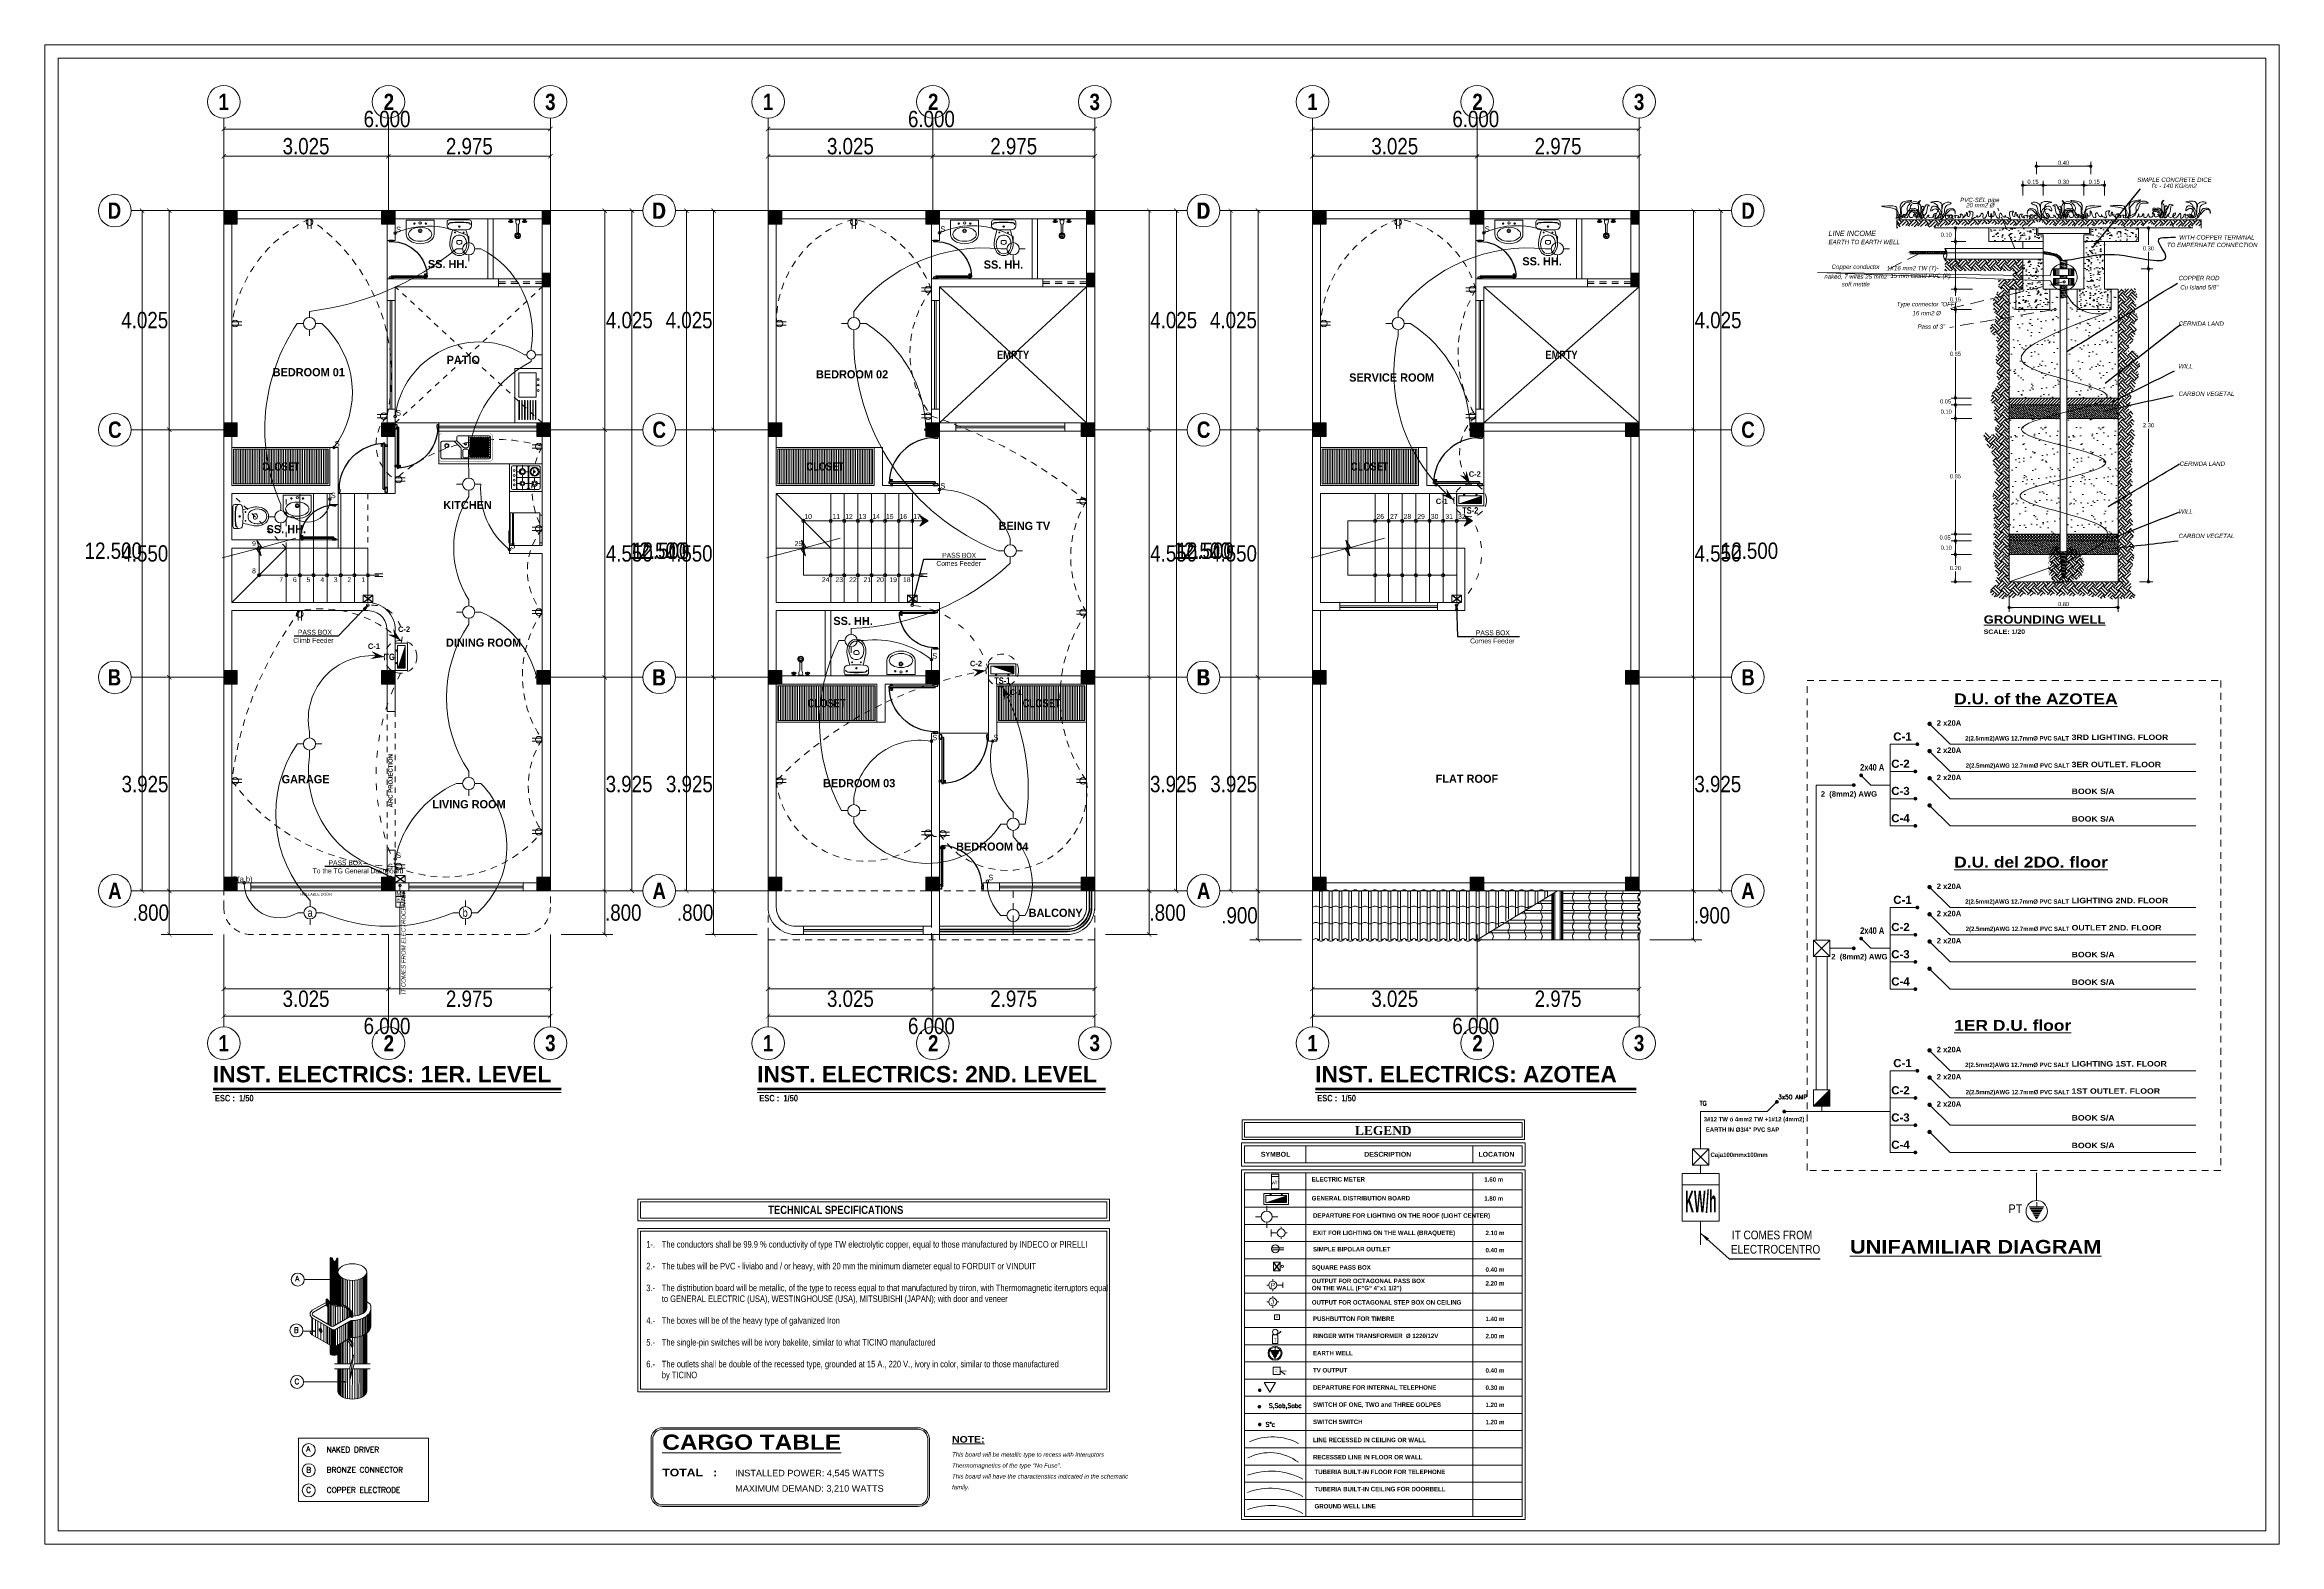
# Model space of a CAD drawing. Header units: millimetres. Extents: x 56 to 215, y 47 to 103.
# Drawn here: x 174.04 to 215.09, y 46.55 to 74.1 of the extents above; entities that cross this region are included whole.
import ezdxf
from ezdxf.enums import TextEntityAlignment as Align

# ---------------------------------------------------------------- set-up
doc = ezdxf.new("R2010")
doc.units = ezdxf.units.MM
for name, pattern in [('ACAD_ISO02W100', [15, 12, -3]), ('ACAD_ISO03W100', [30, 12, -18]), ('ACAD_ISO04W100', [30.5, 24, -3, 0.5, -3]), ('ACAD_ISO06W100', [36, 24, -3, 0, -3, 0, -3, 0, -3]), ('ACAD_ISO07W100', [3, 0, -3]), ('CONTINUA', [0]), ('DASHED', [19.05, 12.7, -6.35]), ('DASHED2', [0.375, 0.25, -0.125]), ('HIDDEN2', [0.1875, 0.125, -0.0625])]:
    doc.linetypes.add(name, pattern=pattern)
for name, color, linetype, lineweight in [('A_Bloques', 56, 'Continuous', 15), ('A_Muro sin Techo', 134, 'Continuous', 20), ('A_Texto', 43, 'Continuous', 9), ('A_Ventana', 140, 'Continuous', 9), ('Complemento', 151, 'Continuous', 9), ('E_Columna', 3, 'Continuous', 25), ('G_Achurados', 54, 'Continuous', 5), ('G_Complemento', 30, 'Continuous', 20), ('G_Ejes', 253, 'Continuous', 20), ('G_Escalera', 40, 'Continuous', 18), ('G_Proyección', 8, 'DASHED2', 15), ('G_Sombreados', 8, 'Continuous', 9), ('G_Texto', 122, 'Continuous', 20), ('IE_Accesorios', 71, 'Continuous', 20), ('IE_Alimentador', 1, 'DASHED', 80), ('IE_Alumbrado', 31, 'Continuous', 60), ('IE_Interruptor', 230, 'Continuous', 40), ('IE_Teléfono', 220, 'ACAD_ISO06W100', 35), ('IE_Timbre', 30, 'ACAD_ISO04W100', 30), ('IE_Tomacorriente', 104, 'DASHED2', 40), ('Teja', 14, 'Continuous', 20)]:
    doc.layers.add(name, color=color, linetype=linetype, lineweight=lineweight)
for name, color, linetype in [('A_Puerta', 32, 'Continuous'), ('G_Acotación', 171, 'Continuous'), ('IS_Muro', 232, 'Continuous')]:
    doc.layers.add(name, color=color, linetype=linetype)
doc.styles.add('AB', font='')
doc.styles.add('ACOT', font='simplex.shx', dxfattribs={"height": 0.08})
doc.styles.add('Acotacion', font='ARIALN.TTF')
doc.styles.add('AMBIENTES', font='ARIALNB.TTF', dxfattribs={"height": 0.15})
doc.styles.add('ARIAL', font='ariali.ttf', dxfattribs={"height": 0.12})
doc.styles.add('arial black', font='')
doc.styles.add('Arial Marron', font='ARIALN.TTF')
doc.styles.add('arial1', font='arial.ttf')
doc.styles.add('ARIAL1.2', font='arial.ttf', dxfattribs={"width": 1.2})
doc.styles.add('Cotas', font='ARIALNB.TTF', dxfattribs={"height": 0.1})
doc.styles.add('Eje', font='ARIALNB.TTF', dxfattribs={"height": 0.3})
doc.styles.add('Notas', font='ARIALNB.TTF', dxfattribs={"height": 0.15})
doc.styles.add('Rotulo', font='ARIALN.TTF', dxfattribs={"height": 0.1})
doc.styles.add('SIMPLE', font='romans.shx', dxfattribs={"height": 0.1})
doc.styles.add('STYLE1', font='cityb___.ttf', dxfattribs={"width": 1.05})
doc.styles.add('TEXT1', font='arial.ttf', dxfattribs={"width": 1.5, "height": 0.15})
doc.styles.add('Times', font='times.ttf')
doc.styles.add('Titulo', font='arialbd.ttf', dxfattribs={"height": 0.2})
doc.styles.add('TITULOS', font='ARIALNB.TTF', dxfattribs={"height": 0.3})
doc.styles.add('Titulos(Planos)', font='')
doc.styles.get('AB').set_extended_font_data('Arial Black')
doc.styles.get('arial black').set_extended_font_data('Arial Black')
doc.styles.get('Titulos(Planos)').set_extended_font_data('Arial Black')
doc.linetypes.add('TRACKS', pattern='A,3.81,[130,ltypeshp.shx,S=6.35,R=0,X=0,Y=0],3.81', length=7.62)
doc.dimstyles.new('125', dxfattribs={"dimtxt": 1, "dimasz": 0.06, "dimexe": 0.06, "dimexo": 0.1, "dimgap": 0.08, "dimtad": 3, "dimtih": 1, "dimtoh": 1, "dimlfac": 0.5, "dimzin": 1, "dimdsep": 46, "dimtxsty": 'Cotas', "dimblk": 'ARCHTICK', "dimcen": 2.5, "dimdle": 0.06, "dimclrt": 4, "dimazin": 0, "dimtp": 0.2, "dimtm": 0.2, "dimtfac": 1, "dimtix": 1, "dimtmove": 1, "dimatfit": 3, "dimfxl": 1, "dimtolj": 1, "dimtzin": 1, "dimarcsym": 0})
doc.dimstyles.new('Lenin_50', dxfattribs={"dimtxt": 0.3, "dimasz": 0.08, "dimexe": 0.15, "dimexo": 0.2, "dimgap": 0.03, "dimtad": 2, "dimtih": 1, "dimtoh": 1, "dimlfac": -1, "dimzin": 4, "dimdsep": 46, "dimtxsty": 'Acotacion', "dimblk": 'ARCHTICK', "dimcen": 0.08, "dimclrd": 256, "dimclre": 256, "dimclrt": 4, "dimazin": 1, "dimtm": 1e-09, "dimtfac": 1, "dimtmove": 2, "dimatfit": 2, "dimfxl": 1, "dimtolj": 1, "dimlwd": 13, "dimlwe": 18, "dimarcsym": 0})
doc.dimstyles.get("Standard").update_dxf_attribs({"dimtxt": 0.18, "dimasz": 0.18, "dimexe": 0.18, "dimexo": 0.0625, "dimgap": 0.09, "dimtad": 0, "dimtih": 1, "dimtoh": 1, "dimdec": 4, "dimzin": 0, "dimdsep": 46, "dimtxsty": 'Standard', "dimcen": 0.09, "dimadec": 0, "dimazin": 0, "dimtfac": 1, "dimtdec": 4, "dimtofl": 0, "dimtmove": 0, "dimatfit": 3, "dimfxl": 1, "dimtolj": 1, "dimtzin": 0, "dimarcsym": 0})
doc.dimstyles.new('VARIABLE', dxfattribs={"dimscale": 0.5, "dimtxt": 0.18, "dimasz": 0.12, "dimexe": 0.16, "dimexo": 0.1, "dimgap": 0.05, "dimtad": 1, "dimtih": 1, "dimtoh": 1, "dimlfac": -1, "dimzin": 1, "dimdsep": 46, "dimtxsty": 'ARIAL', "dimblk": 'DOT', "dimcen": 0.12, "dimclrd": 256, "dimclre": 256, "dimclrt": 7, "dimazin": 1, "dimtm": 1e-09, "dimtfac": 1, "dimtmove": 2, "dimatfit": 2, "dimfxl": 1, "dimtolj": 1, "dimlwd": 13, "dimlwe": 18, "dimarcsym": 0})
pattern_1 = [(135, (292.474023, -21.310414), (0.0112253202, 0.0112253202), [])]
pattern_2 = [(135, (292.474023, -21.160414), (0.0112253202, 0.0112253202), [])]
pattern_3 = [(135, (302.474023, -21.310414), (0.0112253202, 0.0112253202), [])]
pattern_4 = [(135, (302.474023, -21.160414), (0.0112253202, 0.0112253202), [])]
pattern_5 = [(90, (313.474023, -21.310414), (0.03175, 2e-18), [])]
pattern_6 = [(135, (312.474023, -21.310414), (0.0112253202, 0.0112253202), [])]
pattern_7 = [(135, (312.474023, -21.160414), (0.0112253202, 0.0112253202), [])]
pattern_8 = [(45, (135.79367, 77.911), (1e-17, 0.17960512), [0.127, -0.127]), (45, (135.76, 77.94468), (1e-17, 0.17960512), [0.127, -0.127]), (45, (135.72632, 77.97835), (1e-17, 0.17960512), [0.127, -0.127]), (135, (135.72632, 78.0008), (-0.17960512, 1e-17), [0.127, -0.127]), (135, (135.76, 78.03448), (-0.17960512, 1e-17), [0.127, -0.127]), (135, (135.79367, 78.06815), (-0.17960512, 1e-17), [0.127, -0.127])]
pattern_9 = [(45, (135.79367, 77.911), (-0.0280633, 0.0280633), []), (135, (135.79367, 77.911), (-0.0280633, -0.0280633), [])]
pattern_10 = [(37.5, (33.8377, -381.3281), (-0.0100002, 0.30588327), [0, -0.2413, 0, -0.269875, 0, -0.25796875]), (7.5, (33.8377, -381.3281), (0.28095205, 0.4480157), [0, -0.130175, 0, -0.2174875, 0, -0.08334375]), (327.5, (33.64243, -381.3281), (0.49437023, 0.00089824), [0, -0.079375, 0, -0.28575, 0, -0.3730625]), (317.5, (33.64243, -381.3281), (0.4772228, 0.13933083), [0, -0.0396875, 0, -0.187325, 0, -0.2143125])]
pattern_11 = [(135, (135.79367, 77.911), (-0.055565335, 0.015154182), [0.0714375, -0.0142875, 0, -0.0142875])]
pattern_12 = [(50, (33.8377, -381.3281), (0.227730836, -0.01992386), [0.0238125, -0.2619375]), (355, (33.8377, -381.3281), (-0.04405353, 0.2388208), [0.01905, -0.20955]), (100.451, (33.85667, -381.32975), (0.18367813, 0.21889586), [0.0202375, -0.2226125]), (46.1842, (33.8377, -381.2646), (0.3388488, -0.05255291), [0.03571875, -0.39290625]), (96.6356, (33.86593, -381.26897), (0.2967553, 0.30928194), [0.03035625, -0.33391875]), (351.184, (33.8377, -381.2646), (0.29675576, 0.3092814), [0.028575, -0.314325]), (21, (33.86944, -381.28047), (0.1895186, -0.1278319), [0.0238125, -0.2619375]), (326, (33.86944, -381.28047), (0.07725254, 0.23023496), [0.01905, -0.20955]), (71.4514, (33.88524, -381.29112), (0.26677061, 0.10240357), [0.0202375, -0.2226125]), (37.5, (33.83769, -381.32809), (0.003860754, 0.105693799), [0, -0.20701, 0, -0.212725, 0, -0.21034375]), (7.5, (33.83769, -381.32809), (0.083524578, 0.125225719), [0, -0.121285, 0, -0.2022475, 0, -0.08016875]), (327.5, (33.76689, -381.32809), (0.169488244, -0.00716093), [0, -0.079375, 0, -0.24765, 0, -0.3286125]), (317.5, (33.73514, -381.3281), (0.185161477, 0.031783114), [0, -0.1031875, 0, -0.164465, 0, -0.2333625])]
pattern_13 = [(135, (302.474023, -21.310414), (0.0112253202, 0.0112253202), [])]
pattern_14 = [(135, (312.474023, -21.310414), (0.0112253202, 0.0112253202), [])]
pattern_15 = [(135, (312.474023, -21.310414), (0.0112253202, 0.0112253202), [])]

# ---------------------------------------------------------------- blocks, each defined once
blk = doc.blocks.new('Cocina 4H')
at = {"ltscale": 0.5}
for p, q in [((-0.255, 0.585), (-0.255, 0.015)), ((-0.24, 0.6), (0.24, 0.6)), ((-0.153, 0.46), (-0.228, 0.46)), ((-0.219, 0.529), (-0.219, 0.064)), ((-0.184, 0.564), (0.184, 0.564)), ((-0.109, 0.564), (-0.109, 0.503)), ((-0.109, 0.417), (-0.109, 0.356)), ((0, 0.46), (-0.066, 0.46)), ((0, 0.356), (0, 0.564)), ((0.219, 0.529), (0.219, 0.064)), ((0.255, 0.585), (0.255, 0.015)), ((-0.24, 0), (0.24, 0)), ((-0.147, 0.237), (-0.228, 0.237)), ((-0.219, 0.126), (0.219, 0.126)), ((0.2, 0.356), (-0.2, 0.356)), ((0.2, 0.341), (-0.2, 0.341)), ((-0.191, 0.036), (0.191, 0.036)), ((-0.184, 0.134), (0.184, 0.134)), ((-0.109, 0.275), (-0.109, 0.341)), ((-0.109, 0.134), (-0.109, 0.2)), ((0, 0.237), (-0.072, 0.237)), ((0, 0.134), (0, 0.341)), ((0, 0.237), (0.06, 0.237)), ((0.109, 0.287), (0.109, 0.341)), ((0.109, 0.134), (0.109, 0.188)), ((0.159, 0.237), (0.228, 0.237))]:
    blk.add_line(p, q, dxfattribs=at)
for centre, radius in [((-0.109, 0.46), 0.0492), ((-0.109, 0.46), 0.0289), ((0.109, 0.46), 0.0821), ((0.109, 0.46), 0.0686), ((0.109, 0.46), 0.0135), ((-0.109, 0.237), 0.0424), ((-0.134, 0.083), 0.018), ((-0.109, 0.237), 0.0244), ((-0.047, 0.083), 0.018), ((0.039, 0.083), 0.018), ((0.109, 0.237), 0.0558), ((0.109, 0.237), 0.0364), ((0.13, 0.083), 0.018)]:
    blk.add_circle(centre, radius, dxfattribs=at)
for centre, radius, start, end in [((-0.24, 0.585), 0.015, 90.0002, 180.0002), ((-0.184, 0.529), 0.035, 90.0002, 180.0002), ((0.184, 0.529), 0.035, 0.0002, 90.0002), ((0.24, 0.585), 0.015, 0.0002, 90.0002), ((-0.24, 0.015), 0.015, 180.0002, 270.0002), ((-0.184, 0.391), 0.035, 180.0002, 270.0002), ((-0.184, 0.306), 0.035, 90.0002, 180.0002), ((-0.184, 0.169), 0.035, 180.0002, 270.0002), ((-0.191, 0.064), 0.028, 180.0002, 270.0002), ((-0.199, 0.349), 0.00753, 91.7504, 262.1214), ((0.184, 0.391), 0.035, 270.0002, 0.0002), ((0.184, 0.306), 0.035, 0.0002, 90.0002), ((0.184, 0.169), 0.035, 270.0002, 0.0002), ((0.191, 0.064), 0.028, 270.0002, 0.0002), ((0.199, 0.349), 0.00753, 277.8789, 88.2499), ((0.24, 0.015), 0.015, 270.0002, 0.0002)]:
    blk.add_arc(centre, radius, start, end, dxfattribs=at)
blk = doc.blocks.new('Lavatorio Cocina')
at = {"lineweight": 13}
for p, q in [((-0.454, 0.065), (-0.454, 0.439)), ((-0.437, 0.425), (-0.424, 0.438)), ((-0.434, 0.3), (-0.314, 0.428)), ((-0.434, 0.343), (-0.354, 0.428)), ((-0.434, 0.385), (-0.394, 0.428)), ((-0.433, 0.087), (-0.114, 0.428)), ((-0.433, 0.129), (-0.154, 0.428)), ((-0.433, 0.172), (-0.194, 0.428)), ((-0.433, 0.215), (-0.234, 0.428)), ((-0.433, 0.257), (-0.274, 0.428)), ((-0.431, 0.067), (-0.089, 0.433)), ((-0.429, 0.464), (-0.079, 0.464)), ((-0.428, 0.242), (-0.249, 0.433)), ((-0.428, 0.285), (-0.289, 0.433)), ((-0.428, 0.328), (-0.329, 0.433)), ((-0.428, 0.37), (-0.369, 0.433)), ((-0.428, 0.413), (-0.409, 0.433)), ((-0.427, 0.114), (-0.129, 0.433)), ((-0.427, 0.157), (-0.169, 0.433)), ((-0.427, 0.2), (-0.209, 0.433)), ((-0.403, 0.076), (-0.074, 0.428)), ((-0.402, 0.437), (-0.398, 0.437)), ((-0.362, 0.437), (-0.358, 0.437)), ((-0.322, 0.437), (-0.318, 0.437)), ((-0.282, 0.437), (-0.278, 0.437)), ((-0.242, 0.437), (-0.238, 0.437)), ((-0.202, 0.437), (-0.198, 0.437)), ((-0.162, 0.437), (-0.158, 0.437)), ((-0.122, 0.437), (-0.118, 0.437)), ((-0.082, 0.437), (-0.078, 0.437)), ((-0.079, 0.464), (0.138, 0.464)), ((-0.054, 0.439), (-0.054, 0.272)), ((0.163, 0.439), (0.163, 0.391)), ((-0.437, 0.374), (-0.437, 0.379)), ((-0.436, 0.331), (-0.436, 0.336)), ((-0.436, 0.288), (-0.436, 0.293)), ((-0.436, 0.246), (-0.436, 0.25)), ((-0.436, 0.203), (-0.436, 0.208)), ((-0.436, 0.16), (-0.436, 0.165)), ((-0.436, 0.118), (-0.436, 0.122)), ((-0.436, 0.073), (-0.436, 0.08)), ((-0.43, 0.068), (-0.431, 0.068)), ((0.055, 0.04), (-0.429, 0.04)), ((-0.395, 0.068), (-0.399, 0.068)), ((-0.388, 0.071), (-0.084, 0.395)), ((-0.363, 0.076), (-0.079, 0.38)), ((-0.355, 0.068), (-0.359, 0.068)), ((-0.348, 0.071), (-0.084, 0.353)), ((-0.323, 0.076), (-0.079, 0.338)), ((-0.315, 0.068), (-0.319, 0.068)), ((-0.308, 0.071), (-0.084, 0.31)), ((-0.283, 0.076), (-0.079, 0.295)), ((-0.275, 0.068), (-0.279, 0.068)), ((-0.268, 0.071), (-0.084, 0.267)), ((-0.243, 0.076), (-0.079, 0.252)), ((-0.235, 0.068), (-0.239, 0.068)), ((-0.228, 0.071), (-0.084, 0.224)), ((-0.203, 0.076), (-0.079, 0.209)), ((-0.195, 0.068), (-0.199, 0.068)), ((-0.188, 0.071), (-0.084, 0.181)), ((-0.163, 0.076), (-0.079, 0.166)), ((-0.155, 0.068), (-0.159, 0.068)), ((-0.148, 0.071), (-0.084, 0.138)), ((-0.123, 0.076), (-0.079, 0.123)), ((-0.115, 0.068), (-0.119, 0.068)), ((-0.108, 0.071), (-0.084, 0.096)), ((-0.091, 0.067), (-0.076, 0.084)), ((-0.076, 0.392), (-0.076, 0.387)), ((-0.076, 0.349), (-0.076, 0.344)), ((-0.076, 0.306), (-0.076, 0.302)), ((-0.076, 0.264), (-0.076, 0.259)), ((-0.076, 0.221), (-0.076, 0.216)), ((-0.076, 0.178), (-0.076, 0.173)), ((-0.076, 0.135), (-0.076, 0.13)), ((-0.055, 0.194), (-0.055, 0.088)), ((-0.03, 0.219), (0.027, 0.219)), ((-0.03, 0.063), (0.027, 0.063)), ((-0.029, 0.247), (0.025, 0.247)), ((0.008, 0.333), (-0.002, 0.332)), ((0.043, 0.255), (0.149, 0.358)), ((0.052, 0.194), (0.052, 0.088)), ((0.429, 0.04), (0.055, 0.04)), ((0.08, 0.225), (0.08, 0.065)), ((0.088, 0.243), (0.206, 0.358)), ((0.149, 0.358), (0.156, 0.366)), ((0.188, 0.366), (0.223, 0.366)), ((0.223, 0.366), (0.429, 0.366)), ((0.454, 0.341), (0.454, 0.065))]:
    blk.add_line(p, q, dxfattribs=at)
at = {"lineweight": 13, "const_width": 0.005}
blk.add_lwpolyline([(0.494, 0.454), (0.494, 0.05, -0.414214), (0.444, 0), (-0.444, 0, -0.414214), (-0.494, 0.05), (-0.494, 0.454, -0.414214), (-0.444, 0.504), (0.444, 0.504, -0.414214)], format="xyb", close=True, dxfattribs=at)
at = {"lineweight": 13}
for centre, radius in [((0.003, 0.314), 0.0189), ((0.003, 0.314), 0.0154), ((0.347, 0.283), 0.0378), ((0.347, 0.283), 0.0307)]:
    blk.add_circle(centre, radius, dxfattribs=at)
for centre, radius, start, end in [((-0.429, 0.439), 0.025, 90, 180), ((-0.432, 0.416), 0.005, 180.1608, 316.9465), ((-0.402, 0.427), 0.01, 90, 136.9465), ((-0.398, 0.432), 0.005, 316.9465, 90), ((-0.386, 0.436), 0.0001, 316.9465, 90), ((-0.362, 0.427), 0.01, 90, 136.9465), ((-0.358, 0.432), 0.005, 316.9465, 90), ((-0.322, 0.427), 0.01, 90, 136.9465), ((-0.318, 0.432), 0.005, 316.9465, 90), ((-0.282, 0.427), 0.01, 90, 136.9465), ((-0.278, 0.432), 0.005, 316.9465, 90), ((-0.242, 0.427), 0.01, 90, 136.9465), ((-0.238, 0.432), 0.005, 316.9465, 90), ((-0.202, 0.427), 0.01, 90, 136.9465), ((-0.198, 0.432), 0.005, 316.9465, 90), ((-0.162, 0.427), 0.01, 90, 136.9465), ((-0.158, 0.432), 0.005, 316.9465, 90), ((-0.122, 0.427), 0.01, 90, 136.9465), ((-0.118, 0.432), 0.005, 316.9465, 90), ((-0.082, 0.427), 0.01, 90, 136.9465), ((-0.079, 0.439), 0.025, 0, 90), ((-0.078, 0.432), 0.005, 316.9465, 90), ((0.138, 0.439), 0.025, 0, 90), ((-0.429, 0.065), 0.025, 180, 270), ((-0.427, 0.379), 0.01, 136.9465, 180.1608), ((-0.432, 0.374), 0.005, 180.1608, 316.9465), ((-0.426, 0.336), 0.01, 136.9465, 180.1608), ((-0.431, 0.331), 0.005, 180.1608, 316.9465), ((-0.426, 0.293), 0.01, 136.9465, 180.1608), ((-0.431, 0.288), 0.005, 180.1608, 316.9465), ((-0.426, 0.25), 0.01, 136.9465, 180.1608), ((-0.431, 0.246), 0.005, 180.1608, 316.9465), ((-0.426, 0.208), 0.01, 136.9465, 180.1608), ((-0.431, 0.203), 0.005, 180.1608, 316.9465), ((-0.426, 0.165), 0.01, 136.9465, 180.1608), ((-0.431, 0.16), 0.005, 180.1608, 316.9465), ((-0.426, 0.122), 0.01, 136.9465, 180.1608), ((-0.431, 0.118), 0.005, 180.1608, 316.9465), ((-0.426, 0.08), 0.01, 136.9465, 180.1608), ((-0.431, 0.073), 0.005, 180.1608, 270), ((-0.399, 0.073), 0.005, 136.9465, 270), ((-0.395, 0.078), 0.01, 270, 316.9465), ((-0.359, 0.073), 0.005, 136.9465, 270), ((-0.355, 0.078), 0.01, 270, 316.9465), ((-0.319, 0.073), 0.005, 136.9465, 270), ((-0.315, 0.078), 0.01, 270, 316.9465), ((-0.279, 0.073), 0.005, 136.9465, 270), ((-0.275, 0.078), 0.01, 270, 316.9465), ((-0.239, 0.073), 0.005, 136.9465, 270), ((-0.235, 0.078), 0.01, 270, 316.9465), ((-0.199, 0.073), 0.005, 136.9465, 270), ((-0.195, 0.078), 0.01, 270, 316.9465), ((-0.159, 0.073), 0.005, 136.9465, 270), ((-0.155, 0.078), 0.01, 270, 316.9465), ((-0.119, 0.073), 0.005, 136.9465, 270), ((-0.115, 0.078), 0.01, 270, 316.9465), ((-0.081, 0.392), 0.005, 0, 136.9465), ((-0.081, 0.349), 0.005, 0, 136.9465), ((-0.081, 0.306), 0.005, 0, 136.9465), ((-0.081, 0.264), 0.005, 0, 136.9465), ((-0.081, 0.221), 0.005, 0, 136.9465), ((-0.081, 0.178), 0.005, 0, 136.9465), ((-0.081, 0.135), 0.005, 0, 136.9465), ((-0.081, 0.092), 0.005, 0, 136.9465), ((-0.086, 0.387), 0.01, 316.9465, 0), ((-0.086, 0.344), 0.01, 316.9465, 0), ((-0.086, 0.302), 0.01, 316.9465, 0), ((-0.086, 0.259), 0.01, 316.9465, 0), ((-0.086, 0.216), 0.01, 316.9465, 0), ((-0.086, 0.173), 0.01, 316.9465, 0), ((-0.086, 0.13), 0.01, 316.9465, 0), ((-0.03, 0.194), 0.025, 90, 180), ((-0.03, 0.088), 0.025, 180, 270), ((-0.029, 0.272), 0.025, 180, 270), ((0.025, 0.272), 0.025, 270, 314.528), ((0.027, 0.194), 0.025, 0, 90), ((0.027, 0.088), 0.025, 270, 0), ((0.055, 0.065), 0.025, 270, 0), ((0.105, 0.225), 0.025, 134.528, 180), ((0.138, 0.383), 0.025, 314.528, 8.2908), ((0.188, 0.391), 0.025, 180, 188.2908), ((0.188, 0.391), 0.025, 180, 270), ((0.223, 0.341), 0.025, 90, 134.528), ((0.429, 0.341), 0.025, 0, 90), ((0.429, 0.065), 0.025, 270, 0)]:
    blk.add_arc(centre, radius, start, end, dxfattribs=at)
blk = doc.blocks.new('Refrigerador 01')
at = {"ltscale": 0.25}
for p, q in [((0, 0.254), (0, -0.254)), ((0.04, 0.254), (0, 0.254)), ((0.04, 0.298), (0.04, -0.302)), ((0.525, 0.298), (0.04, 0.298)), ((0.525, -0.302), (0.525, 0.298)), ((0.547, 0.277), (0.525, 0.277)), ((0.547, -0.302), (0.547, 0.298)), ((0.585, 0.298), (0.547, 0.298)), ((0.585, 0.298), (0.585, -0.302)), ((0.585, -0.302), (0.585, 0.298)), ((0, -0.254), (0.04, -0.254)), ((0.04, -0.302), (0.525, -0.302)), ((0.547, -0.28), (0.525, -0.28)), ((0.547, -0.302), (0.585, -0.302)), ((0.611, -0.034), (0.585, -0.034)), ((0.611, -0.256), (0.585, -0.256)), ((0.611, -0.256), (0.611, -0.034))]:
    blk.add_line(p, q, dxfattribs=at)
blk = doc.blocks.new('INOD4')
at = {"linetype": 'ByBlock'}
for p, q in [((-0.222, -0.06), (-0.222, -0.132)), ((-0.183, -0.02), (0.183, -0.02)), ((0.222, -0.06), (0.222, -0.132)), ((-0.048, -0.433), (-0.048, -0.413)), ((0.048, -0.433), (0.048, -0.413))]:
    blk.add_line(p, q, dxfattribs=at)
for centre, radius in [((-0.08, -0.25), 0.0075), ((0, -0.142), 0.0135), ((0, -0.142), 0.0135), ((0.08, -0.25), 0.0075)]:
    blk.add_circle(centre, radius, dxfattribs=at)
for centre, radius, start, end in [((-0.183, -0.06), 0.04, 90, 180), ((-0.159, -0.132), 0.064, 180, 263.2069), ((-0.16, -0.109), 0.04, 96.2719, 180), ((-0.16, -0.116), 0.04, 96.2141, 169.7572), ((0.423, -0.496), 0.6, 167.7093, 175.6206), ((0, 1.199), 1.404, 263.2069, 276.7931), ((0, -1.56), 1.493, 83.6755, 96.3306), ((0, -1.56), 1.5, 83.7281, 96.2719), ((2.286, -0.87), 2.5, 164.456, 168.4256), ((0.112, -0.478), 0.25, 152.5973, 168.3805), ((-0.007, -0.416), 0.116, 96.2419, 152.5973), ((-0.033, -0.413), 0.015, 96.6492, 180), ((0, -0.696), 0.3, 83.3508, 96.6492), ((0, -0.48), 0.18, 83.7581, 96.2419), ((0.007, -0.416), 0.116, 27.4027, 83.7581), ((0.033, -0.413), 0.015, 0, 83.3508), ((-0.112, -0.478), 0.25, 11.6195, 27.4027), ((-2.286, -0.87), 2.5, 11.5744, 15.544), ((-0.423, -0.496), 0.6, 4.3794, 12.2907), ((0.16, -0.109), 0.04, 0, 83.7281), ((0.16, -0.116), 0.04, 10.2428, 83.7859), ((0.159, -0.132), 0.064, 276.7931, 0), ((0.183, -0.06), 0.04, 0, 90), ((0.085, -0.46), 0.26, 177.6972, 218.7131), ((0.079, -0.471), 0.216, 168.3805, 209.1161), ((0, -0.515), 0.16, 222.4362, 317.5638), ((0, -0.515), 0.126, 209.1161, 330.8839), ((-0.018, -0.433), 0.03, 180, 233.1301), ((0, -0.409), 0.06, 233.1301, 306.8699), ((0.018, -0.433), 0.03, 306.8699, 0), ((-0.079, -0.471), 0.216, 330.8839, 11.6195), ((-0.085, -0.46), 0.26, 321.2869, 2.3028)]:
    blk.add_arc(centre, radius, start, end, dxfattribs=at)
blk = doc.blocks.new('L01601A', base_point=(1717.2, 970.2))
blk.add_circle((1717.2, 970.2), 25)
blk = doc.blocks.new('L01601B', base_point=(1777.3, 924.9))
blk.add_arc((1777.3, 924.9), 30, 180, 0)
blk = doc.blocks.new('Lavatorio 01')
blk.add_lwpolyline([(-0.284, 0.259), (-0.034, 0.259, -0.414214), (-0.025, 0.25), (-0.025, -0.25, -0.414214), (-0.034, -0.259), (-0.284, -0.259)], format="xyb")
for centre, radius in [((-0.22, 0), 0.0345), ((-0.22, 0), 0.0198), ((-0.088, 0.106), 0.0129), ((-0.074, 0), 0.0216), ((-0.088, -0.106), 0.0129)]:
    blk.add_circle(centre, radius)
at = {"extrusion": (0, 0, -1), "xscale": 0.008620689655174374, "zscale": -0.008620689655172419, "rotation": 90}
for name, yscale in [('L01601B', 0.005747126436773442), ('L01601A', 0.005172413793104624)]:
    blk.add_blockref(name, (0.284, 0), dxfattribs=dict(at, yscale=yscale))
blk = doc.blocks.new('Puerta 02')
for p, q in [((0.024, 0.913), (0, 0.918)), ((0, 0.918), (0, 0.878)), ((0.024, 0.907), (0.024, 0.913)), ((0.032, 0.909), (0.032, 0.912)), ((0.036, 0.912), (0.032, 0.912)), ((0.042, 0.924), (0.036, 0.912)), ((0.036, 0.884), (0.036, 0.912)), ((0.042, 0.872), (0.042, 0.924)), ((0.044, 0.924), (0.042, 0.924)), ((0.044, 0.946), (0.078, 0.946)), ((0.044, 0.005), (0.044, 0.946)), ((0.078, 0.005), (0.078, 0.946)), ((0.078, 0.924), (0.08, 0.924)), ((0.08, 0.872), (0.08, 0.924)), ((0.08, 0.924), (0.086, 0.912)), ((0.086, 0.884), (0.086, 0.912)), ((0.086, 0.912), (0.09, 0.912)), ((0.09, 0.909), (0.09, 0.912)), ((0.098, 0.913), (0.122, 0.918)), ((0.098, 0.907), (0.098, 0.913)), ((0.122, 0.918), (0.122, 0.878)), ((0.024, 0.883), (0, 0.878)), ((0.028, 0.907), (0.024, 0.907)), ((0.024, 0.889), (0.024, 0.907)), ((0.028, 0.889), (0.024, 0.889)), ((0.024, 0.889), (0.024, 0.883)), ((0.032, 0.909), (0.028, 0.909)), ((0.028, 0.907), (0.028, 0.909)), ((0.028, 0.889), (0.028, 0.907)), ((0.028, 0.889), (0.028, 0.887)), ((0.032, 0.887), (0.028, 0.887)), ((0.032, 0.887), (0.032, 0.909)), ((0.032, 0.887), (0.032, 0.884)), ((0.036, 0.884), (0.032, 0.884)), ((0.042, 0.872), (0.036, 0.884)), ((0.044, 0.872), (0.042, 0.872)), ((0.078, 0.872), (0.08, 0.872)), ((0.079, 0.898), (0.079, 0.898)), ((0.079, 0.898), (0.079, 0.898)), ((0.08, 0.872), (0.086, 0.884)), ((0.086, 0.884), (0.09, 0.884)), ((0.09, 0.909), (0.094, 0.909)), ((0.09, 0.887), (0.09, 0.909)), ((0.09, 0.887), (0.094, 0.887)), ((0.09, 0.887), (0.09, 0.884)), ((0.094, 0.907), (0.094, 0.909)), ((0.094, 0.889), (0.094, 0.907)), ((0.094, 0.907), (0.098, 0.907)), ((0.094, 0.889), (0.094, 0.887)), ((0.094, 0.889), (0.098, 0.889)), ((0.098, 0.889), (0.098, 0.907)), ((0.098, 0.889), (0.098, 0.883)), ((0.098, 0.883), (0.122, 0.878)), ((0, 0.05), (0, -0.05)), ((0.034, 0.05), (0, 0.05)), ((0.034, 0.05), (0.034, 0.005)), ((0.044, 0.005), (0.034, 0.005)), ((0.078, 0.005), (0.043, 0.005)), ((0.044, 0.005), (0.044, -0.05)), ((0.965, 0.005), (0.975, 0.005)), ((0.965, 0.005), (0.965, -0.05)), ((0.975, 0.05), (0.975, 0.005)), ((0.975, 0.05), (1, 0.05)), ((1, 0.05), (1, -0.05)), ((0.044, -0.05), (0, -0.05)), ((1, -0.05), (0.965, -0.05))]:
    blk.add_line(p, q)
blk.add_arc((0.034, 0.005), 0.941, 0, 89.3913)
blk = doc.blocks.new('Llaves_ducha')
for p, q in [((0, 0.145), (0, 0.065)), ((0, 0.043), (0, -0.044)), ((0, 0.04), (0, -0.04)), ((0.007, 0.131), (0.007, 0.079)), ((0.014, 0.029), (0.014, -0.029)), ((0.022, 0.091), (0.022, 0.119)), ((0.04, 0.116), (0.04, 0.123)), ((0.04, 0.094), (0.04, 0.087)), ((0.047, 0.116), (0.047, 0.123)), ((0.047, 0.094), (0.047, 0.087)), ((0.087, 0.014), (0.259, 0.014)), ((0, -0.065), (0, -0.145)), ((0.007, -0.079), (0.007, -0.131)), ((0.022, -0.119), (0.022, -0.091)), ((0.04, -0.094), (0.04, -0.087)), ((0.04, -0.116), (0.04, -0.123)), ((0.047, -0.094), (0.047, -0.087)), ((0.047, -0.116), (0.047, -0.123)), ((0.259, -0.015), (0.087, -0.015))]:
    blk.add_line(p, q)
for points in [[(0.029, 0.116), (0.058, 0.116), (0.058, 0.094), (0.029, 0.094)], [(0.029, -0.094), (0.058, -0.094), (0.058, -0.116), (0.029, -0.116)]]:
    blk.add_lwpolyline(points, close=True)
for points in [[(0.213, 0.014), (0.213, -0.015)], [(0.222, 0.014), (0.222, -0.015)], [(0.231, 0.014), (0.231, -0.015)], [(0.238, 0.014), (0.238, -0.015)]]:
    blk.add_lwpolyline(points)
for centre in [(0.043, 0.13), (0.043, 0.105), (0.043, 0.08), (0.043, -0.08), (0.043, -0.105), (0.043, -0.13)]:
    blk.add_circle(centre, 0.00811)
for centre, radius, start, end in [((0.04, 0.156), 0.0413, 195.2551, 254.7449), ((0.04, 0.054), 0.0413, 105.2551, 164.7449), ((-0.006, 0.023), 0.0212, 16.1502, 73.8498), ((0.029, -0.087), 0.117, 60.2551, 97.125), ((0.259, 0), 0.0435, 199.4706, 160.5294), ((0.259, 0), 0.0324, 206.5644, 153.4356), ((0.259, 0), 0.0145, 270, 90), ((-0.006, -0.023), 0.0212, 286.1502, 343.8498), ((0.04, -0.054), 0.0413, 195.2551, 254.7449), ((0.04, -0.156), 0.0413, 105.2551, 164.7449), ((0.029, 0.087), 0.117, 262.875, 299.7449)]:
    blk.add_arc(centre, radius, start, end)
blk = doc.blocks.new('SGFDF')
at = {"lineweight": 20}
for p, q in [((0.061, -0.115), (0.061, -0.122)), ((0.411, -0.115), (0.061, -0.115)), ((0.411, -0.122), (0.061, -0.122)), ((0.061, -0.165), (0.061, -0.172)), ((0.411, -0.165), (0.061, -0.165)), ((0.411, -0.172), (0.061, -0.172)), ((0.061, -0.215), (0.061, -0.222)), ((0.411, -0.215), (0.061, -0.215)), ((0.411, -0.222), (0.061, -0.222)), ((0.411, -0.265), (0.061, -0.265)), ((0.061, -0.265), (0.061, -0.272)), ((0.411, -0.272), (0.061, -0.272)), ((0.411, -0.315), (0.061, -0.315)), ((0.061, -0.315), (0.061, -0.322)), ((0.411, -0.322), (0.061, -0.322)), ((0.061, -0.365), (0.061, -0.372)), ((0.411, -0.365), (0.061, -0.365)), ((0.411, -0.372), (0.061, -0.372)), ((0.411, -0.115), (0.411, -0.122)), ((0.411, -0.165), (0.411, -0.172)), ((0.411, -0.215), (0.411, -0.222)), ((0.411, -0.265), (0.411, -0.272)), ((0.411, -0.315), (0.411, -0.322)), ((0.411, -0.365), (0.411, -0.372)), ((0.921, -0.11), (0.471, -0.11)), ((0.471, -0.11), (0.471, -0.431)), ((0.921, -0.11), (0.921, -0.431)), ((0.411, -0.419), (0.061, -0.419)), ((0.061, -0.419), (0.061, -0.426)), ((0.411, -0.426), (0.061, -0.426)), ((0.411, -0.419), (0.411, -0.426)), ((0.921, -0.431), (0.471, -0.431))]:
    blk.add_line(p, q, dxfattribs=at)
blk.add_lwpolyline([(0, -0.5), (1, -0.5), (1, 0), (0, 0)], close=True)
for centre in [(0.596, -0.074), (0.696, -0.074), (0.796, -0.074)]:
    blk.add_circle(centre, 0.0163, dxfattribs=at)
blk = doc.blocks.new('Eri')
blk.add_line((-1.7, 0), (0, 0))
blk.add_circle((-2, 0), 0.3)
at = {"color": 1, "style": 'Eje', "flags": 4}
blk.add_attdef('H', text='', height=0.3, dxfattribs=at).set_placement((-2, 0), align=Align.MIDDLE_CENTER)
blk = doc.blocks.new('_ArchTick')
at = {"color": 0, "linetype": 'ByBlock', "const_width": 0.15}
blk.add_lwpolyline([(-0.5, -0.5), (0.5, 0.5)], dxfattribs=at)
blk = doc.blocks.new('*D752')
at = {"layer": 'Defpoints', "color": 0, "transparency": 16777216}
for p in [(193.328, 72.553), (187.328, 71.053), (193.328, 71.053)]:
    blk.add_point(p, dxfattribs=at)
at = {"layer": 'G_Acotación', "lineweight": 18, "transparency": 16777216}
for p, q in [((187.328, 71.253), (187.328, 72.703)), ((193.328, 71.253), (193.328, 72.703))]:
    blk.add_line(p, q, dxfattribs=at)
at = {"layer": 'G_Acotación', "lineweight": 13, "transparency": 16777216}
blk.add_line((187.328, 72.553), (193.328, 72.553), dxfattribs=at)
at = {"layer": 'G_Acotación', "lineweight": 13, "transparency": 16777216, "xscale": 0.08, "yscale": 0.08, "zscale": 0.08, "rotation": 180}
blk.add_blockref('_ArchTick', (187.328, 72.553), dxfattribs=at)
at = {"layer": 'G_Acotación', "lineweight": 13, "transparency": 16777216, "xscale": 0.08, "yscale": 0.08, "zscale": 0.08}
blk.add_blockref('_ArchTick', (193.328, 72.553), dxfattribs=at)
at = {"layer": 'G_Acotación', "color": 4, "lineweight": 5, "transparency": 16777216, "insert": (190.328, 72.736), "char_height": 0.3, "attachment_point": 5, "style": 'Acotacion'}
blk.add_mtext('\\A1;6.000', dxfattribs=at)
blk = doc.blocks.new('*D753')
at = {"layer": 'Defpoints', "color": 0, "transparency": 16777216}
for p in [(193.328, 72.053), (190.353, 71.053), (193.328, 71.053)]:
    blk.add_point(p, dxfattribs=at)
at = {"layer": 'G_Acotación', "lineweight": 18, "transparency": 16777216}
for p, q in [((190.353, 71.253), (190.353, 72.203)), ((193.328, 71.253), (193.328, 72.203))]:
    blk.add_line(p, q, dxfattribs=at)
at = {"layer": 'G_Acotación', "lineweight": 13, "transparency": 16777216}
blk.add_line((190.353, 72.053), (193.328, 72.053), dxfattribs=at)
at = {"layer": 'G_Acotación', "lineweight": 13, "transparency": 16777216, "xscale": 0.08, "yscale": 0.08, "zscale": 0.08, "rotation": 180}
blk.add_blockref('_ArchTick', (190.353, 72.053), dxfattribs=at)
at = {"layer": 'G_Acotación', "lineweight": 13, "transparency": 16777216, "xscale": 0.08, "yscale": 0.08, "zscale": 0.08}
blk.add_blockref('_ArchTick', (193.328, 72.053), dxfattribs=at)
at = {"layer": 'G_Acotación', "color": 4, "lineweight": 5, "transparency": 16777216, "insert": (191.84, 72.236), "char_height": 0.3, "attachment_point": 5, "style": 'Acotacion'}
blk.add_mtext('\\A1;2.975', dxfattribs=at)
blk = doc.blocks.new('*D754')
at = {"layer": 'Defpoints', "color": 0, "transparency": 16777216}
for p in [(190.353, 72.053), (187.328, 71.053), (190.353, 71.053)]:
    blk.add_point(p, dxfattribs=at)
at = {"layer": 'G_Acotación', "lineweight": 18, "transparency": 16777216}
for p, q in [((187.328, 71.253), (187.328, 72.203)), ((190.353, 71.253), (190.353, 72.203))]:
    blk.add_line(p, q, dxfattribs=at)
at = {"layer": 'G_Acotación', "lineweight": 13, "transparency": 16777216}
blk.add_line((187.328, 72.053), (190.353, 72.053), dxfattribs=at)
at = {"layer": 'G_Acotación', "lineweight": 13, "transparency": 16777216, "xscale": 0.08, "yscale": 0.08, "zscale": 0.08, "rotation": 180}
blk.add_blockref('_ArchTick', (187.328, 72.053), dxfattribs=at)
at = {"layer": 'G_Acotación', "lineweight": 13, "transparency": 16777216, "xscale": 0.08, "yscale": 0.08, "zscale": 0.08}
blk.add_blockref('_ArchTick', (190.353, 72.053), dxfattribs=at)
at = {"layer": 'G_Acotación', "color": 4, "lineweight": 5, "transparency": 16777216, "insert": (188.84, 72.236), "char_height": 0.3, "attachment_point": 5, "style": 'Acotacion'}
blk.add_mtext('\\A1;3.025', dxfattribs=at)
blk = doc.blocks.new('*D755')
at = {"layer": 'Defpoints', "color": 0, "transparency": 16777216}
for p in [(187.328, 57.753), (193.328, 57.753), (193.328, 56.253)]:
    blk.add_point(p, dxfattribs=at)
at = {"layer": 'G_Acotación', "lineweight": 18, "transparency": 16777216}
for p, q in [((187.328, 57.553), (187.328, 56.103)), ((193.328, 57.553), (193.328, 56.103))]:
    blk.add_line(p, q, dxfattribs=at)
at = {"layer": 'G_Acotación', "lineweight": 13, "transparency": 16777216}
blk.add_line((187.328, 56.253), (193.328, 56.253), dxfattribs=at)
at = {"layer": 'G_Acotación', "lineweight": 13, "transparency": 16777216, "xscale": 0.08, "yscale": 0.08, "zscale": 0.08, "rotation": 180}
blk.add_blockref('_ArchTick', (187.328, 56.253), dxfattribs=at)
at = {"layer": 'G_Acotación', "lineweight": 13, "transparency": 16777216, "xscale": 0.08, "yscale": 0.08, "zscale": 0.08}
blk.add_blockref('_ArchTick', (193.328, 56.253), dxfattribs=at)
at = {"layer": 'G_Acotación', "color": 4, "lineweight": 5, "transparency": 16777216, "insert": (190.328, 56.07), "char_height": 0.3, "attachment_point": 5, "style": 'Acotacion'}
blk.add_mtext('\\A1;6.000', dxfattribs=at)
blk = doc.blocks.new('*D756')
at = {"layer": 'Defpoints', "color": 0, "transparency": 16777216}
for p in [(190.353, 57.753), (193.328, 57.753), (193.328, 56.753)]:
    blk.add_point(p, dxfattribs=at)
at = {"layer": 'G_Acotación', "lineweight": 18, "transparency": 16777216}
for p, q in [((190.353, 57.553), (190.353, 56.603)), ((193.328, 57.553), (193.328, 56.603))]:
    blk.add_line(p, q, dxfattribs=at)
at = {"layer": 'G_Acotación', "lineweight": 13, "transparency": 16777216}
blk.add_line((190.353, 56.753), (193.328, 56.753), dxfattribs=at)
at = {"layer": 'G_Acotación', "lineweight": 13, "transparency": 16777216, "xscale": 0.08, "yscale": 0.08, "zscale": 0.08, "rotation": 180}
blk.add_blockref('_ArchTick', (190.353, 56.753), dxfattribs=at)
at = {"layer": 'G_Acotación', "lineweight": 13, "transparency": 16777216, "xscale": 0.08, "yscale": 0.08, "zscale": 0.08}
blk.add_blockref('_ArchTick', (193.328, 56.753), dxfattribs=at)
at = {"layer": 'G_Acotación', "color": 4, "lineweight": 5, "transparency": 16777216, "insert": (191.84, 56.57), "char_height": 0.3, "attachment_point": 5, "style": 'Acotacion'}
blk.add_mtext('\\A1;2.975', dxfattribs=at)
blk = doc.blocks.new('*D757')
at = {"layer": 'Defpoints', "color": 0, "transparency": 16777216}
for p in [(187.328, 57.753), (190.353, 57.753), (190.353, 56.753)]:
    blk.add_point(p, dxfattribs=at)
at = {"layer": 'G_Acotación', "lineweight": 18, "transparency": 16777216}
for p, q in [((187.328, 57.553), (187.328, 56.603)), ((190.353, 57.553), (190.353, 56.603))]:
    blk.add_line(p, q, dxfattribs=at)
at = {"layer": 'G_Acotación', "lineweight": 13, "transparency": 16777216}
blk.add_line((187.328, 56.753), (190.353, 56.753), dxfattribs=at)
at = {"layer": 'G_Acotación', "lineweight": 13, "transparency": 16777216, "xscale": 0.08, "yscale": 0.08, "zscale": 0.08, "rotation": 180}
blk.add_blockref('_ArchTick', (187.328, 56.753), dxfattribs=at)
at = {"layer": 'G_Acotación', "lineweight": 13, "transparency": 16777216, "xscale": 0.08, "yscale": 0.08, "zscale": 0.08}
blk.add_blockref('_ArchTick', (190.353, 56.753), dxfattribs=at)
at = {"layer": 'G_Acotación', "color": 4, "lineweight": 5, "transparency": 16777216, "insert": (188.84, 56.57), "char_height": 0.3, "attachment_point": 5, "style": 'Acotacion'}
blk.add_mtext('\\A1;3.025', dxfattribs=at)
blk = doc.blocks.new('*D758')
at = {"layer": 'Defpoints', "color": 0, "transparency": 16777216}
for p in [(185.828, 71.053), (187.328, 71.053), (187.328, 58.553)]:
    blk.add_point(p, dxfattribs=at)
at = {"layer": 'G_Acotación', "lineweight": 18, "transparency": 16777216}
for p, q in [((187.128, 71.053), (185.678, 71.053)), ((187.128, 58.553), (185.678, 58.553))]:
    blk.add_line(p, q, dxfattribs=at)
at = {"layer": 'G_Acotación', "lineweight": 13, "transparency": 16777216}
blk.add_line((185.828, 58.553), (185.828, 71.053), dxfattribs=at)
at = {"layer": 'G_Acotación', "lineweight": 13, "transparency": 16777216, "xscale": 0.08, "yscale": 0.08, "zscale": 0.08}
for p, rotation in [((185.828, 71.053), 90), ((185.828, 58.553), 270)]:
    blk.add_blockref('_ArchTick', p, dxfattribs=dict(at, rotation=rotation))
at = {"layer": 'G_Acotación', "color": 4, "lineweight": 5, "transparency": 16777216, "insert": (185.299, 64.803), "char_height": 0.3, "attachment_point": 5, "style": 'Acotacion'}
blk.add_mtext('\\A1;12.500', dxfattribs=at)
blk = doc.blocks.new('*D759')
at = {"layer": 'Defpoints', "color": 0, "transparency": 16777216}
for p in [(186.328, 62.478), (187.328, 62.478), (187.328, 58.553)]:
    blk.add_point(p, dxfattribs=at)
at = {"layer": 'G_Acotación', "lineweight": 18, "transparency": 16777216}
for p, q in [((187.128, 62.478), (186.178, 62.478)), ((187.128, 58.553), (186.178, 58.553))]:
    blk.add_line(p, q, dxfattribs=at)
at = {"layer": 'G_Acotación', "lineweight": 13, "transparency": 16777216}
blk.add_line((186.328, 58.553), (186.328, 62.478), dxfattribs=at)
at = {"layer": 'G_Acotación', "lineweight": 13, "transparency": 16777216, "xscale": 0.08, "yscale": 0.08, "zscale": 0.08}
for p, rotation in [((186.328, 62.478), 90), ((186.328, 58.553), 270)]:
    blk.add_blockref('_ArchTick', p, dxfattribs=dict(at, rotation=rotation))
at = {"layer": 'G_Acotación', "color": 4, "lineweight": 5, "transparency": 16777216, "insert": (185.882, 60.515), "char_height": 0.3, "attachment_point": 5, "style": 'Acotacion'}
blk.add_mtext('\\A1;3.925', dxfattribs=at)
blk = doc.blocks.new('*D813')
at = {"layer": 'Defpoints', "color": 0, "transparency": 16777216}
for p in [(186.328, 67.028), (187.328, 67.028), (187.328, 62.478)]:
    blk.add_point(p, dxfattribs=at)
at = {"layer": 'G_Acotación', "lineweight": 18, "transparency": 16777216}
for p, q in [((187.128, 67.028), (186.178, 67.028)), ((187.128, 62.478), (186.178, 62.478))]:
    blk.add_line(p, q, dxfattribs=at)
at = {"layer": 'G_Acotación', "lineweight": 13, "transparency": 16777216}
blk.add_line((186.328, 62.478), (186.328, 67.028), dxfattribs=at)
at = {"layer": 'G_Acotación', "lineweight": 13, "transparency": 16777216, "xscale": 0.08, "yscale": 0.08, "zscale": 0.08}
for p, rotation in [((186.328, 67.028), 90), ((186.328, 62.478), 270)]:
    blk.add_blockref('_ArchTick', p, dxfattribs=dict(at, rotation=rotation))
at = {"layer": 'G_Acotación', "color": 4, "lineweight": 5, "transparency": 16777216, "insert": (185.878, 64.753), "char_height": 0.3, "attachment_point": 5, "style": 'Acotacion'}
blk.add_mtext('\\A1;4.550', dxfattribs=at)
blk = doc.blocks.new('*D814')
at = {"layer": 'Defpoints', "color": 0, "transparency": 16777216}
for p in [(186.328, 71.053), (187.328, 71.053), (187.328, 67.028)]:
    blk.add_point(p, dxfattribs=at)
at = {"layer": 'G_Acotación', "lineweight": 18, "transparency": 16777216}
for p, q in [((187.128, 71.053), (186.178, 71.053)), ((187.128, 67.028), (186.178, 67.028))]:
    blk.add_line(p, q, dxfattribs=at)
at = {"layer": 'G_Acotación', "lineweight": 13, "transparency": 16777216}
blk.add_line((186.328, 67.028), (186.328, 71.053), dxfattribs=at)
at = {"layer": 'G_Acotación', "lineweight": 13, "transparency": 16777216, "xscale": 0.08, "yscale": 0.08, "zscale": 0.08}
for p, rotation in [((186.328, 71.053), 90), ((186.328, 67.028), 270)]:
    blk.add_blockref('_ArchTick', p, dxfattribs=dict(at, rotation=rotation))
at = {"layer": 'G_Acotación', "color": 4, "lineweight": 5, "transparency": 16777216, "insert": (185.877, 69.04), "char_height": 0.3, "attachment_point": 5, "style": 'Acotacion'}
blk.add_mtext('\\A1;4.025', dxfattribs=at)
blk = doc.blocks.new('*D760')
at = {"layer": 'Defpoints', "color": 0, "transparency": 16777216}
for p in [(186.328, 58.553), (187.328, 58.553), (187.328, 57.753)]:
    blk.add_point(p, dxfattribs=at)
at = {"layer": 'G_Acotación', "lineweight": 18, "transparency": 16777216}
for p, q in [((187.128, 58.553), (186.178, 58.553)), ((187.128, 57.753), (186.178, 57.753))]:
    blk.add_line(p, q, dxfattribs=at)
at = {"layer": 'G_Acotación', "lineweight": 13, "transparency": 16777216}
blk.add_line((186.328, 57.753), (186.328, 58.553), dxfattribs=at)
at = {"layer": 'G_Acotación', "lineweight": 13, "transparency": 16777216, "xscale": 0.08, "yscale": 0.08, "zscale": 0.08}
for p, rotation in [((186.328, 58.553), 90), ((186.328, 57.753), 270)]:
    blk.add_blockref('_ArchTick', p, dxfattribs=dict(at, rotation=rotation))
at = {"layer": 'G_Acotación', "color": 4, "lineweight": 5, "transparency": 16777216, "insert": (185.988, 58.153), "char_height": 0.3, "attachment_point": 5, "style": 'Acotacion'}
blk.add_mtext('\\A1;.800', dxfattribs=at)
blk = doc.blocks.new('*D761')
at = {"layer": 'Defpoints', "color": 0, "transparency": 16777216}
for p in [(193.328, 71.053), (194.828, 71.053), (193.328, 58.553)]:
    blk.add_point(p, dxfattribs=at)
at = {"layer": 'G_Acotación', "lineweight": 18, "transparency": 16777216}
for p, q in [((193.528, 71.053), (194.978, 71.053)), ((193.528, 58.553), (194.978, 58.553))]:
    blk.add_line(p, q, dxfattribs=at)
at = {"layer": 'G_Acotación', "lineweight": 13, "transparency": 16777216}
blk.add_line((194.828, 58.553), (194.828, 71.053), dxfattribs=at)
at = {"layer": 'G_Acotación', "lineweight": 13, "transparency": 16777216, "xscale": 0.08, "yscale": 0.08, "zscale": 0.08}
for p, rotation in [((194.828, 71.053), 90), ((194.828, 58.553), 270)]:
    blk.add_blockref('_ArchTick', p, dxfattribs=dict(at, rotation=rotation))
at = {"layer": 'G_Acotación', "color": 4, "lineweight": 5, "transparency": 16777216, "insert": (195.357, 64.803), "char_height": 0.3, "attachment_point": 5, "style": 'Acotacion'}
blk.add_mtext('\\A1;12.500', dxfattribs=at)
blk = doc.blocks.new('*D762')
at = {"layer": 'Defpoints', "color": 0, "transparency": 16777216}
for p in [(193.328, 62.478), (194.328, 62.478), (193.328, 58.553)]:
    blk.add_point(p, dxfattribs=at)
at = {"layer": 'G_Acotación', "lineweight": 18, "transparency": 16777216}
for p, q in [((193.528, 62.478), (194.478, 62.478)), ((193.528, 58.553), (194.478, 58.553))]:
    blk.add_line(p, q, dxfattribs=at)
at = {"layer": 'G_Acotación', "lineweight": 13, "transparency": 16777216}
blk.add_line((194.328, 58.553), (194.328, 62.478), dxfattribs=at)
at = {"layer": 'G_Acotación', "lineweight": 13, "transparency": 16777216, "xscale": 0.08, "yscale": 0.08, "zscale": 0.08}
for p, rotation in [((194.328, 62.478), 90), ((194.328, 58.553), 270)]:
    blk.add_blockref('_ArchTick', p, dxfattribs=dict(at, rotation=rotation))
at = {"layer": 'G_Acotación', "color": 4, "lineweight": 5, "transparency": 16777216, "insert": (194.774, 60.515), "char_height": 0.3, "attachment_point": 5, "style": 'Acotacion'}
blk.add_mtext('\\A1;3.925', dxfattribs=at)
blk = doc.blocks.new('*D763')
at = {"layer": 'Defpoints', "color": 0, "transparency": 16777216}
for p in [(193.328, 67.028), (194.328, 67.028), (193.328, 62.478)]:
    blk.add_point(p, dxfattribs=at)
at = {"layer": 'G_Acotación', "lineweight": 18, "transparency": 16777216}
for p, q in [((193.528, 67.028), (194.478, 67.028)), ((193.528, 62.478), (194.478, 62.478))]:
    blk.add_line(p, q, dxfattribs=at)
at = {"layer": 'G_Acotación', "lineweight": 13, "transparency": 16777216}
blk.add_line((194.328, 62.478), (194.328, 67.028), dxfattribs=at)
at = {"layer": 'G_Acotación', "lineweight": 13, "transparency": 16777216, "xscale": 0.08, "yscale": 0.08, "zscale": 0.08}
for p, rotation in [((194.328, 67.028), 90), ((194.328, 62.478), 270)]:
    blk.add_blockref('_ArchTick', p, dxfattribs=dict(at, rotation=rotation))
at = {"layer": 'G_Acotación', "color": 4, "lineweight": 5, "transparency": 16777216, "insert": (194.778, 64.753), "char_height": 0.3, "attachment_point": 5, "style": 'Acotacion'}
blk.add_mtext('\\A1;4.550', dxfattribs=at)
blk = doc.blocks.new('*D764')
at = {"layer": 'Defpoints', "color": 0, "transparency": 16777216}
for p in [(193.328, 71.053), (194.328, 71.053), (193.328, 67.028)]:
    blk.add_point(p, dxfattribs=at)
at = {"layer": 'G_Acotación', "lineweight": 18, "transparency": 16777216}
for p, q in [((193.528, 71.053), (194.478, 71.053)), ((193.528, 67.028), (194.478, 67.028))]:
    blk.add_line(p, q, dxfattribs=at)
at = {"layer": 'G_Acotación', "lineweight": 13, "transparency": 16777216}
blk.add_line((194.328, 67.028), (194.328, 71.053), dxfattribs=at)
at = {"layer": 'G_Acotación', "lineweight": 13, "transparency": 16777216, "xscale": 0.08, "yscale": 0.08, "zscale": 0.08}
for p, rotation in [((194.328, 71.053), 90), ((194.328, 67.028), 270)]:
    blk.add_blockref('_ArchTick', p, dxfattribs=dict(at, rotation=rotation))
at = {"layer": 'G_Acotación', "color": 4, "lineweight": 5, "transparency": 16777216, "insert": (194.779, 69.04), "char_height": 0.3, "attachment_point": 5, "style": 'Acotacion'}
blk.add_mtext('\\A1;4.025', dxfattribs=at)
blk = doc.blocks.new('*D765')
at = {"layer": 'Defpoints', "color": 0, "transparency": 16777216}
for p in [(193.328, 58.553), (194.328, 58.553), (193.328, 57.753)]:
    blk.add_point(p, dxfattribs=at)
at = {"layer": 'G_Acotación', "lineweight": 18, "transparency": 16777216}
for p, q in [((193.528, 58.553), (194.478, 58.553)), ((193.528, 57.753), (194.478, 57.753))]:
    blk.add_line(p, q, dxfattribs=at)
at = {"layer": 'G_Acotación', "lineweight": 13, "transparency": 16777216}
blk.add_line((194.328, 57.753), (194.328, 58.553), dxfattribs=at)
at = {"layer": 'G_Acotación', "lineweight": 13, "transparency": 16777216, "xscale": 0.08, "yscale": 0.08, "zscale": 0.08}
for p, rotation in [((194.328, 58.553), 90), ((194.328, 57.753), 270)]:
    blk.add_blockref('_ArchTick', p, dxfattribs=dict(at, rotation=rotation))
at = {"layer": 'G_Acotación', "color": 4, "lineweight": 5, "transparency": 16777216, "insert": (194.668, 58.153), "char_height": 0.3, "attachment_point": 5, "style": 'Acotacion'}
blk.add_mtext('\\A1;.800', dxfattribs=at)
blk = doc.blocks.new('*D766')
at = {"layer": 'Defpoints', "color": 0, "transparency": 16777216}
for p in [(183.328, 72.553), (177.328, 71.053), (183.328, 71.053)]:
    blk.add_point(p, dxfattribs=at)
at = {"layer": 'G_Acotación', "lineweight": 18, "transparency": 16777216}
for p, q in [((177.328, 71.253), (177.328, 72.703)), ((183.328, 71.253), (183.328, 72.703))]:
    blk.add_line(p, q, dxfattribs=at)
at = {"layer": 'G_Acotación', "lineweight": 13, "transparency": 16777216}
blk.add_line((177.328, 72.553), (183.328, 72.553), dxfattribs=at)
at = {"layer": 'G_Acotación', "lineweight": 13, "transparency": 16777216, "xscale": 0.08, "yscale": 0.08, "zscale": 0.08, "rotation": 180}
blk.add_blockref('_ArchTick', (177.328, 72.553), dxfattribs=at)
at = {"layer": 'G_Acotación', "lineweight": 13, "transparency": 16777216, "xscale": 0.08, "yscale": 0.08, "zscale": 0.08}
blk.add_blockref('_ArchTick', (183.328, 72.553), dxfattribs=at)
at = {"layer": 'G_Acotación', "color": 4, "lineweight": 5, "transparency": 16777216, "insert": (180.328, 72.736), "char_height": 0.3, "attachment_point": 5, "style": 'Acotacion'}
blk.add_mtext('\\A1;6.000', dxfattribs=at)
blk = doc.blocks.new('*D767')
at = {"layer": 'Defpoints', "color": 0, "transparency": 16777216}
for p in [(183.328, 72.053), (180.353, 71.053), (183.328, 71.053)]:
    blk.add_point(p, dxfattribs=at)
at = {"layer": 'G_Acotación', "lineweight": 18, "transparency": 16777216}
for p, q in [((180.353, 71.253), (180.353, 72.203)), ((183.328, 71.253), (183.328, 72.203))]:
    blk.add_line(p, q, dxfattribs=at)
at = {"layer": 'G_Acotación', "lineweight": 13, "transparency": 16777216}
blk.add_line((180.353, 72.053), (183.328, 72.053), dxfattribs=at)
at = {"layer": 'G_Acotación', "lineweight": 13, "transparency": 16777216, "xscale": 0.08, "yscale": 0.08, "zscale": 0.08, "rotation": 180}
blk.add_blockref('_ArchTick', (180.353, 72.053), dxfattribs=at)
at = {"layer": 'G_Acotación', "lineweight": 13, "transparency": 16777216, "xscale": 0.08, "yscale": 0.08, "zscale": 0.08}
blk.add_blockref('_ArchTick', (183.328, 72.053), dxfattribs=at)
at = {"layer": 'G_Acotación', "color": 4, "lineweight": 5, "transparency": 16777216, "insert": (181.84, 72.236), "char_height": 0.3, "attachment_point": 5, "style": 'Acotacion'}
blk.add_mtext('\\A1;2.975', dxfattribs=at)
blk = doc.blocks.new('*D768')
at = {"layer": 'Defpoints', "color": 0, "transparency": 16777216}
for p in [(180.353, 72.053), (177.328, 71.053), (180.353, 71.053)]:
    blk.add_point(p, dxfattribs=at)
at = {"layer": 'G_Acotación', "lineweight": 18, "transparency": 16777216}
for p, q in [((177.328, 71.253), (177.328, 72.203)), ((180.353, 71.253), (180.353, 72.203))]:
    blk.add_line(p, q, dxfattribs=at)
at = {"layer": 'G_Acotación', "lineweight": 13, "transparency": 16777216}
blk.add_line((177.328, 72.053), (180.353, 72.053), dxfattribs=at)
at = {"layer": 'G_Acotación', "lineweight": 13, "transparency": 16777216, "xscale": 0.08, "yscale": 0.08, "zscale": 0.08, "rotation": 180}
blk.add_blockref('_ArchTick', (177.328, 72.053), dxfattribs=at)
at = {"layer": 'G_Acotación', "lineweight": 13, "transparency": 16777216, "xscale": 0.08, "yscale": 0.08, "zscale": 0.08}
blk.add_blockref('_ArchTick', (180.353, 72.053), dxfattribs=at)
at = {"layer": 'G_Acotación', "color": 4, "lineweight": 5, "transparency": 16777216, "insert": (178.84, 72.236), "char_height": 0.3, "attachment_point": 5, "style": 'Acotacion'}
blk.add_mtext('\\A1;3.025', dxfattribs=at)
blk = doc.blocks.new('*D769')
at = {"layer": 'Defpoints', "color": 0, "transparency": 16777216}
for p in [(177.328, 57.753), (183.328, 57.753), (183.328, 56.253)]:
    blk.add_point(p, dxfattribs=at)
at = {"layer": 'G_Acotación', "lineweight": 18, "transparency": 16777216}
for p, q in [((177.328, 57.553), (177.328, 56.103)), ((183.328, 57.553), (183.328, 56.103))]:
    blk.add_line(p, q, dxfattribs=at)
at = {"layer": 'G_Acotación', "lineweight": 13, "transparency": 16777216}
blk.add_line((177.328, 56.253), (183.328, 56.253), dxfattribs=at)
at = {"layer": 'G_Acotación', "lineweight": 13, "transparency": 16777216, "xscale": 0.08, "yscale": 0.08, "zscale": 0.08, "rotation": 180}
blk.add_blockref('_ArchTick', (177.328, 56.253), dxfattribs=at)
at = {"layer": 'G_Acotación', "lineweight": 13, "transparency": 16777216, "xscale": 0.08, "yscale": 0.08, "zscale": 0.08}
blk.add_blockref('_ArchTick', (183.328, 56.253), dxfattribs=at)
at = {"layer": 'G_Acotación', "color": 4, "lineweight": 5, "transparency": 16777216, "insert": (180.328, 56.07), "char_height": 0.3, "attachment_point": 5, "style": 'Acotacion'}
blk.add_mtext('\\A1;6.000', dxfattribs=at)
blk = doc.blocks.new('*D770')
at = {"layer": 'Defpoints', "color": 0, "transparency": 16777216}
for p in [(180.353, 57.753), (183.328, 57.753), (183.328, 56.753)]:
    blk.add_point(p, dxfattribs=at)
at = {"layer": 'G_Acotación', "lineweight": 18, "transparency": 16777216}
for p, q in [((180.353, 57.553), (180.353, 56.603)), ((183.328, 57.553), (183.328, 56.603))]:
    blk.add_line(p, q, dxfattribs=at)
at = {"layer": 'G_Acotación', "lineweight": 13, "transparency": 16777216}
blk.add_line((180.353, 56.753), (183.328, 56.753), dxfattribs=at)
at = {"layer": 'G_Acotación', "lineweight": 13, "transparency": 16777216, "xscale": 0.08, "yscale": 0.08, "zscale": 0.08, "rotation": 180}
blk.add_blockref('_ArchTick', (180.353, 56.753), dxfattribs=at)
at = {"layer": 'G_Acotación', "lineweight": 13, "transparency": 16777216, "xscale": 0.08, "yscale": 0.08, "zscale": 0.08}
blk.add_blockref('_ArchTick', (183.328, 56.753), dxfattribs=at)
at = {"layer": 'G_Acotación', "color": 4, "lineweight": 5, "transparency": 16777216, "insert": (181.84, 56.57), "char_height": 0.3, "attachment_point": 5, "style": 'Acotacion'}
blk.add_mtext('\\A1;2.975', dxfattribs=at)
blk = doc.blocks.new('*D771')
at = {"layer": 'Defpoints', "color": 0, "transparency": 16777216}
for p in [(177.328, 57.753), (180.353, 57.753), (180.353, 56.753)]:
    blk.add_point(p, dxfattribs=at)
at = {"layer": 'G_Acotación', "lineweight": 18, "transparency": 16777216}
for p, q in [((177.328, 57.553), (177.328, 56.603)), ((180.353, 57.553), (180.353, 56.603))]:
    blk.add_line(p, q, dxfattribs=at)
at = {"layer": 'G_Acotación', "lineweight": 13, "transparency": 16777216}
blk.add_line((177.328, 56.753), (180.353, 56.753), dxfattribs=at)
at = {"layer": 'G_Acotación', "lineweight": 13, "transparency": 16777216, "xscale": 0.08, "yscale": 0.08, "zscale": 0.08, "rotation": 180}
blk.add_blockref('_ArchTick', (177.328, 56.753), dxfattribs=at)
at = {"layer": 'G_Acotación', "lineweight": 13, "transparency": 16777216, "xscale": 0.08, "yscale": 0.08, "zscale": 0.08}
blk.add_blockref('_ArchTick', (180.353, 56.753), dxfattribs=at)
at = {"layer": 'G_Acotación', "color": 4, "lineweight": 5, "transparency": 16777216, "insert": (178.84, 56.57), "char_height": 0.3, "attachment_point": 5, "style": 'Acotacion'}
blk.add_mtext('\\A1;3.025', dxfattribs=at)
blk = doc.blocks.new('*D772')
at = {"layer": 'Defpoints', "color": 0, "transparency": 16777216}
for p in [(175.828, 71.053), (177.328, 71.053), (177.328, 58.553)]:
    blk.add_point(p, dxfattribs=at)
at = {"layer": 'G_Acotación', "lineweight": 18, "transparency": 16777216}
for p, q in [((177.128, 71.053), (175.678, 71.053)), ((177.128, 58.553), (175.678, 58.553))]:
    blk.add_line(p, q, dxfattribs=at)
at = {"layer": 'G_Acotación', "lineweight": 13, "transparency": 16777216}
blk.add_line((175.828, 58.553), (175.828, 71.053), dxfattribs=at)
at = {"layer": 'G_Acotación', "lineweight": 13, "transparency": 16777216, "xscale": 0.08, "yscale": 0.08, "zscale": 0.08}
for p, rotation in [((175.828, 71.053), 90), ((175.828, 58.553), 270)]:
    blk.add_blockref('_ArchTick', p, dxfattribs=dict(at, rotation=rotation))
at = {"layer": 'G_Acotación', "color": 4, "lineweight": 5, "transparency": 16777216, "insert": (175.299, 64.803), "char_height": 0.3, "attachment_point": 5, "style": 'Acotacion'}
blk.add_mtext('\\A1;12.500', dxfattribs=at)
blk = doc.blocks.new('*D773')
at = {"layer": 'Defpoints', "color": 0, "transparency": 16777216}
for p in [(176.328, 62.478), (177.328, 62.478), (177.328, 58.553)]:
    blk.add_point(p, dxfattribs=at)
at = {"layer": 'G_Acotación', "lineweight": 18, "transparency": 16777216}
for p, q in [((177.128, 62.478), (176.178, 62.478)), ((177.128, 58.553), (176.178, 58.553))]:
    blk.add_line(p, q, dxfattribs=at)
at = {"layer": 'G_Acotación', "lineweight": 13, "transparency": 16777216}
blk.add_line((176.328, 58.553), (176.328, 62.478), dxfattribs=at)
at = {"layer": 'G_Acotación', "lineweight": 13, "transparency": 16777216, "xscale": 0.08, "yscale": 0.08, "zscale": 0.08}
for p, rotation in [((176.328, 62.478), 90), ((176.328, 58.553), 270)]:
    blk.add_blockref('_ArchTick', p, dxfattribs=dict(at, rotation=rotation))
at = {"layer": 'G_Acotación', "color": 4, "lineweight": 5, "transparency": 16777216, "insert": (175.882, 60.515), "char_height": 0.3, "attachment_point": 5, "style": 'Acotacion'}
blk.add_mtext('\\A1;3.925', dxfattribs=at)
blk = doc.blocks.new('*D774')
at = {"layer": 'Defpoints', "color": 0, "transparency": 16777216}
for p in [(176.328, 67.028), (177.328, 67.028), (177.328, 62.478)]:
    blk.add_point(p, dxfattribs=at)
at = {"layer": 'G_Acotación', "lineweight": 18, "transparency": 16777216}
for p, q in [((177.128, 67.028), (176.178, 67.028)), ((177.128, 62.478), (176.178, 62.478))]:
    blk.add_line(p, q, dxfattribs=at)
at = {"layer": 'G_Acotación', "lineweight": 13, "transparency": 16777216}
blk.add_line((176.328, 62.478), (176.328, 67.028), dxfattribs=at)
at = {"layer": 'G_Acotación', "lineweight": 13, "transparency": 16777216, "xscale": 0.08, "yscale": 0.08, "zscale": 0.08}
for p, rotation in [((176.328, 67.028), 90), ((176.328, 62.478), 270)]:
    blk.add_blockref('_ArchTick', p, dxfattribs=dict(at, rotation=rotation))
at = {"layer": 'G_Acotación', "color": 4, "lineweight": 5, "transparency": 16777216, "insert": (175.878, 64.753), "char_height": 0.3, "attachment_point": 5, "style": 'Acotacion'}
blk.add_mtext('\\A1;4.550', dxfattribs=at)
blk = doc.blocks.new('*D775')
at = {"layer": 'Defpoints', "color": 0, "transparency": 16777216}
for p in [(176.328, 71.053), (177.328, 71.053), (177.328, 67.028)]:
    blk.add_point(p, dxfattribs=at)
at = {"layer": 'G_Acotación', "lineweight": 18, "transparency": 16777216}
for p, q in [((177.128, 71.053), (176.178, 71.053)), ((177.128, 67.028), (176.178, 67.028))]:
    blk.add_line(p, q, dxfattribs=at)
at = {"layer": 'G_Acotación', "lineweight": 13, "transparency": 16777216}
blk.add_line((176.328, 67.028), (176.328, 71.053), dxfattribs=at)
at = {"layer": 'G_Acotación', "lineweight": 13, "transparency": 16777216, "xscale": 0.08, "yscale": 0.08, "zscale": 0.08}
for p, rotation in [((176.328, 71.053), 90), ((176.328, 67.028), 270)]:
    blk.add_blockref('_ArchTick', p, dxfattribs=dict(at, rotation=rotation))
at = {"layer": 'G_Acotación', "color": 4, "lineweight": 5, "transparency": 16777216, "insert": (175.877, 69.04), "char_height": 0.3, "attachment_point": 5, "style": 'Acotacion'}
blk.add_mtext('\\A1;4.025', dxfattribs=at)
blk = doc.blocks.new('*D776')
at = {"layer": 'Defpoints', "color": 0, "transparency": 16777216}
for p in [(176.328, 58.553), (177.328, 58.553), (177.328, 57.753)]:
    blk.add_point(p, dxfattribs=at)
at = {"layer": 'G_Acotación', "lineweight": 18, "transparency": 16777216}
for p, q in [((177.128, 58.553), (176.178, 58.553)), ((177.128, 57.753), (176.178, 57.753))]:
    blk.add_line(p, q, dxfattribs=at)
at = {"layer": 'G_Acotación', "lineweight": 13, "transparency": 16777216}
blk.add_line((176.328, 57.753), (176.328, 58.553), dxfattribs=at)
at = {"layer": 'G_Acotación', "lineweight": 13, "transparency": 16777216, "xscale": 0.08, "yscale": 0.08, "zscale": 0.08}
for p, rotation in [((176.328, 58.553), 90), ((176.328, 57.753), 270)]:
    blk.add_blockref('_ArchTick', p, dxfattribs=dict(at, rotation=rotation))
at = {"layer": 'G_Acotación', "color": 4, "lineweight": 5, "transparency": 16777216, "insert": (175.988, 58.153), "char_height": 0.3, "attachment_point": 5, "style": 'Acotacion'}
blk.add_mtext('\\A1;.800', dxfattribs=at)
blk = doc.blocks.new('*D777')
at = {"layer": 'Defpoints', "color": 0, "transparency": 16777216}
for p in [(183.328, 71.053), (184.828, 71.053), (183.328, 58.553)]:
    blk.add_point(p, dxfattribs=at)
at = {"layer": 'G_Acotación', "lineweight": 18, "transparency": 16777216}
for p, q in [((183.528, 71.053), (184.978, 71.053)), ((183.528, 58.553), (184.978, 58.553))]:
    blk.add_line(p, q, dxfattribs=at)
at = {"layer": 'G_Acotación', "lineweight": 13, "transparency": 16777216}
blk.add_line((184.828, 58.553), (184.828, 71.053), dxfattribs=at)
at = {"layer": 'G_Acotación', "lineweight": 13, "transparency": 16777216, "xscale": 0.08, "yscale": 0.08, "zscale": 0.08}
for p, rotation in [((184.828, 71.053), 90), ((184.828, 58.553), 270)]:
    blk.add_blockref('_ArchTick', p, dxfattribs=dict(at, rotation=rotation))
at = {"layer": 'G_Acotación', "color": 4, "lineweight": 5, "transparency": 16777216, "insert": (185.357, 64.803), "char_height": 0.3, "attachment_point": 5, "style": 'Acotacion'}
blk.add_mtext('\\A1;12.500', dxfattribs=at)
blk = doc.blocks.new('*D778')
at = {"layer": 'Defpoints', "color": 0, "transparency": 16777216}
for p in [(183.328, 62.478), (184.328, 62.478), (183.328, 58.553)]:
    blk.add_point(p, dxfattribs=at)
at = {"layer": 'G_Acotación', "lineweight": 18, "transparency": 16777216}
for p, q in [((183.528, 62.478), (184.478, 62.478)), ((183.528, 58.553), (184.478, 58.553))]:
    blk.add_line(p, q, dxfattribs=at)
at = {"layer": 'G_Acotación', "lineweight": 13, "transparency": 16777216}
blk.add_line((184.328, 58.553), (184.328, 62.478), dxfattribs=at)
at = {"layer": 'G_Acotación', "lineweight": 13, "transparency": 16777216, "xscale": 0.08, "yscale": 0.08, "zscale": 0.08}
for p, rotation in [((184.328, 62.478), 90), ((184.328, 58.553), 270)]:
    blk.add_blockref('_ArchTick', p, dxfattribs=dict(at, rotation=rotation))
at = {"layer": 'G_Acotación', "color": 4, "lineweight": 5, "transparency": 16777216, "insert": (184.774, 60.515), "char_height": 0.3, "attachment_point": 5, "style": 'Acotacion'}
blk.add_mtext('\\A1;3.925', dxfattribs=at)
blk = doc.blocks.new('*D779')
at = {"layer": 'Defpoints', "color": 0, "transparency": 16777216}
for p in [(183.328, 67.028), (184.328, 67.028), (183.328, 62.478)]:
    blk.add_point(p, dxfattribs=at)
at = {"layer": 'G_Acotación', "lineweight": 18, "transparency": 16777216}
for p, q in [((183.528, 67.028), (184.478, 67.028)), ((183.528, 62.478), (184.478, 62.478))]:
    blk.add_line(p, q, dxfattribs=at)
at = {"layer": 'G_Acotación', "lineweight": 13, "transparency": 16777216}
blk.add_line((184.328, 62.478), (184.328, 67.028), dxfattribs=at)
at = {"layer": 'G_Acotación', "lineweight": 13, "transparency": 16777216, "xscale": 0.08, "yscale": 0.08, "zscale": 0.08}
for p, rotation in [((184.328, 67.028), 90), ((184.328, 62.478), 270)]:
    blk.add_blockref('_ArchTick', p, dxfattribs=dict(at, rotation=rotation))
at = {"layer": 'G_Acotación', "color": 4, "lineweight": 5, "transparency": 16777216, "insert": (184.778, 64.753), "char_height": 0.3, "attachment_point": 5, "style": 'Acotacion'}
blk.add_mtext('\\A1;4.550', dxfattribs=at)
blk = doc.blocks.new('*D780')
at = {"layer": 'Defpoints', "color": 0, "transparency": 16777216}
for p in [(183.328, 71.053), (184.328, 71.053), (183.328, 67.028)]:
    blk.add_point(p, dxfattribs=at)
at = {"layer": 'G_Acotación', "lineweight": 18, "transparency": 16777216}
for p, q in [((183.528, 71.053), (184.478, 71.053)), ((183.528, 67.028), (184.478, 67.028))]:
    blk.add_line(p, q, dxfattribs=at)
at = {"layer": 'G_Acotación', "lineweight": 13, "transparency": 16777216}
blk.add_line((184.328, 67.028), (184.328, 71.053), dxfattribs=at)
at = {"layer": 'G_Acotación', "lineweight": 13, "transparency": 16777216, "xscale": 0.08, "yscale": 0.08, "zscale": 0.08}
for p, rotation in [((184.328, 71.053), 90), ((184.328, 67.028), 270)]:
    blk.add_blockref('_ArchTick', p, dxfattribs=dict(at, rotation=rotation))
at = {"layer": 'G_Acotación', "color": 4, "lineweight": 5, "transparency": 16777216, "insert": (184.779, 69.04), "char_height": 0.3, "attachment_point": 5, "style": 'Acotacion'}
blk.add_mtext('\\A1;4.025', dxfattribs=at)
blk = doc.blocks.new('*D781')
at = {"layer": 'Defpoints', "color": 0, "transparency": 16777216}
for p in [(183.328, 58.553), (184.328, 58.553), (183.328, 57.753)]:
    blk.add_point(p, dxfattribs=at)
at = {"layer": 'G_Acotación', "lineweight": 18, "transparency": 16777216}
for p, q in [((183.528, 58.553), (184.478, 58.553)), ((183.528, 57.753), (184.478, 57.753))]:
    blk.add_line(p, q, dxfattribs=at)
at = {"layer": 'G_Acotación', "lineweight": 13, "transparency": 16777216}
blk.add_line((184.328, 57.753), (184.328, 58.553), dxfattribs=at)
at = {"layer": 'G_Acotación', "lineweight": 13, "transparency": 16777216, "xscale": 0.08, "yscale": 0.08, "zscale": 0.08}
for p, rotation in [((184.328, 58.553), 90), ((184.328, 57.753), 270)]:
    blk.add_blockref('_ArchTick', p, dxfattribs=dict(at, rotation=rotation))
at = {"layer": 'G_Acotación', "color": 4, "lineweight": 5, "transparency": 16777216, "insert": (184.668, 58.153), "char_height": 0.3, "attachment_point": 5, "style": 'Acotacion'}
blk.add_mtext('\\A1;.800', dxfattribs=at)
blk = doc.blocks.new('*D782')
at = {"layer": 'Defpoints', "color": 0, "transparency": 16777216}
for p in [(203.328, 72.553), (197.328, 71.053), (203.328, 71.053)]:
    blk.add_point(p, dxfattribs=at)
at = {"layer": 'G_Acotación', "lineweight": 18, "transparency": 16777216}
for p, q in [((197.328, 71.253), (197.328, 72.703)), ((203.328, 71.253), (203.328, 72.703))]:
    blk.add_line(p, q, dxfattribs=at)
at = {"layer": 'G_Acotación', "lineweight": 13, "transparency": 16777216}
blk.add_line((197.328, 72.553), (203.328, 72.553), dxfattribs=at)
at = {"layer": 'G_Acotación', "lineweight": 13, "transparency": 16777216, "xscale": 0.08, "yscale": 0.08, "zscale": 0.08, "rotation": 180}
blk.add_blockref('_ArchTick', (197.328, 72.553), dxfattribs=at)
at = {"layer": 'G_Acotación', "lineweight": 13, "transparency": 16777216, "xscale": 0.08, "yscale": 0.08, "zscale": 0.08}
blk.add_blockref('_ArchTick', (203.328, 72.553), dxfattribs=at)
at = {"layer": 'G_Acotación', "color": 4, "lineweight": 5, "transparency": 16777216, "insert": (200.328, 72.736), "char_height": 0.3, "attachment_point": 5, "style": 'Acotacion'}
blk.add_mtext('\\A1;6.000', dxfattribs=at)
blk = doc.blocks.new('*D783')
at = {"layer": 'Defpoints', "color": 0, "transparency": 16777216}
for p in [(203.328, 72.053), (200.353, 71.053), (203.328, 71.053)]:
    blk.add_point(p, dxfattribs=at)
at = {"layer": 'G_Acotación', "lineweight": 18, "transparency": 16777216}
for p, q in [((200.353, 71.253), (200.353, 72.203)), ((203.328, 71.253), (203.328, 72.203))]:
    blk.add_line(p, q, dxfattribs=at)
at = {"layer": 'G_Acotación', "lineweight": 13, "transparency": 16777216}
blk.add_line((200.353, 72.053), (203.328, 72.053), dxfattribs=at)
at = {"layer": 'G_Acotación', "lineweight": 13, "transparency": 16777216, "xscale": 0.08, "yscale": 0.08, "zscale": 0.08, "rotation": 180}
blk.add_blockref('_ArchTick', (200.353, 72.053), dxfattribs=at)
at = {"layer": 'G_Acotación', "lineweight": 13, "transparency": 16777216, "xscale": 0.08, "yscale": 0.08, "zscale": 0.08}
blk.add_blockref('_ArchTick', (203.328, 72.053), dxfattribs=at)
at = {"layer": 'G_Acotación', "color": 4, "lineweight": 5, "transparency": 16777216, "insert": (201.84, 72.236), "char_height": 0.3, "attachment_point": 5, "style": 'Acotacion'}
blk.add_mtext('\\A1;2.975', dxfattribs=at)
blk = doc.blocks.new('*D784')
at = {"layer": 'Defpoints', "color": 0, "transparency": 16777216}
for p in [(200.353, 72.053), (197.328, 71.053), (200.353, 71.053)]:
    blk.add_point(p, dxfattribs=at)
at = {"layer": 'G_Acotación', "lineweight": 18, "transparency": 16777216}
for p, q in [((197.328, 71.253), (197.328, 72.203)), ((200.353, 71.253), (200.353, 72.203))]:
    blk.add_line(p, q, dxfattribs=at)
at = {"layer": 'G_Acotación', "lineweight": 13, "transparency": 16777216}
blk.add_line((197.328, 72.053), (200.353, 72.053), dxfattribs=at)
at = {"layer": 'G_Acotación', "lineweight": 13, "transparency": 16777216, "xscale": 0.08, "yscale": 0.08, "zscale": 0.08, "rotation": 180}
blk.add_blockref('_ArchTick', (197.328, 72.053), dxfattribs=at)
at = {"layer": 'G_Acotación', "lineweight": 13, "transparency": 16777216, "xscale": 0.08, "yscale": 0.08, "zscale": 0.08}
blk.add_blockref('_ArchTick', (200.353, 72.053), dxfattribs=at)
at = {"layer": 'G_Acotación', "color": 4, "lineweight": 5, "transparency": 16777216, "insert": (198.84, 72.236), "char_height": 0.3, "attachment_point": 5, "style": 'Acotacion'}
blk.add_mtext('\\A1;3.025', dxfattribs=at)
blk = doc.blocks.new('*D785')
at = {"layer": 'Defpoints', "color": 0, "transparency": 16777216}
for p in [(197.328, 57.753), (203.328, 57.753), (203.328, 56.253)]:
    blk.add_point(p, dxfattribs=at)
at = {"layer": 'G_Acotación', "lineweight": 18, "transparency": 16777216}
for p, q in [((197.328, 57.553), (197.328, 56.103)), ((203.328, 57.553), (203.328, 56.103))]:
    blk.add_line(p, q, dxfattribs=at)
at = {"layer": 'G_Acotación', "lineweight": 13, "transparency": 16777216}
blk.add_line((197.328, 56.253), (203.328, 56.253), dxfattribs=at)
at = {"layer": 'G_Acotación', "lineweight": 13, "transparency": 16777216, "xscale": 0.08, "yscale": 0.08, "zscale": 0.08, "rotation": 180}
blk.add_blockref('_ArchTick', (197.328, 56.253), dxfattribs=at)
at = {"layer": 'G_Acotación', "lineweight": 13, "transparency": 16777216, "xscale": 0.08, "yscale": 0.08, "zscale": 0.08}
blk.add_blockref('_ArchTick', (203.328, 56.253), dxfattribs=at)
at = {"layer": 'G_Acotación', "color": 4, "lineweight": 5, "transparency": 16777216, "insert": (200.328, 56.07), "char_height": 0.3, "attachment_point": 5, "style": 'Acotacion'}
blk.add_mtext('\\A1;6.000', dxfattribs=at)
blk = doc.blocks.new('*D786')
at = {"layer": 'Defpoints', "color": 0, "transparency": 16777216}
for p in [(200.353, 57.753), (203.328, 57.753), (203.328, 56.753)]:
    blk.add_point(p, dxfattribs=at)
at = {"layer": 'G_Acotación', "lineweight": 18, "transparency": 16777216}
for p, q in [((200.353, 57.553), (200.353, 56.603)), ((203.328, 57.553), (203.328, 56.603))]:
    blk.add_line(p, q, dxfattribs=at)
at = {"layer": 'G_Acotación', "lineweight": 13, "transparency": 16777216}
blk.add_line((200.353, 56.753), (203.328, 56.753), dxfattribs=at)
at = {"layer": 'G_Acotación', "lineweight": 13, "transparency": 16777216, "xscale": 0.08, "yscale": 0.08, "zscale": 0.08, "rotation": 180}
blk.add_blockref('_ArchTick', (200.353, 56.753), dxfattribs=at)
at = {"layer": 'G_Acotación', "lineweight": 13, "transparency": 16777216, "xscale": 0.08, "yscale": 0.08, "zscale": 0.08}
blk.add_blockref('_ArchTick', (203.328, 56.753), dxfattribs=at)
at = {"layer": 'G_Acotación', "color": 4, "lineweight": 5, "transparency": 16777216, "insert": (201.84, 56.57), "char_height": 0.3, "attachment_point": 5, "style": 'Acotacion'}
blk.add_mtext('\\A1;2.975', dxfattribs=at)
blk = doc.blocks.new('*D787')
at = {"layer": 'Defpoints', "color": 0, "transparency": 16777216}
for p in [(197.328, 57.753), (200.353, 57.753), (200.353, 56.753)]:
    blk.add_point(p, dxfattribs=at)
at = {"layer": 'G_Acotación', "lineweight": 18, "transparency": 16777216}
for p, q in [((197.328, 57.553), (197.328, 56.603)), ((200.353, 57.553), (200.353, 56.603))]:
    blk.add_line(p, q, dxfattribs=at)
at = {"layer": 'G_Acotación', "lineweight": 13, "transparency": 16777216}
blk.add_line((197.328, 56.753), (200.353, 56.753), dxfattribs=at)
at = {"layer": 'G_Acotación', "lineweight": 13, "transparency": 16777216, "xscale": 0.08, "yscale": 0.08, "zscale": 0.08, "rotation": 180}
blk.add_blockref('_ArchTick', (197.328, 56.753), dxfattribs=at)
at = {"layer": 'G_Acotación', "lineweight": 13, "transparency": 16777216, "xscale": 0.08, "yscale": 0.08, "zscale": 0.08}
blk.add_blockref('_ArchTick', (200.353, 56.753), dxfattribs=at)
at = {"layer": 'G_Acotación', "color": 4, "lineweight": 5, "transparency": 16777216, "insert": (198.84, 56.57), "char_height": 0.3, "attachment_point": 5, "style": 'Acotacion'}
blk.add_mtext('\\A1;3.025', dxfattribs=at)
blk = doc.blocks.new('*D788')
at = {"layer": 'Defpoints', "color": 0, "transparency": 16777216}
for p in [(195.828, 71.053), (197.328, 71.053), (197.328, 58.553)]:
    blk.add_point(p, dxfattribs=at)
at = {"layer": 'G_Acotación', "lineweight": 18, "transparency": 16777216}
for p, q in [((197.128, 71.053), (195.678, 71.053)), ((197.128, 58.553), (195.678, 58.553))]:
    blk.add_line(p, q, dxfattribs=at)
at = {"layer": 'G_Acotación', "lineweight": 13, "transparency": 16777216}
blk.add_line((195.828, 58.553), (195.828, 71.053), dxfattribs=at)
at = {"layer": 'G_Acotación', "lineweight": 13, "transparency": 16777216, "xscale": 0.08, "yscale": 0.08, "zscale": 0.08}
for p, rotation in [((195.828, 71.053), 90), ((195.828, 58.553), 270)]:
    blk.add_blockref('_ArchTick', p, dxfattribs=dict(at, rotation=rotation))
at = {"layer": 'G_Acotación', "color": 4, "lineweight": 5, "transparency": 16777216, "insert": (195.299, 64.803), "char_height": 0.3, "attachment_point": 5, "style": 'Acotacion'}
blk.add_mtext('\\A1;12.500', dxfattribs=at)
blk = doc.blocks.new('*D789')
at = {"layer": 'Defpoints', "color": 0, "transparency": 16777216}
for p in [(196.328, 62.478), (197.328, 62.478), (197.328, 58.553)]:
    blk.add_point(p, dxfattribs=at)
at = {"layer": 'G_Acotación', "lineweight": 18, "transparency": 16777216}
for p, q in [((197.128, 62.478), (196.178, 62.478)), ((197.128, 58.553), (196.178, 58.553))]:
    blk.add_line(p, q, dxfattribs=at)
at = {"layer": 'G_Acotación', "lineweight": 13, "transparency": 16777216}
blk.add_line((196.328, 58.553), (196.328, 62.478), dxfattribs=at)
at = {"layer": 'G_Acotación', "lineweight": 13, "transparency": 16777216, "xscale": 0.08, "yscale": 0.08, "zscale": 0.08}
for p, rotation in [((196.328, 62.478), 90), ((196.328, 58.553), 270)]:
    blk.add_blockref('_ArchTick', p, dxfattribs=dict(at, rotation=rotation))
at = {"layer": 'G_Acotación', "color": 4, "lineweight": 5, "transparency": 16777216, "insert": (195.882, 60.515), "char_height": 0.3, "attachment_point": 5, "style": 'Acotacion'}
blk.add_mtext('\\A1;3.925', dxfattribs=at)
blk = doc.blocks.new('*D815')
at = {"layer": 'Defpoints', "color": 0, "transparency": 16777216}
for p in [(196.328, 67.028), (197.328, 67.028), (197.328, 62.478)]:
    blk.add_point(p, dxfattribs=at)
at = {"layer": 'G_Acotación', "lineweight": 18, "transparency": 16777216}
for p, q in [((197.128, 67.028), (196.178, 67.028)), ((197.128, 62.478), (196.178, 62.478))]:
    blk.add_line(p, q, dxfattribs=at)
at = {"layer": 'G_Acotación', "lineweight": 13, "transparency": 16777216}
blk.add_line((196.328, 62.478), (196.328, 67.028), dxfattribs=at)
at = {"layer": 'G_Acotación', "lineweight": 13, "transparency": 16777216, "xscale": 0.08, "yscale": 0.08, "zscale": 0.08}
for p, rotation in [((196.328, 67.028), 90), ((196.328, 62.478), 270)]:
    blk.add_blockref('_ArchTick', p, dxfattribs=dict(at, rotation=rotation))
at = {"layer": 'G_Acotación', "color": 4, "lineweight": 5, "transparency": 16777216, "insert": (195.878, 64.753), "char_height": 0.3, "attachment_point": 5, "style": 'Acotacion'}
blk.add_mtext('\\A1;4.550', dxfattribs=at)
blk = doc.blocks.new('*D816')
at = {"layer": 'Defpoints', "color": 0, "transparency": 16777216}
for p in [(196.328, 71.053), (197.328, 71.053), (197.328, 67.028)]:
    blk.add_point(p, dxfattribs=at)
at = {"layer": 'G_Acotación', "lineweight": 18, "transparency": 16777216}
for p, q in [((197.128, 71.053), (196.178, 71.053)), ((197.128, 67.028), (196.178, 67.028))]:
    blk.add_line(p, q, dxfattribs=at)
at = {"layer": 'G_Acotación', "lineweight": 13, "transparency": 16777216}
blk.add_line((196.328, 67.028), (196.328, 71.053), dxfattribs=at)
at = {"layer": 'G_Acotación', "lineweight": 13, "transparency": 16777216, "xscale": 0.08, "yscale": 0.08, "zscale": 0.08}
for p, rotation in [((196.328, 71.053), 90), ((196.328, 67.028), 270)]:
    blk.add_blockref('_ArchTick', p, dxfattribs=dict(at, rotation=rotation))
at = {"layer": 'G_Acotación', "color": 4, "lineweight": 5, "transparency": 16777216, "insert": (195.877, 69.04), "char_height": 0.3, "attachment_point": 5, "style": 'Acotacion'}
blk.add_mtext('\\A1;4.025', dxfattribs=at)
blk = doc.blocks.new('*D790')
at = {"layer": 'Defpoints', "color": 0, "transparency": 16777216}
for p in [(196.328, 58.553), (197.328, 58.553), (197.328, 57.653)]:
    blk.add_point(p, dxfattribs=at)
at = {"layer": 'G_Acotación', "lineweight": 18, "transparency": 16777216}
for p, q in [((197.128, 58.553), (196.178, 58.553)), ((197.128, 57.653), (196.178, 57.653))]:
    blk.add_line(p, q, dxfattribs=at)
at = {"layer": 'G_Acotación', "lineweight": 13, "transparency": 16777216}
blk.add_line((196.328, 57.653), (196.328, 58.553), dxfattribs=at)
at = {"layer": 'G_Acotación', "lineweight": 13, "transparency": 16777216, "xscale": 0.08, "yscale": 0.08, "zscale": 0.08}
for p, rotation in [((196.328, 58.553), 90), ((196.328, 57.653), 270)]:
    blk.add_blockref('_ArchTick', p, dxfattribs=dict(at, rotation=rotation))
at = {"layer": 'G_Acotación', "color": 4, "lineweight": 5, "transparency": 16777216, "insert": (195.988, 58.103), "char_height": 0.3, "attachment_point": 5, "style": 'Acotacion'}
blk.add_mtext('\\A1;.900', dxfattribs=at)
blk = doc.blocks.new('*D791')
at = {"layer": 'Defpoints', "color": 0, "transparency": 16777216}
for p in [(203.328, 71.053), (204.828, 71.053), (203.328, 58.553)]:
    blk.add_point(p, dxfattribs=at)
at = {"layer": 'G_Acotación', "lineweight": 18, "transparency": 16777216}
for p, q in [((203.528, 71.053), (204.978, 71.053)), ((203.528, 58.553), (204.978, 58.553))]:
    blk.add_line(p, q, dxfattribs=at)
at = {"layer": 'G_Acotación', "lineweight": 13, "transparency": 16777216}
blk.add_line((204.828, 58.553), (204.828, 71.053), dxfattribs=at)
at = {"layer": 'G_Acotación', "lineweight": 13, "transparency": 16777216, "xscale": 0.08, "yscale": 0.08, "zscale": 0.08}
for p, rotation in [((204.828, 71.053), 90), ((204.828, 58.553), 270)]:
    blk.add_blockref('_ArchTick', p, dxfattribs=dict(at, rotation=rotation))
at = {"layer": 'G_Acotación', "color": 4, "lineweight": 5, "transparency": 16777216, "insert": (205.357, 64.803), "char_height": 0.3, "attachment_point": 5, "style": 'Acotacion'}
blk.add_mtext('\\A1;12.500', dxfattribs=at)
blk = doc.blocks.new('*D792')
at = {"layer": 'Defpoints', "color": 0, "transparency": 16777216}
for p in [(203.328, 62.478), (204.328, 62.478), (203.328, 58.553)]:
    blk.add_point(p, dxfattribs=at)
at = {"layer": 'G_Acotación', "lineweight": 18, "transparency": 16777216}
for p, q in [((203.528, 62.478), (204.478, 62.478)), ((203.528, 58.553), (204.478, 58.553))]:
    blk.add_line(p, q, dxfattribs=at)
at = {"layer": 'G_Acotación', "lineweight": 13, "transparency": 16777216}
blk.add_line((204.328, 58.553), (204.328, 62.478), dxfattribs=at)
at = {"layer": 'G_Acotación', "lineweight": 13, "transparency": 16777216, "xscale": 0.08, "yscale": 0.08, "zscale": 0.08}
for p, rotation in [((204.328, 62.478), 90), ((204.328, 58.553), 270)]:
    blk.add_blockref('_ArchTick', p, dxfattribs=dict(at, rotation=rotation))
at = {"layer": 'G_Acotación', "color": 4, "lineweight": 5, "transparency": 16777216, "insert": (204.774, 60.515), "char_height": 0.3, "attachment_point": 5, "style": 'Acotacion'}
blk.add_mtext('\\A1;3.925', dxfattribs=at)
blk = doc.blocks.new('*D793')
at = {"layer": 'Defpoints', "color": 0, "transparency": 16777216}
for p in [(203.328, 67.028), (204.328, 67.028), (203.328, 62.478)]:
    blk.add_point(p, dxfattribs=at)
at = {"layer": 'G_Acotación', "lineweight": 18, "transparency": 16777216}
for p, q in [((203.528, 67.028), (204.478, 67.028)), ((203.528, 62.478), (204.478, 62.478))]:
    blk.add_line(p, q, dxfattribs=at)
at = {"layer": 'G_Acotación', "lineweight": 13, "transparency": 16777216}
blk.add_line((204.328, 62.478), (204.328, 67.028), dxfattribs=at)
at = {"layer": 'G_Acotación', "lineweight": 13, "transparency": 16777216, "xscale": 0.08, "yscale": 0.08, "zscale": 0.08}
for p, rotation in [((204.328, 67.028), 90), ((204.328, 62.478), 270)]:
    blk.add_blockref('_ArchTick', p, dxfattribs=dict(at, rotation=rotation))
at = {"layer": 'G_Acotación', "color": 4, "lineweight": 5, "transparency": 16777216, "insert": (204.778, 64.753), "char_height": 0.3, "attachment_point": 5, "style": 'Acotacion'}
blk.add_mtext('\\A1;4.550', dxfattribs=at)
blk = doc.blocks.new('*D794')
at = {"layer": 'Defpoints', "color": 0, "transparency": 16777216}
for p in [(203.328, 71.053), (204.328, 71.053), (203.328, 67.028)]:
    blk.add_point(p, dxfattribs=at)
at = {"layer": 'G_Acotación', "lineweight": 18, "transparency": 16777216}
for p, q in [((203.528, 71.053), (204.478, 71.053)), ((203.528, 67.028), (204.478, 67.028))]:
    blk.add_line(p, q, dxfattribs=at)
at = {"layer": 'G_Acotación', "lineweight": 13, "transparency": 16777216}
blk.add_line((204.328, 67.028), (204.328, 71.053), dxfattribs=at)
at = {"layer": 'G_Acotación', "lineweight": 13, "transparency": 16777216, "xscale": 0.08, "yscale": 0.08, "zscale": 0.08}
for p, rotation in [((204.328, 71.053), 90), ((204.328, 67.028), 270)]:
    blk.add_blockref('_ArchTick', p, dxfattribs=dict(at, rotation=rotation))
at = {"layer": 'G_Acotación', "color": 4, "lineweight": 5, "transparency": 16777216, "insert": (204.779, 69.04), "char_height": 0.3, "attachment_point": 5, "style": 'Acotacion'}
blk.add_mtext('\\A1;4.025', dxfattribs=at)
blk = doc.blocks.new('*D795')
at = {"layer": 'Defpoints', "color": 0, "transparency": 16777216}
for p in [(203.328, 58.553), (204.328, 58.553), (203.328, 57.653)]:
    blk.add_point(p, dxfattribs=at)
at = {"layer": 'G_Acotación', "lineweight": 18, "transparency": 16777216}
for p, q in [((203.528, 58.553), (204.478, 58.553)), ((203.528, 57.653), (204.478, 57.653))]:
    blk.add_line(p, q, dxfattribs=at)
at = {"layer": 'G_Acotación', "lineweight": 13, "transparency": 16777216}
blk.add_line((204.328, 57.653), (204.328, 58.553), dxfattribs=at)
at = {"layer": 'G_Acotación', "lineweight": 13, "transparency": 16777216, "xscale": 0.08, "yscale": 0.08, "zscale": 0.08}
for p, rotation in [((204.328, 58.553), 90), ((204.328, 57.653), 270)]:
    blk.add_blockref('_ArchTick', p, dxfattribs=dict(at, rotation=rotation))
at = {"layer": 'G_Acotación', "color": 4, "lineweight": 5, "transparency": 16777216, "insert": (204.668, 58.103), "char_height": 0.3, "attachment_point": 5, "style": 'Acotacion'}
blk.add_mtext('\\A1;.900', dxfattribs=at)
blk = doc.blocks.new('Titulo')
at = {"style": 'Titulo', "oblique": 20, "flags": 4}
blk.add_attdef('TITULO', (0.026, 0.189), '', height=0.3, dxfattribs=at)
at = {"oblique": 20, "flags": 4}
blk.add_attdef('ESCALA', (0.26, -0.101), '', height=0.11, dxfattribs=at)
blk = doc.blocks.new('Medidor de luz')
for p, q in [((-0.075, 0), (-0.075, -0.08)), ((-0.075, -0.1), (0.075, -0.1)), ((-0.055, -0.204), (0.055, -0.204))]:
    blk.add_line(p, q)
blk.add_lwpolyline([(-0.075, -0.3), (0.075, -0.3), (0.075, 0), (-0.075, 0)], close=True)
at = {"insert": (0, -0.2), "char_height": 0.06, "width": 0.15, "attachment_point": 5, "style": 'Rotulo'}
blk.add_mtext('Kw\\Ph', dxfattribs=at)
blk = doc.blocks.new('CP')
at = {"linetype": 'ACAD_ISO06W100', "lineweight": 25, "ltscale": 0.25}
for p, q in [((-0.05, 0.087), (-0.185, -0.093)), ((-0.05, -0.093), (-0.185, 0.087))]:
    blk.add_line(p, q, dxfattribs=at)
for p, q in [((-0.185, -0.093), (-0.185, 0.087)), ((-0.185, 0.087), (-0.05, 0.087)), ((-0.05, 0.087), (-0.05, -0.093)), ((-0.05, -0.093), (-0.185, -0.093))]:
    blk.add_line(p, q)
blk.add_circle((0, 0), 0.0234)
blk = doc.blocks.new('Tablero')
for points in [[(-0.252, -0.223), (-0.252, 0), (0.252, 0), (0.252, -0.223)], [(-0.21, -0.182), (-0.21, -0.042), (0.21, -0.042), (0.21, -0.182)]]:
    blk.add_lwpolyline(points, close=True)
for centre in [(-0.114, -0.024), (0.114, -0.024)]:
    blk.add_circle(centre, 0.0126)
blk.add_solid([(-0.21, -0.182), (0.21, -0.182), (0.21, -0.042)])
blk = doc.blocks.new('PUNTO LUZ')
for p, q in [((-0.1125, 0), (-0.225, 0)), ((0, 0.1125), (0, 0.225)), ((0.1125, 0), (0.225, 0)), ((0, -0.1125), (0, -0.225))]:
    blk.add_line(p, q)
blk.add_circle((0, 0), 0.1125)
blk = doc.blocks.new('braquet')
at = {"color": 2}
for p, q in [((0, 0.070875), (0, -0.070875)), ((0.1215, 0), (0, 0)), ((0.2025, 0.1215), (0.2025, 0.081)), ((0.324, 0), (0.2835, 0)), ((0.2025, -0.081), (0.2025, -0.1215))]:
    blk.add_line(p, q, dxfattribs=at)
at = {"color": 3}
blk.add_circle((0.2025, 0), 0.081, dxfattribs=at)
blk = doc.blocks.new('Interuptor simple doble triple')
blk.add_circle((0, 0.044), 0.0237)
at = {"style": 'Rotulo', "oblique": 20, "flags": 4}
blk.add_attdef('S A,B,C', (0.078, 0.044), '', height=0.1, dxfattribs=at)
blk = doc.blocks.new('TOMACORRIENTE 0.40')
at = {"color": 5}
for p, q in [((0.008, 0.03), (0.182, 0.03)), ((0.008, -0.03), (0.182, -0.03))]:
    blk.add_line(p, q, dxfattribs=at)
blk.add_circle((0.061, 0), 0.0608, dxfattribs=at)
blk = doc.blocks.new('GRAX1')
at = {"color": 3}
for points in [[(-1.75, 0.006), (-1.708, 0.114), (-1.878, 0.206), (-2.019, 0.228), (-1.842, 0.235), (-1.743, 0.213), (-1.736, 0.114), (-1.722, 0.008), (-1.665, 0.114), (-1.672, 0.228), (-1.637, 0.298), (-1.531, 0.326), (-1.46, 0.334), (-1.51, 0.305), (-1.545, 0.305), (-1.602, 0.263), (-1.651, 0.199), (-1.651, 0.121), (-1.672, 0.037), (-1.694, 0.008), (-1.545, 0.086), (-1.545, 0.192), (-1.488, 0.284), (-1.375, 0.312), (-1.319, 0.284), (-1.432, 0.277), (-1.474, 0.249), (-1.496, 0.185), (-1.538, 0.121), (-1.566, 0.086), (-1.644, 0.051), (-1.687, 0.008)], [(-1.724, 0.015), (-1.7, 0.056), (-1.694, 0.083), (-1.691, 0.056), (-1.685, 0.03), (-1.626, 0.05), (-1.623, 0.068), (-1.605, 0.083), (-1.602, 0.065), (-1.602, 0.036), (-1.599, 0.024), (-1.545, 0.024), (-1.528, 0.065), (-1.516, 0.08), (-1.51, 0.062), (-1.504, 0.033), (-1.489, 0.024), (-1.433, 0.042), (-1.427, 0.074), (-1.412, 0.086), (-1.403, 0.05), (-1.403, 0.036), (-1.376, 0.027), (-1.329, 0.048), (-1.326, 0.068), (-1.346, 0.071), (-1.293, 0.048), (-1.302, 0.018), (-1.287, 0.006), (-1.248, 0.045), (-1.245, 0.086), (-1.236, 0.027), (-1.225, 0.009), (-1.183, 0.024), (-1.171, 0.056), (-1.141, 0.068), (-1.156, 0.048), (-1.129, 0.021), (-1.082, 0.024), (-1.049, 0.086), (-1.019, 0.098), (-1.025, 0.062), (-1.055, 0.045), (-1.046, 0.009), (-0.975, 0.042), (-0.93, 0.092), (-0.921, 0.045), (-0.921, 0), (-0.868, 0.039), (-0.862, 0.059), (-0.832, 0.077), (-0.841, 0.042), (-0.832, 0.006), (-0.794, 0.012), (-0.799, 0.056), (-0.817, 0.062), (-0.767, 0.059), (-0.767, 0.03), (-0.755, 0.012), (-0.725, 0.021), (-0.749, 0.071), (-0.764, 0.074), (-0.728, 0.071), (-0.704, 0.039), (-0.716, 0.009), (-0.701, 0.006), (-0.701, 0)], [(-1.376, 0.006), (-1.4, 0.098), (-1.456, 0.128), (-1.504, 0.113), (-1.507, 0.083), (-1.48, 0.134), (-1.418, 0.146), (-1.382, 0.113), (-1.361, 0.074), (-1.37, 0.006), (-1.346, 0.068), (-1.346, 0.107), (-1.358, 0.137), (-1.394, 0.157), (-1.421, 0.16), (-1.468, 0.16), (-1.495, 0.154), (-1.504, 0.14), (-1.495, 0.184), (-1.462, 0.184), (-1.403, 0.187), (-1.349, 0.16), (-1.334, 0.125), (-1.329, 0.077), (-1.323, 0.077), (-1.323, 0.122), (-1.337, 0.163), (-1.337, 0.223), (-1.334, 0.309), (-1.302, 0.336), (-1.326, 0.288), (-1.302, 0.249), (-1.296, 0.172), (-1.299, 0.104), (-1.296, 0.056), (-1.29, 0.056), (-1.254, 0.134), (-1.225, 0.196), (-1.177, 0.258), (-1.132, 0.235), (-1.165, 0.232), (-1.174, 0.199), (-1.18, 0.166), (-1.192, 0.107), (-1.23, 0.062), (-1.251, 0.03), (-1.275, 0.009), (-1.275, 0.08), (-1.272, 0.151), (-1.239, 0.187), (-1.233, 0.193), (-1.242, 0.217), (-1.263, 0.232), (-1.281, 0.196), (-1.287, 0.169), (-1.296, 0.125), (-1.302, 0.077), (-1.32, 0.036), (-1.332, 0.006), (-1.332, 0.009)], [(-0.981, 0.009), (-0.951, 0.101), (-1.049, 0.178), (-1.109, 0.14), (-1.088, 0.217), (-0.987, 0.208), (-0.921, 0.119), (-0.927, 0.042), (-0.957, 0.018), (-1.019, 0.018), (-0.987, 0.134), (-0.996, 0.252), (-1.037, 0.282), (-1.079, 0.297), (-1.109, 0.3), (-1.005, 0.318), (-0.948, 0.306), (-0.918, 0.285), (-0.906, 0.241), (-0.906, 0.202), (-0.906, 0.16), (-0.906, 0.137), (-0.915, 0.083), (-0.924, 0.059), (-0.898, 0.22), (-0.883, 0.27), (-0.862, 0.282), (-0.841, 0.294), (-0.737, 0.285), (-0.77, 0.264), (-0.823, 0.241), (-0.856, 0.166), (-0.865, 0.101), (-0.898, 0.05), (-0.892, 0.021), (-0.791, 0.178), (-0.746, 0.184), (-0.698, 0.181), (-0.678, 0.157), (-0.663, 0.137), (-0.663, 0.086), (-0.666, 0.134), (-0.695, 0.157), (-0.737, 0.163), (-0.791, 0.128), (-0.838, 0.077), (-0.871, 0.048), (-0.898, 0.015), (-0.921, -0.006), (-0.93, -0.003)], [(-0.666, 0.012), (-0.66, 0.045), (-0.678, 0.053), (-0.594, 0.042), (-0.618, 0.021), (-0.591, 0.018), (-0.565, 0.036), (-0.559, 0.068), (-0.574, 0.083), (-0.544, 0.083), (-0.517, 0.048), (-0.517, 0.027), (-0.529, 0.012), (-0.49, 0.042), (-0.484, 0.068), (-0.487, 0.077), (-0.476, 0.056), (-0.455, 0.092), (-0.455, 0.101), (-0.458, 0.113), (-0.44, 0.104), (-0.437, 0.089), (-0.434, 0.062), (-0.434, 0.045), (-0.413, 0.042), (-0.389, 0.089), (-0.389, 0.11), (-0.41, 0.131), (-0.336, 0.122), (-0.336, 0.092), (-0.339, 0.056), (-0.348, 0.03), (-0.354, 0), (-0.324, 0.003), (-0.312, 0.021), (-0.282, 0.027), (-0.256, 0.068), (-0.253, 0.033), (-0.247, 0.03), (-0.229, 0.033), (-0.193, 0.071), (-0.175, 0.104), (-0.146, 0.065), (-0.155, 0.021), (-0.134, 0.009), (-0.089, 0.053), (-0.071, 0.104), (-0.051, 0.137), (-0.051, 0.071), (-0.045, 0.045), (-0.021, 0.042), (0.006, 0.095), (0.006, 0.033), (0, 0)]]:
    blk.add_spline(points, degree=3, dxfattribs=at)
blk = doc.blocks.new('_DOT')
at = {"color": 0, "linetype": 'ByBlock', "ltscale": 0.15}
blk.add_line((-0.5, 0), (-1, 0), dxfattribs=at)
at = {"color": 0, "linetype": 'ByBlock', "ltscale": 0.15, "const_width": 0.5}
blk.add_lwpolyline([(-0.25, 0, 1), (0.25, 0, 1)], format="xyb", close=True, dxfattribs=at)
blk = doc.blocks.new('*D796')
at = {"layer": 'Defpoints', "color": 0, "transparency": 16777216}
for p in [(210.126, 63.935), (212.126, 63.935), (212.126, 63.761)]:
    blk.add_point(p, dxfattribs=at)
at = {"layer": 'G_Acotación', "lineweight": 18, "transparency": 16777216}
for p, q in [((210.126, 63.885), (210.126, 63.681)), ((212.126, 63.885), (212.126, 63.681))]:
    blk.add_line(p, q, dxfattribs=at)
at = {"layer": 'G_Acotación', "lineweight": 13, "transparency": 16777216}
blk.add_line((210.186, 63.761), (212.066, 63.761), dxfattribs=at)
at = {"layer": 'G_Acotación', "lineweight": 13, "transparency": 16777216, "xscale": 0.06, "yscale": 0.06, "zscale": 0.06, "rotation": 180}
blk.add_blockref('_DOT', (210.126, 63.761), dxfattribs=at)
at = {"layer": 'G_Acotación', "lineweight": 13, "transparency": 16777216, "xscale": 0.06, "yscale": 0.06, "zscale": 0.06}
blk.add_blockref('_DOT', (212.126, 63.761), dxfattribs=at)
at = {"layer": 'G_Acotación', "color": 7, "lineweight": 5, "transparency": 16777216, "insert": (211.126, 63.824), "char_height": 0.075, "attachment_point": 5, "style": 'arial1'}
blk.add_mtext('\\A1;0.80', dxfattribs=at)
blk = doc.blocks.new('*D797')
at = {"layer": 'Defpoints', "color": 0, "transparency": 16777216}
for p in [(209.394, 67.235), (209.139, 65.11), (209.383, 65.11)]:
    blk.add_point(p, dxfattribs=at)
at = {"layer": 'G_Acotación', "lineweight": 18, "transparency": 16777216}
for p, q in [((209.344, 67.235), (209.059, 67.235)), ((209.333, 65.11), (209.059, 65.11))]:
    blk.add_line(p, q, dxfattribs=at)
at = {"layer": 'G_Acotación', "lineweight": 13, "transparency": 16777216}
for p, q in [((209.139, 67.175), (209.139, 66.235)), ((209.139, 65.17), (209.139, 66.109))]:
    blk.add_line(p, q, dxfattribs=at)
at = {"layer": 'G_Acotación', "lineweight": 13, "transparency": 16777216, "xscale": 0.06, "yscale": 0.06, "zscale": 0.06}
for p, rotation in [((209.139, 67.235), 90), ((209.139, 65.11), 270)]:
    blk.add_blockref('_DOT', p, dxfattribs=dict(at, rotation=rotation))
at = {"layer": 'G_Acotación', "color": 7, "lineweight": 5, "transparency": 16777216, "insert": (209.139, 66.172), "char_height": 0.075, "attachment_point": 5, "style": 'arial1'}
blk.add_mtext('\\A1;0.85', dxfattribs=at)
blk = doc.blocks.new('*D798')
at = {"layer": 'Defpoints', "color": 0, "transparency": 16777216}
for p in [(209.139, 64.985), (209.383, 65.11), (209.383, 64.985)]:
    blk.add_point(p, dxfattribs=at)
at = {"layer": 'G_Acotación', "lineweight": 18, "transparency": 16777216}
for p, q in [((209.333, 65.11), (209.059, 65.11)), ((209.333, 64.985), (209.059, 64.985))]:
    blk.add_line(p, q, dxfattribs=at)
at = {"layer": 'G_Acotación', "lineweight": 13, "transparency": 16777216}
for p, q in [((209.139, 65.17), (209.139, 65.23)), ((209.139, 65.11), (209.139, 64.985)), ((209.139, 64.925), (209.139, 64.865))]:
    blk.add_line(p, q, dxfattribs=at)
at = {"layer": 'G_Acotación', "lineweight": 13, "transparency": 16777216, "xscale": 0.06, "yscale": 0.06, "zscale": 0.06}
for p, rotation in [((209.139, 65.11), 270), ((209.139, 64.985), 90)]:
    blk.add_blockref('_DOT', p, dxfattribs=dict(at, rotation=rotation))
at = {"layer": 'G_Acotación', "color": 7, "lineweight": 5, "transparency": 16777216, "insert": (208.95, 65.047), "char_height": 0.075, "attachment_point": 5, "style": 'arial1'}
blk.add_mtext('\\A1;0.05', dxfattribs=at)
blk = doc.blocks.new('*D799')
at = {"layer": 'Defpoints', "color": 0, "transparency": 16777216}
for p in [(209.383, 64.985), (209.139, 64.735), (209.383, 64.735)]:
    blk.add_point(p, dxfattribs=at)
at = {"layer": 'G_Acotación', "lineweight": 18, "transparency": 16777216}
for p, q in [((209.333, 64.985), (209.059, 64.985)), ((209.333, 64.735), (209.059, 64.735))]:
    blk.add_line(p, q, dxfattribs=at)
at = {"layer": 'G_Acotación', "lineweight": 13, "transparency": 16777216}
blk.add_line((209.139, 64.925), (209.139, 64.795), dxfattribs=at)
at = {"layer": 'G_Acotación', "lineweight": 13, "transparency": 16777216, "xscale": 0.06, "yscale": 0.06, "zscale": 0.06}
for p, rotation in [((209.139, 64.985), 90), ((209.139, 64.735), 270)]:
    blk.add_blockref('_DOT', p, dxfattribs=dict(at, rotation=rotation))
at = {"layer": 'G_Acotación', "color": 7, "lineweight": 5, "transparency": 16777216, "insert": (208.97, 64.86), "char_height": 0.075, "attachment_point": 5, "style": 'arial1'}
blk.add_mtext('\\A1;0.10', dxfattribs=at)
blk = doc.blocks.new('*D800')
at = {"layer": 'Defpoints', "color": 0, "transparency": 16777216}
for p in [(209.383, 64.735), (209.139, 64.235), (209.383, 64.235)]:
    blk.add_point(p, dxfattribs=at)
at = {"layer": 'G_Acotación', "lineweight": 18, "transparency": 16777216}
for p, q in [((209.333, 64.735), (209.059, 64.735)), ((209.333, 64.235), (209.059, 64.235))]:
    blk.add_line(p, q, dxfattribs=at)
at = {"layer": 'G_Acotación', "lineweight": 13, "transparency": 16777216}
for p, q in [((209.139, 64.675), (209.139, 64.548)), ((209.139, 64.295), (209.139, 64.421))]:
    blk.add_line(p, q, dxfattribs=at)
at = {"layer": 'G_Acotación', "lineweight": 13, "transparency": 16777216, "xscale": 0.06, "yscale": 0.06, "zscale": 0.06}
for p, rotation in [((209.139, 64.735), 90), ((209.139, 64.235), 270)]:
    blk.add_blockref('_DOT', p, dxfattribs=dict(at, rotation=rotation))
at = {"layer": 'G_Acotación', "color": 7, "lineweight": 5, "transparency": 16777216, "insert": (209.139, 64.485), "char_height": 0.075, "attachment_point": 5, "style": 'arial1'}
blk.add_mtext('\\A1;0.20', dxfattribs=at)
blk = doc.blocks.new('*D801')
at = {"layer": 'Defpoints', "color": 0, "transparency": 16777216}
for p in [(209.383, 70.485), (209.139, 69.61), (209.383, 69.61)]:
    blk.add_point(p, dxfattribs=at)
at = {"layer": 'G_Acotación', "lineweight": 18, "transparency": 16777216}
for p, q in [((209.333, 70.485), (209.059, 70.485)), ((209.333, 69.61), (209.059, 69.61))]:
    blk.add_line(p, q, dxfattribs=at)
at = {"layer": 'G_Acotación', "lineweight": 13, "transparency": 16777216}
for p, q in [((209.139, 70.425), (209.139, 70.11)), ((209.139, 69.67), (209.139, 69.984))]:
    blk.add_line(p, q, dxfattribs=at)
at = {"layer": 'G_Acotación', "lineweight": 13, "transparency": 16777216, "xscale": 0.06, "yscale": 0.06, "zscale": 0.06}
for p, rotation in [((209.139, 70.485), 90), ((209.139, 69.61), 270)]:
    blk.add_blockref('_DOT', p, dxfattribs=dict(at, rotation=rotation))
at = {"layer": 'G_Acotación', "color": 7, "lineweight": 5, "transparency": 16777216, "insert": (209.139, 70.047), "char_height": 0.075, "attachment_point": 5, "style": 'arial1'}
blk.add_mtext('\\A1;0.35', dxfattribs=at)
blk = doc.blocks.new('*D802')
at = {"layer": 'Defpoints', "color": 0, "transparency": 16777216}
for p in [(209.405, 69.61), (209.139, 69.235), (209.383, 69.235)]:
    blk.add_point(p, dxfattribs=at)
at = {"layer": 'G_Acotación', "lineweight": 18, "transparency": 16777216}
for p, q in [((209.355, 69.61), (209.059, 69.61)), ((209.333, 69.235), (209.059, 69.235))]:
    blk.add_line(p, q, dxfattribs=at)
at = {"layer": 'G_Acotación', "lineweight": 13, "transparency": 16777216}
for p, q in [((209.139, 69.55), (209.139, 69.485)), ((209.139, 69.295), (209.139, 69.359))]:
    blk.add_line(p, q, dxfattribs=at)
at = {"layer": 'G_Acotación', "lineweight": 13, "transparency": 16777216, "xscale": 0.06, "yscale": 0.06, "zscale": 0.06}
for p, rotation in [((209.139, 69.61), 90), ((209.139, 69.235), 270)]:
    blk.add_blockref('_DOT', p, dxfattribs=dict(at, rotation=rotation))
at = {"layer": 'G_Acotación', "color": 7, "lineweight": 5, "transparency": 16777216, "insert": (209.139, 69.422), "char_height": 0.075, "attachment_point": 5, "style": 'arial1'}
blk.add_mtext('\\A1;0.15', dxfattribs=at)
blk = doc.blocks.new('*D803')
at = {"layer": 'Defpoints', "color": 0, "transparency": 16777216}
for p in [(209.383, 69.235), (209.139, 67.61), (209.383, 67.61)]:
    blk.add_point(p, dxfattribs=at)
at = {"layer": 'G_Acotación', "lineweight": 18, "transparency": 16777216}
for p, q in [((209.333, 69.235), (209.059, 69.235)), ((209.333, 67.61), (209.059, 67.61))]:
    blk.add_line(p, q, dxfattribs=at)
at = {"layer": 'G_Acotación', "lineweight": 13, "transparency": 16777216}
for p, q in [((209.139, 69.175), (209.139, 68.485)), ((209.139, 67.67), (209.139, 68.359))]:
    blk.add_line(p, q, dxfattribs=at)
at = {"layer": 'G_Acotación', "lineweight": 13, "transparency": 16777216, "xscale": 0.06, "yscale": 0.06, "zscale": 0.06}
for p, rotation in [((209.139, 69.235), 90), ((209.139, 67.61), 270)]:
    blk.add_blockref('_DOT', p, dxfattribs=dict(at, rotation=rotation))
at = {"layer": 'G_Acotación', "color": 7, "lineweight": 5, "transparency": 16777216, "insert": (209.139, 68.422), "char_height": 0.075, "attachment_point": 5, "style": 'arial1'}
blk.add_mtext('\\A1;0.65', dxfattribs=at)
blk = doc.blocks.new('*D804')
at = {"layer": 'Defpoints', "color": 0, "transparency": 16777216}
for p in [(209.383, 67.485), (209.139, 67.235), (209.383, 67.235)]:
    blk.add_point(p, dxfattribs=at)
at = {"layer": 'G_Acotación', "lineweight": 18, "transparency": 16777216}
for p, q in [((209.333, 67.485), (209.059, 67.485)), ((209.333, 67.235), (209.059, 67.235))]:
    blk.add_line(p, q, dxfattribs=at)
at = {"layer": 'G_Acotación', "lineweight": 13, "transparency": 16777216}
blk.add_line((209.139, 67.425), (209.139, 67.295), dxfattribs=at)
at = {"layer": 'G_Acotación', "lineweight": 13, "transparency": 16777216, "xscale": 0.06, "yscale": 0.06, "zscale": 0.06}
for p, rotation in [((209.139, 67.485), 90), ((209.139, 67.235), 270)]:
    blk.add_blockref('_DOT', p, dxfattribs=dict(at, rotation=rotation))
at = {"layer": 'G_Acotación', "color": 7, "lineweight": 5, "transparency": 16777216, "insert": (208.97, 67.36), "char_height": 0.075, "attachment_point": 5, "style": 'arial1'}
blk.add_mtext('\\A1;0.10', dxfattribs=at)
blk = doc.blocks.new('*D805')
at = {"layer": 'Defpoints', "color": 0, "transparency": 16777216}
for p in [(209.139, 67.485), (209.383, 67.61), (209.383, 67.485)]:
    blk.add_point(p, dxfattribs=at)
at = {"layer": 'G_Acotación', "lineweight": 18, "transparency": 16777216}
for p, q in [((209.333, 67.61), (209.059, 67.61)), ((209.333, 67.485), (209.059, 67.485))]:
    blk.add_line(p, q, dxfattribs=at)
at = {"layer": 'G_Acotación', "lineweight": 13, "transparency": 16777216}
for p, q in [((209.139, 67.67), (209.139, 67.73)), ((209.139, 67.61), (209.139, 67.485)), ((209.139, 67.425), (209.139, 67.365))]:
    blk.add_line(p, q, dxfattribs=at)
at = {"layer": 'G_Acotación', "lineweight": 13, "transparency": 16777216, "xscale": 0.06, "yscale": 0.06, "zscale": 0.06}
for p, rotation in [((209.139, 67.61), 270), ((209.139, 67.485), 90)]:
    blk.add_blockref('_DOT', p, dxfattribs=dict(at, rotation=rotation))
at = {"layer": 'G_Acotación', "color": 7, "lineweight": 5, "transparency": 16777216, "insert": (208.96, 67.547), "char_height": 0.075, "attachment_point": 5, "style": 'arial1'}
blk.add_mtext('\\A1;0.05', dxfattribs=at)
blk = doc.blocks.new('*D806')
at = {"layer": 'Defpoints', "color": 0, "transparency": 16777216}
for p in [(209.383, 70.735), (209.139, 70.485), (209.383, 70.485)]:
    blk.add_point(p, dxfattribs=at)
at = {"layer": 'G_Acotación', "lineweight": 18, "transparency": 16777216}
for p, q in [((209.333, 70.735), (209.059, 70.735)), ((209.333, 70.485), (209.059, 70.485))]:
    blk.add_line(p, q, dxfattribs=at)
at = {"layer": 'G_Acotación', "lineweight": 13, "transparency": 16777216}
blk.add_line((209.139, 70.675), (209.139, 70.545), dxfattribs=at)
at = {"layer": 'G_Acotación', "lineweight": 13, "transparency": 16777216, "xscale": 0.06, "yscale": 0.06, "zscale": 0.06}
for p, rotation in [((209.139, 70.735), 90), ((209.139, 70.485), 270)]:
    blk.add_blockref('_DOT', p, dxfattribs=dict(at, rotation=rotation))
at = {"layer": 'G_Acotación', "color": 7, "lineweight": 5, "transparency": 16777216, "insert": (208.97, 70.61), "char_height": 0.075, "attachment_point": 5, "style": 'arial1'}
blk.add_mtext('\\A1;0.10', dxfattribs=at)
blk = doc.blocks.new('*D807')
at = {"layer": 'Defpoints', "color": 0, "transparency": 16777216}
for p in [(212.501, 69.985), (212.468, 64.235), (212.685, 64.235)]:
    blk.add_point(p, dxfattribs=at)
at = {"layer": 'G_Acotación', "lineweight": 18, "transparency": 16777216}
for p, q in [((212.551, 69.985), (212.765, 69.985)), ((212.518, 64.235), (212.765, 64.235))]:
    blk.add_line(p, q, dxfattribs=at)
at = {"layer": 'G_Acotación', "lineweight": 13, "transparency": 16777216}
for p, q in [((212.685, 69.925), (212.685, 67.173)), ((212.685, 64.295), (212.685, 67.046))]:
    blk.add_line(p, q, dxfattribs=at)
at = {"layer": 'G_Acotación', "lineweight": 13, "transparency": 16777216, "xscale": 0.06, "yscale": 0.06, "zscale": 0.06}
for p, rotation in [((212.685, 69.985), 90), ((212.685, 64.235), 270)]:
    blk.add_blockref('_DOT', p, dxfattribs=dict(at, rotation=rotation))
at = {"layer": 'G_Acotación', "color": 7, "lineweight": 5, "transparency": 16777216, "insert": (212.685, 67.11), "char_height": 0.075, "attachment_point": 5, "style": 'arial1'}
blk.add_mtext('\\A1;2.30', dxfattribs=at)
blk = doc.blocks.new('*D808')
at = {"layer": 'Defpoints', "color": 0, "transparency": 16777216}
for p in [(212.501, 70.735), (212.501, 69.985), (212.685, 69.985)]:
    blk.add_point(p, dxfattribs=at)
at = {"layer": 'G_Acotación', "lineweight": 18, "transparency": 16777216}
for p, q in [((212.551, 70.735), (212.765, 70.735)), ((212.551, 69.985), (212.765, 69.985))]:
    blk.add_line(p, q, dxfattribs=at)
at = {"layer": 'G_Acotación', "lineweight": 13, "transparency": 16777216}
for p, q in [((212.685, 70.675), (212.685, 70.423)), ((212.685, 70.045), (212.685, 70.296))]:
    blk.add_line(p, q, dxfattribs=at)
at = {"layer": 'G_Acotación', "lineweight": 13, "transparency": 16777216, "xscale": 0.06, "yscale": 0.06, "zscale": 0.06}
for p, rotation in [((212.685, 70.735), 90), ((212.685, 69.985), 270)]:
    blk.add_blockref('_DOT', p, dxfattribs=dict(at, rotation=rotation))
at = {"layer": 'G_Acotación', "color": 7, "lineweight": 5, "transparency": 16777216, "insert": (212.685, 70.36), "char_height": 0.075, "attachment_point": 5, "style": 'arial1'}
blk.add_mtext('\\A1;0.30', dxfattribs=at)
blk = doc.blocks.new('*D809')
at = {"layer": 'Defpoints', "color": 0, "transparency": 16777216}
for p in [(211.876, 71.52), (211.501, 71.385), (211.876, 71.385)]:
    blk.add_point(p, dxfattribs=at)
at = {"layer": 'G_Acotación', "lineweight": 18, "transparency": 16777216}
for p, q in [((211.501, 71.435), (211.501, 71.6)), ((211.876, 71.435), (211.876, 71.6))]:
    blk.add_line(p, q, dxfattribs=at)
at = {"layer": 'G_Acotación', "lineweight": 13, "transparency": 16777216}
blk.add_line((211.561, 71.52), (211.816, 71.52), dxfattribs=at)
at = {"layer": 'G_Acotación', "lineweight": 13, "transparency": 16777216, "xscale": 0.06, "yscale": 0.06, "zscale": 0.06, "rotation": 180}
blk.add_blockref('_DOT', (211.501, 71.52), dxfattribs=at)
at = {"layer": 'G_Acotación', "lineweight": 13, "transparency": 16777216, "xscale": 0.06, "yscale": 0.06, "zscale": 0.06}
blk.add_blockref('_DOT', (211.876, 71.52), dxfattribs=at)
at = {"layer": 'G_Acotación', "color": 7, "lineweight": 5, "transparency": 16777216, "insert": (211.689, 71.583), "char_height": 0.075, "attachment_point": 5, "style": 'arial1'}
blk.add_mtext('\\A1;0.15', dxfattribs=at)
blk = doc.blocks.new('*D810')
at = {"layer": 'Defpoints', "color": 0, "transparency": 16777216}
for p in [(210.376, 71.52), (210.376, 71.385), (210.751, 71.385)]:
    blk.add_point(p, dxfattribs=at)
at = {"layer": 'G_Acotación', "lineweight": 18, "transparency": 16777216}
for p, q in [((210.376, 71.435), (210.376, 71.6)), ((210.751, 71.435), (210.751, 71.6))]:
    blk.add_line(p, q, dxfattribs=at)
at = {"layer": 'G_Acotación', "lineweight": 13, "transparency": 16777216}
blk.add_line((210.691, 71.52), (210.436, 71.52), dxfattribs=at)
at = {"layer": 'G_Acotación', "lineweight": 13, "transparency": 16777216, "xscale": 0.06, "yscale": 0.06, "zscale": 0.06, "rotation": 180}
blk.add_blockref('_DOT', (210.376, 71.52), dxfattribs=at)
at = {"layer": 'G_Acotación', "lineweight": 13, "transparency": 16777216, "xscale": 0.06, "yscale": 0.06, "zscale": 0.06}
blk.add_blockref('_DOT', (210.751, 71.52), dxfattribs=at)
at = {"layer": 'G_Acotación', "color": 7, "lineweight": 5, "transparency": 16777216, "insert": (210.564, 71.583), "char_height": 0.075, "attachment_point": 5, "style": 'arial1'}
blk.add_mtext('\\A1;0.15', dxfattribs=at)
blk = doc.blocks.new('*D811')
at = {"layer": 'Defpoints', "color": 0, "transparency": 16777216}
for p in [(211.626, 71.869), (210.626, 71.672), (211.626, 71.672)]:
    blk.add_point(p, dxfattribs=at)
at = {"layer": 'G_Acotación', "lineweight": 18, "transparency": 16777216}
for p, q in [((210.626, 71.722), (210.626, 71.949)), ((211.626, 71.722), (211.626, 71.949))]:
    blk.add_line(p, q, dxfattribs=at)
at = {"layer": 'G_Acotación', "lineweight": 13, "transparency": 16777216}
blk.add_line((210.686, 71.869), (211.566, 71.869), dxfattribs=at)
at = {"layer": 'G_Acotación', "lineweight": 13, "transparency": 16777216, "xscale": 0.06, "yscale": 0.06, "zscale": 0.06, "rotation": 180}
blk.add_blockref('_DOT', (210.626, 71.869), dxfattribs=at)
at = {"layer": 'G_Acotación', "lineweight": 13, "transparency": 16777216, "xscale": 0.06, "yscale": 0.06, "zscale": 0.06}
blk.add_blockref('_DOT', (211.626, 71.869), dxfattribs=at)
at = {"layer": 'G_Acotación', "color": 7, "lineweight": 5, "transparency": 16777216, "insert": (211.126, 71.933), "char_height": 0.075, "attachment_point": 5, "style": 'arial1'}
blk.add_mtext('\\A1;0.40', dxfattribs=at)
blk = doc.blocks.new('*D812')
at = {"layer": 'Defpoints', "color": 0, "transparency": 16777216}
for p in [(211.501, 71.52), (210.751, 71.385), (211.501, 71.385)]:
    blk.add_point(p, dxfattribs=at)
at = {"layer": 'G_Acotación', "lineweight": 18, "transparency": 16777216}
for p, q in [((210.751, 71.435), (210.751, 71.6)), ((211.501, 71.435), (211.501, 71.6))]:
    blk.add_line(p, q, dxfattribs=at)
at = {"layer": 'G_Acotación', "lineweight": 13, "transparency": 16777216}
blk.add_line((210.811, 71.52), (211.441, 71.52), dxfattribs=at)
at = {"layer": 'G_Acotación', "lineweight": 13, "transparency": 16777216, "xscale": 0.06, "yscale": 0.06, "zscale": 0.06, "rotation": 180}
blk.add_blockref('_DOT', (210.751, 71.52), dxfattribs=at)
at = {"layer": 'G_Acotación', "lineweight": 13, "transparency": 16777216, "xscale": 0.06, "yscale": 0.06, "zscale": 0.06}
blk.add_blockref('_DOT', (211.501, 71.52), dxfattribs=at)
at = {"layer": 'G_Acotación', "color": 7, "lineweight": 5, "transparency": 16777216, "insert": (211.126, 71.583), "char_height": 0.075, "attachment_point": 5, "style": 'arial1'}
blk.add_mtext('\\A1;0.30', dxfattribs=at)
blk = doc.blocks.new('NOMBREA')
at = {"style": 'Arial Marron', "width": 1.4}
blk.add_attdef('%%UTITULOP', text='', height=0.3, dxfattribs=at).set_placement((-0.014, 0.374), align=Align.TOP_LEFT)
at = {"style": 'Arial Marron'}
blk.add_attdef('ESC', text='', height=0.16, dxfattribs=at).set_placement((-0.014, -0.059), align=Align.TOP_LEFT)
blk = doc.blocks.new('SALIDA CP')
at = {"color": 2}
for p, q in [((-0.648, 0), (-0.567, 0)), ((-0.405, 0.162), (-0.405, 0.243)), ((-0.243, 0), (0, 0)), ((0, -0.113), (0, 0.113)), ((-0.405, -0.243), (-0.405, -0.162))]:
    blk.add_line(p, q, dxfattribs=at)
at = {"color": 3}
blk.add_circle((-0.405, 0), 0.162, dxfattribs=at)
at = {"color": 3, "style": 'TEXT1'}
blk.add_text('P', height=0.189, dxfattribs=at).set_placement((-0.484, -0.099))
blk = doc.blocks.new('SALID TECH CP')
at = {"color": 2}
for p, q in [((-0.122, 0), (-0.081, 0)), ((0, 0.081), (0, 0.121)), ((0.121, 0), (0.081, 0)), ((0, -0.122), (0, -0.081))]:
    blk.add_line(p, q, dxfattribs=at)
at = {"color": 3}
blk.add_circle((0, 0), 0.081, dxfattribs=at)
at = {"color": 3, "style": 'TEXT1'}
blk.add_text('J', height=0.0943, dxfattribs=at).set_placement((-0.04, -0.05))
blk = doc.blocks.new('PT')
at = {"color": 0, "ltscale": 0.02}
blk.add_line((0, 0), (0, -0.088), dxfattribs=at)
at = {"color": 0, "linetype": 'Continuous', "ltscale": 0.02}
for p, q in [((-0.141, -0.088), (0.133, -0.088)), ((-0.129, -0.109), (0.12, -0.109)), ((-0.116, -0.13), (0.108, -0.13)), ((-0.104, -0.152), (0.096, -0.152)), ((-0.092, -0.173), (0.084, -0.173)), ((-0.079, -0.194), (0.071, -0.194)), ((-0.067, -0.215), (0.059, -0.215)), ((-0.055, -0.237), (0.047, -0.237)), ((-0.043, -0.258), (0.035, -0.258)), ((-0.03, -0.279), (0.022, -0.279)), ((-0.018, -0.3), (0.01, -0.3)), ((-0.006, -0.322), (-0.002, -0.322))]:
    blk.add_line(p, q, dxfattribs=at)
at = {"color": 2}
for radius in [0.197, 0.166]:
    blk.add_circle((0, -0.166), radius, dxfattribs=at)
blk = doc.blocks.new('teja1')
for p, q in [((0, 0.3), (0, 0)), ((0.091, 0.017), (0.091, -0.001)), ((0.13, 0.3), (0.13, 0)), ((0.22, 0.019), (0.22, 0))]:
    blk.add_line(p, q)
for points, knots in [([(0, 0), (0.022, 0.012), (0.065, 0.036), (0.108, 0.008), (0.13, 0)], [0, 0, 0, 0, 0.0689257, 0.1378514, 0.1378514, 0.1378514, 0.1378514]), ([(0.091, -0.001), (0.112, -0.012), (0.156, -0.036), (0.197, -0.008), (0.22, 0)], [0.001367, 0.001367, 0.001367, 0.001367, 0.0689257, 0.1378514, 0.1378514, 0.1378514, 0.1378514])]:
    blk.add_open_spline(points, degree=3, knots=knots)
blk = doc.blocks.new('teja')
for p, q in [((0, 0.3), (0, 0)), ((0, 0.3), (0, 0)), ((0.13, 0.3), (0.13, 0)), ((0.18, 0.3), (0.18, 0))]:
    blk.add_line(p, q)
for points in [[(0, 0.3), (0.065, 0.323), (0.13, 0.3), (0.155, 0.295), (0.18, 0.3)], [(0, 0), (0.065, 0.023), (0.13, 0), (0.155, -0.005), (0.18, 0)]]:
    blk.add_spline(points, degree=3)

msp = doc.modelspace()

# ---------------------------------------------------------------- hatches: boundary and pattern name
h = msp.add_hatch()
h.set_pattern_fill('ANGLE', color=256)
h.set_pattern_definition([(0, (0, 0), (0, 6.985), [5.08, -1.905]), (90, (0, 0), (-6.985, 4e-16), [5.08, -1.905])])
h.paths.add_polyline_path([(188.65, 54.8444), (188.4, 54.8444), (188.4, 54.6944), (188.65, 54.6944)])
h.paths.add_polyline_path([(193.15, 54.8444), (192.3582, 54.8444), (192.3582, 54.6944), (193.15, 54.6944)])
h.paths.add_polyline_path([(193.9, 54.8444), (193.65, 54.8444), (193.15, 54.8444), (193.15, 54.6944), (193.9, 54.6944)])
h.paths.add_polyline_path([(191.775, 54.8444), (191.3, 54.8444), (191.3, 54.6944), (191.775, 54.6944)])
h.paths.add_polyline_path([(192.3582, 54.8444), (191.775, 54.8444), (191.775, 54.6944), (192.3582, 54.6944)])
h.paths.add_polyline_path([(191.9944, 54.6971), (193.3234, 54.6971), (193.3234, 54.9298), (191.9944, 54.9298)], flags=9)
at = {"layer": 'E_Columna', "lineweight": 5}
h = msp.add_hatch(dxfattribs=at)
h.set_pattern_fill('LINE', color=256, scale=0.005, angle=45, style=0)
h.set_pattern_definition(pattern_1)
h.paths.add_polyline_path([(177.578, 70.8029), (177.328, 70.8029), (177.328, 71.0529), (177.578, 71.0529)])
h = msp.add_hatch(dxfattribs=at)
h.set_pattern_fill('LINE', color=256, scale=0.005, angle=45, style=0)
h.set_pattern_definition(pattern_1)
h.paths.add_polyline_path([(180.478, 70.8029), (180.228, 70.8029), (180.228, 71.0529), (180.478, 71.0529)])
h = msp.add_hatch(dxfattribs=at)
h.set_pattern_fill('LINE', color=256, scale=0.005, angle=45, style=0)
h.set_pattern_definition(pattern_1)
h.paths.add_polyline_path([(183.328, 70.8029), (183.178, 70.8029), (183.178, 71.0529), (183.328, 71.0529)])
h = msp.add_hatch(dxfattribs=at)
h.set_pattern_fill('LINE', color=256, scale=0.005, angle=45, style=0)
h.set_pattern_definition(pattern_3)
h.paths.add_polyline_path([(187.578, 70.8029), (187.328, 70.8029), (187.328, 71.0529), (187.578, 71.0529)])
h = msp.add_hatch(dxfattribs=at)
h.set_pattern_fill('LINE', color=256, scale=0.005, angle=45, style=0)
h.set_pattern_definition(pattern_3)
h.paths.add_polyline_path([(190.478, 70.8029), (190.228, 70.8029), (190.228, 71.0529), (190.478, 71.0529)])
h = msp.add_hatch(dxfattribs=at)
h.set_pattern_fill('LINE', color=256, scale=0.005, angle=45, style=0)
h.set_pattern_definition(pattern_3)
h.paths.add_polyline_path([(193.328, 70.8029), (193.178, 70.8029), (193.178, 71.0529), (193.328, 71.0529)])
h = msp.add_hatch(dxfattribs=at)
h.set_pattern_fill('LINE', color=256, scale=0.005, angle=45, style=0)
h.set_pattern_definition(pattern_6)
h.paths.add_polyline_path([(197.578, 70.8029), (197.328, 70.8029), (197.328, 71.0529), (197.578, 71.0529)])
h = msp.add_hatch(dxfattribs=at)
h.set_pattern_fill('LINE', color=256, scale=0.005, angle=45, style=0)
h.set_pattern_definition(pattern_6)
h.paths.add_polyline_path([(200.478, 70.8029), (200.228, 70.8029), (200.228, 71.0529), (200.478, 71.0529)])
h = msp.add_hatch(dxfattribs=at)
h.set_pattern_fill('LINE', color=256, scale=0.005, angle=45, style=0)
h.set_pattern_definition(pattern_6)
h.paths.add_polyline_path([(203.328, 70.8029), (203.178, 70.8029), (203.178, 71.0529), (203.328, 71.0529)])
h = msp.add_hatch(dxfattribs=at)
h.set_pattern_fill('LINE', color=256, scale=0.005, angle=45, style=0)
h.set_pattern_definition([(135, (292.474023, -22.460414), (0.0112253202, 0.0112253202), [])])
h.paths.add_polyline_path([(183.328, 69.6529), (183.178, 69.6529), (183.178, 69.9029), (183.328, 69.9029)])
h = msp.add_hatch(dxfattribs=at)
h.set_pattern_fill('LINE', color=256, scale=0.005, angle=45, style=0)
h.set_pattern_definition([(135, (302.474023, -22.460414), (0.0112253202, 0.0112253202), [])])
h.paths.add_polyline_path([(193.328, 69.6529), (193.178, 69.6529), (193.178, 69.9029), (193.328, 69.9029)])
h = msp.add_hatch(dxfattribs=at)
h.set_pattern_fill('LINE', color=256, scale=0.005, angle=45, style=0)
h.set_pattern_definition([(135, (312.474023, -22.460414), (0.0112253202, 0.0112253202), [])])
h.paths.add_polyline_path([(203.328, 69.6529), (203.178, 69.6529), (203.178, 69.9029), (203.328, 69.9029)])
h = msp.add_hatch(dxfattribs=at)
h.set_pattern_fill('LINE', color=256, scale=0.005, angle=45, style=0)
h.set_pattern_definition(pattern_1)
h.paths.add_polyline_path([(177.578, 66.9029), (177.328, 66.9029), (177.328, 67.1529), (177.578, 67.1529)])
h = msp.add_hatch(dxfattribs=at)
h.set_pattern_fill('LINE', color=256, scale=0.005, angle=45, style=0)
h.set_pattern_definition(pattern_1)
h.paths.add_polyline_path([(180.478, 66.9029), (180.228, 66.9029), (180.228, 67.1529), (180.478, 67.1529)])
h = msp.add_hatch(dxfattribs=at)
h.set_pattern_fill('LINE', color=256, scale=0.005, angle=45, style=0)
h.set_pattern_definition(pattern_1)
h.paths.add_polyline_path([(183.328, 66.9029), (183.078, 66.9029), (183.078, 67.1529), (183.328, 67.1529)])
h = msp.add_hatch(dxfattribs=at)
h.set_pattern_fill('LINE', color=256, scale=0.005, angle=45, style=0)
h.set_pattern_definition(pattern_3)
h.paths.add_polyline_path([(187.578, 66.9029), (187.328, 66.9029), (187.328, 67.1529), (187.578, 67.1529)])
h = msp.add_hatch(dxfattribs=at)
h.set_pattern_fill('LINE', color=256, scale=0.005, angle=45, style=0)
h.set_pattern_definition(pattern_3)
h.paths.add_polyline_path([(190.478, 66.9029), (190.228, 66.9029), (190.228, 67.1529), (190.478, 67.1529)])
h = msp.add_hatch(dxfattribs=at)
h.set_pattern_fill('LINE', color=256, scale=0.005, angle=45, style=0)
h.set_pattern_definition(pattern_3)
h.paths.add_polyline_path([(193.328, 66.9029), (193.078, 66.9029), (193.078, 67.1529), (193.328, 67.1529)])
h = msp.add_hatch(dxfattribs=at)
h.set_pattern_fill('LINE', color=256, scale=0.005, angle=45, style=0)
h.set_pattern_definition(pattern_6)
h.paths.add_polyline_path([(197.578, 66.9029), (197.328, 66.9029), (197.328, 67.1529), (197.578, 67.1529)])
h = msp.add_hatch(dxfattribs=at)
h.set_pattern_fill('LINE', color=256, scale=0.005, angle=45, style=0)
h.set_pattern_definition(pattern_6)
h.paths.add_polyline_path([(200.478, 66.9029), (200.228, 66.9029), (200.228, 67.1529), (200.478, 67.1529)])
h = msp.add_hatch(dxfattribs=at)
h.set_pattern_fill('LINE', color=256, scale=0.005, angle=45, style=0)
h.set_pattern_definition(pattern_6)
h.paths.add_polyline_path([(203.328, 66.9029), (203.078, 66.9029), (203.078, 67.1529), (203.328, 67.1529)])
h = msp.add_hatch(dxfattribs=at)
h.set_pattern_fill('LINE', color=256, scale=0.005, angle=45, style=0)
h.set_pattern_definition(pattern_2)
h.paths.add_polyline_path([(177.578, 62.3529), (177.328, 62.3529), (177.328, 62.6029), (177.578, 62.6029)])
h = msp.add_hatch(dxfattribs=at)
h.set_pattern_fill('LINE', color=256, scale=0.005, angle=45, style=0)
h.set_pattern_definition(pattern_2)
h.paths.add_polyline_path([(180.478, 62.3529), (180.228, 62.3529), (180.228, 62.6029), (180.478, 62.6029)])
h = msp.add_hatch(dxfattribs=at)
h.set_pattern_fill('LINE', color=256, scale=0.005, angle=45, style=0)
h.set_pattern_definition(pattern_2)
h.paths.add_polyline_path([(183.328, 62.3529), (183.078, 62.3529), (183.078, 62.6029), (183.328, 62.6029)])
h = msp.add_hatch(dxfattribs=at)
h.set_pattern_fill('LINE', color=256, scale=0.005, angle=45, style=0)
h.set_pattern_definition(pattern_4)
h.paths.add_polyline_path([(187.578, 62.3529), (187.328, 62.3529), (187.328, 62.6029), (187.578, 62.6029)])
h = msp.add_hatch(dxfattribs=at)
h.set_pattern_fill('LINE', color=256, scale=0.005, angle=45, style=0)
h.set_pattern_definition(pattern_4)
h.paths.add_polyline_path([(190.478, 62.3529), (190.228, 62.3529), (190.228, 62.6029), (190.478, 62.6029)])
h = msp.add_hatch(dxfattribs=at)
h.set_pattern_fill('LINE', color=256, scale=0.005, angle=45, style=0)
h.set_pattern_definition(pattern_4)
h.paths.add_polyline_path([(193.328, 62.3529), (193.078, 62.3529), (193.078, 62.6029), (193.328, 62.6029)])
h = msp.add_hatch(dxfattribs=at)
h.set_pattern_fill('LINE', color=256, scale=0.005, angle=45, style=0)
h.set_pattern_definition(pattern_7)
h.paths.add_polyline_path([(197.578, 62.3529), (197.328, 62.3529), (197.328, 62.6029), (197.578, 62.6029)])
h = msp.add_hatch(dxfattribs=at)
h.set_pattern_fill('LINE', color=256, scale=0.005, angle=45, style=0)
h.set_pattern_definition(pattern_7)
h.paths.add_polyline_path([(203.328, 62.3529), (203.078, 62.3529), (203.078, 62.6029), (203.328, 62.6029)])
h = msp.add_hatch(dxfattribs=at)
h.set_pattern_fill('LINE', color=256, scale=0.005, angle=45, style=0)
h.set_pattern_definition(pattern_1)
h.paths.add_polyline_path([(177.578, 58.5529), (177.328, 58.5529), (177.328, 58.8029), (177.578, 58.8029)])
h = msp.add_hatch(dxfattribs=at)
h.set_pattern_fill('LINE', color=256, scale=0.005, angle=45, style=0)
h.set_pattern_definition(pattern_1)
h.paths.add_polyline_path([(180.478, 58.5529), (180.228, 58.5529), (180.228, 58.8029), (180.478, 58.8029)])
h = msp.add_hatch(dxfattribs=at)
h.set_pattern_fill('LINE', color=256, scale=0.005, angle=45, style=0)
h.set_pattern_definition(pattern_1)
h.paths.add_polyline_path([(183.328, 58.5529), (183.078, 58.5529), (183.078, 58.8029), (183.328, 58.8029)])
h = msp.add_hatch(dxfattribs=at)
h.set_pattern_fill('LINE', color=256, scale=0.005, angle=45, style=0)
h.set_pattern_definition(pattern_3)
h.paths.add_polyline_path([(187.578, 58.5529), (187.328, 58.5529), (187.328, 58.8029), (187.578, 58.8029)])
h = msp.add_hatch(dxfattribs=at)
h.set_pattern_fill('LINE', color=256, scale=0.005, angle=45, style=0)
h.set_pattern_definition(pattern_3)
h.paths.add_polyline_path([(187.578, 58.5529), (187.328, 58.5529), (187.328, 58.8029), (187.578, 58.8029)])
h = msp.add_hatch(dxfattribs=at)
h.set_pattern_fill('LINE', color=256, scale=0.005, angle=45, style=0)
h.set_pattern_definition(pattern_13)
h.paths.add_polyline_path([(187.578, 58.5529), (187.328, 58.5529), (187.328, 58.8029), (187.578, 58.8029)])
h = msp.add_hatch(dxfattribs=at)
h.set_pattern_fill('LINE', color=256, scale=0.005, angle=45, style=0)
h.set_pattern_definition(pattern_3)
h.paths.add_polyline_path([(190.478, 58.5529), (190.228, 58.5529), (190.228, 58.8029), (190.478, 58.8029)])
h = msp.add_hatch(dxfattribs=at)
h.set_pattern_fill('LINE', color=256, scale=0.005, angle=45, style=0)
h.set_pattern_definition(pattern_3)
h.paths.add_polyline_path([(190.478, 58.5529), (190.228, 58.5529), (190.228, 58.8029), (190.478, 58.8029)])
h = msp.add_hatch(dxfattribs=at)
h.set_pattern_fill('LINE', color=256, scale=0.005, angle=45, style=0)
h.set_pattern_definition(pattern_13)
h.paths.add_polyline_path([(190.478, 58.5529), (190.228, 58.5529), (190.228, 58.8029), (190.478, 58.8029)])
h = msp.add_hatch(dxfattribs=at)
h.set_pattern_fill('LINE', color=256, scale=0.005, angle=45, style=0)
h.set_pattern_definition(pattern_3)
h.paths.add_polyline_path([(193.328, 58.5529), (193.078, 58.5529), (193.078, 58.8029), (193.328, 58.8029)])
h = msp.add_hatch(dxfattribs=at)
h.set_pattern_fill('LINE', color=256, scale=0.005, angle=45, style=0)
h.set_pattern_definition(pattern_3)
h.paths.add_polyline_path([(193.328, 58.5529), (193.078, 58.5529), (193.078, 58.8029), (193.328, 58.8029)])
h = msp.add_hatch(dxfattribs=at)
h.set_pattern_fill('LINE', color=256, scale=0.005, angle=45, style=0)
h.set_pattern_definition(pattern_13)
h.paths.add_polyline_path([(193.328, 58.5529), (193.078, 58.5529), (193.078, 58.8029), (193.328, 58.8029)])
h = msp.add_hatch(dxfattribs=at)
h.set_pattern_fill('LINE', color=256, scale=0.005, angle=45, style=0)
h.set_pattern_definition(pattern_6)
h.paths.add_polyline_path([(197.578, 58.5529), (197.328, 58.5529), (197.328, 58.8029), (197.578, 58.8029)])
h = msp.add_hatch(dxfattribs=at)
h.set_pattern_fill('LINE', color=256, scale=0.005, angle=45, style=0)
h.set_pattern_definition(pattern_14)
h.paths.add_polyline_path([(197.578, 58.5529), (197.328, 58.5529), (197.328, 58.8029), (197.578, 58.8029)])
h = msp.add_hatch(dxfattribs=at)
h.set_pattern_fill('LINE', color=256, scale=0.005, angle=45, style=0)
h.set_pattern_definition(pattern_15)
h.paths.add_polyline_path([(197.578, 58.5529), (197.328, 58.5529), (197.328, 58.8029), (197.578, 58.8029)])
h = msp.add_hatch(dxfattribs=at)
h.set_pattern_fill('LINE', color=256, scale=0.005, angle=45, style=0)
h.set_pattern_definition([(135, (309.624023, -21.310414), (0.0112253202, 0.0112253202), [])])
h.paths.add_polyline_path([(200.478, 58.5529), (200.228, 58.5529), (200.228, 58.8029), (200.478, 58.8029)])
h = msp.add_hatch(dxfattribs=at)
h.set_pattern_fill('LINE', color=256, scale=0.005, angle=45, style=0)
h.set_pattern_definition(pattern_6)
h.paths.add_polyline_path([(203.328, 58.5529), (203.078, 58.5529), (203.078, 58.8029), (203.328, 58.8029)])
h = msp.add_hatch(dxfattribs=at)
h.set_pattern_fill('LINE', color=256, scale=0.005, angle=45, style=0)
h.set_pattern_definition(pattern_14)
h.paths.add_polyline_path([(203.328, 58.5529), (203.078, 58.5529), (203.078, 58.8029), (203.328, 58.8029)])
h = msp.add_hatch(dxfattribs=at)
h.set_pattern_fill('LINE', color=256, scale=0.005, angle=45, style=0)
h.set_pattern_definition(pattern_15)
h.paths.add_polyline_path([(203.328, 58.5529), (203.078, 58.5529), (203.078, 58.8029), (203.328, 58.8029)])
at = {"layer": 'G_Achurados', "lineweight": 5}
h = msp.add_hatch(dxfattribs=at)
h.set_pattern_fill('AR-CONC', color=256, scale=0.00125, style=0)
h.set_pattern_definition([(50, (33.81818, -381.30943), (0.227730836, -0.01992386), [0.0238125, -0.2619375]), (355, (33.81818, -381.30943), (-0.04405353, 0.2388208), [0.01905, -0.20955]), (100.451, (33.83716, -381.31109), (0.18367813, 0.21889586), [0.0202375, -0.2226125]), (46.1842, (33.81818, -381.24593), (0.3388488, -0.05255291), [0.03571875, -0.39290625]), (96.6356, (33.84642, -381.2503), (0.2967553, 0.30928194), [0.03035625, -0.33391875]), (351.184, (33.81818, -381.24593), (0.29675576, 0.3092814), [0.028575, -0.314325]), (21, (33.84993, -381.2618), (0.1895186, -0.1278319), [0.0238125, -0.2619375]), (326, (33.84993, -381.2618), (0.07725254, 0.23023496), [0.01905, -0.20955]), (71.4514, (33.86572, -381.27245), (0.26677061, 0.10240357), [0.0202375, -0.2226125]), (37.5, (33.81818, -381.30943), (0.003860754, 0.105693799), [0, -0.20701, 0, -0.212725, 0, -0.21034375]), (7.5, (33.81818, -381.30943), (0.083524578, 0.125225719), [0, -0.121285, 0, -0.2022475, 0, -0.08016875]), (327.5, (33.74738, -381.30943), (0.169488244, -0.00716093), [0, -0.079375, 0, -0.24765, 0, -0.3286125]), (317.5, (33.71563, -381.30943), (0.185161477, 0.031783114), [0, -0.1031875, 0, -0.164465, 0, -0.2333625])])
h.paths.add_polyline_path([(210.7315, 70.5032), (210.7315, 70.6282), (210.6065, 70.6282), (210.6065, 70.7532), (209.7315, 70.7532), (209.7315, 70.5032)])
h = msp.add_hatch(dxfattribs=at)
h.set_pattern_fill('AR-CONC', color=256, scale=0.00125, style=0)
h.set_pattern_definition(pattern_12)
h.paths.add_polyline_path([(212.501, 70.4846), (212.501, 70.7346), (211.626, 70.7346), (211.626, 70.6096), (211.501, 70.6096), (211.501, 70.4846)])
h = msp.add_hatch(dxfattribs=at)
h.set_pattern_fill('AR-CONC', color=256, scale=0.00125, style=0)
h.set_pattern_definition(pattern_12)
h.paths.add_polyline_path([(211.876, 70.4846), (211.501, 70.4846), (211.501, 69.6096), (211.376, 69.6096), (211.376, 69.2346), (212.001, 69.2346), (212.001, 69.6096), (211.876, 69.6096)])
h = msp.add_hatch(dxfattribs=at)
h.set_pattern_fill('AR-CONC', color=256, scale=0.00125, style=0)
h.set_pattern_definition(pattern_12)
h.paths.add_polyline_path([(210.376, 69.6096), (210.251, 69.6096), (210.251, 69.2346), (210.876, 69.2346), (210.876, 69.6096), (210.751, 69.6096), (210.751, 70.1596), (210.376, 70.1596)])
h = msp.add_hatch(dxfattribs=at)
h.set_pattern_fill('AR-SAND', color=256, scale=0.00625, style=0)
h.set_pattern_definition(pattern_10)
h.paths.add_polyline_path([(211.0635, 69.6096), (210.876, 69.6096), (210.876, 69.2346), (210.251, 69.2346), (210.251, 69.6096), (210.126, 69.6096), (210.126, 69.2346), (210.126, 67.6096), (211.0635, 67.6096)])
h = msp.add_hatch(dxfattribs=at)
h.set_pattern_fill('AR-SAND', color=256, scale=0.00625, style=0)
h.set_pattern_definition([(37.5, (34.9002, -381.3281), (-0.0100002, 0.30588327), [0, -0.2413, 0, -0.269875, 0, -0.25796875]), (7.5, (34.9002, -381.3281), (0.28095205, 0.4480157), [0, -0.130175, 0, -0.2174875, 0, -0.08334375]), (327.5, (34.70493, -381.3281), (0.49437023, 0.00089824), [0, -0.079375, 0, -0.28575, 0, -0.3730625]), (317.5, (34.70493, -381.3281), (0.4772228, 0.13933083), [0, -0.0396875, 0, -0.187325, 0, -0.2143125])])
h.paths.add_polyline_path([(212.126, 69.6096), (211.9385, 69.6096), (211.9385, 69.2346), (211.3135, 69.2346), (211.3135, 69.6096), (211.1885, 69.6096), (211.1885, 69.2346), (211.1885, 67.6096), (212.126, 67.6096)])
h = msp.add_hatch(dxfattribs=at)
h.set_pattern_fill('ANSI31', color=256, scale=0.0125, style=0)
h.set_pattern_definition([(45, (33.837692, -381.328094), (-0.0280633004, 0.0280633004), [])])
h.paths.add_polyline_path([(211.0635, 67.4846), (211.0635, 67.6096), (210.126, 67.6096), (210.126, 67.4846)])
h = msp.add_hatch(dxfattribs=at)
h.set_pattern_fill('ANSI36', color=256, scale=0.009, angle=90, style=0)
h.set_pattern_definition(pattern_11)
h.paths.add_polyline_path([(211.0635, 67.2346), (211.0635, 67.4846), (210.126, 67.4846), (210.126, 67.2346)])
h = msp.add_hatch(dxfattribs=at)
h.set_pattern_fill('ANSI31', color=256, scale=0.0125, style=0)
h.set_pattern_definition([(45, (34.900192, -381.328094), (-0.0280633004, 0.0280633004), [])])
h.paths.add_polyline_path([(212.126, 67.6096), (211.1885, 67.6096), (211.1885, 67.4846), (212.126, 67.4846)])
h = msp.add_hatch(dxfattribs=at)
h.set_pattern_fill('ANSI36', color=256, scale=0.009, angle=90, style=0)
h.set_pattern_definition(pattern_11)
h.paths.add_polyline_path([(212.126, 67.2346), (212.126, 67.4846), (211.1885, 67.4846), (211.1885, 67.2346)])
h = msp.add_hatch(dxfattribs=at)
h.set_pattern_fill('AR-SAND', color=256, scale=0.00625, style=0)
h.set_pattern_definition(pattern_10)
h.paths.add_polyline_path([(211.0635, 67.2346), (210.126, 67.2346), (210.126, 65.1096), (211.0635, 65.1096)])
h = msp.add_hatch(dxfattribs=at)
h.set_pattern_fill('AR-SAND', color=256, scale=0.00625, style=0)
h.set_pattern_definition([(37.5, (34.9002, -381.3281), (-0.0100002, 0.30588327), [0, -0.2413, 0, -0.269875, 0, -0.25796875]), (7.5, (34.9002, -381.3281), (0.28095205, 0.4480157), [0, -0.130175, 0, -0.2174875, 0, -0.08334375]), (327.5, (34.70493, -381.3281), (0.49437023, 0.00089824), [0, -0.079375, 0, -0.28575, 0, -0.3730625]), (317.5, (34.70493, -381.3281), (0.4772228, 0.13933083), [0, -0.0396875, 0, -0.187325, 0, -0.2143125])])
h.paths.add_polyline_path([(212.126, 67.2346), (211.1885, 67.2346), (211.1885, 65.1096), (212.126, 65.1096)])
h = msp.add_hatch(dxfattribs=at)
h.set_pattern_fill('ANSI37', color=256, scale=0.0125, style=0)
h.set_pattern_definition(pattern_9)
h.paths.add_polyline_path([(211.0635, 65.1096), (210.126, 65.1096), (210.126, 64.9846), (211.0635, 64.9846)])
h = msp.add_hatch(dxfattribs=at)
h.set_pattern_fill('ANSI36', color=256, scale=0.009, angle=90, style=0)
h.set_pattern_definition(pattern_11)
h.paths.add_polyline_path([(210.126, 64.9846), (210.126, 64.7346), (211.0635, 64.7346), (211.0635, 64.9846)])
h = msp.add_hatch(dxfattribs=at)
h.set_pattern_fill('ANSI37', color=256, scale=0.0125, style=0)
h.set_pattern_definition(pattern_9)
h.paths.add_polyline_path([(212.126, 65.1096), (211.1885, 65.1096), (211.1885, 64.9846), (212.126, 64.9846)])
h = msp.add_hatch(dxfattribs=at)
h.set_pattern_fill('ANSI36', color=256, scale=0.009, angle=90, style=0)
h.set_pattern_definition([(135, (135.79367, 77.911), (-0.055565335, 0.015154182), [0.0714375, -0.0142875, 0, -0.0142875])])
h.paths.add_polyline_path([(211.1885, 64.9846), (211.1885, 64.7346), (212.126, 64.7346), (212.126, 64.9846)])
at = {"layer": 'G_Complemento', "lineweight": 5, "ltscale": 4}
h = msp.add_hatch(dxfattribs=at)
h.set_pattern_fill('EARTH', color=44, scale=0.02, angle=45, style=0)
h.set_pattern_definition(pattern_8)
edge = h.paths.add_edge_path()
edge.add_arc((213.5559, 70.6646), 0.1198, 35, 145)
edge.add_arc((213.4049, 70.6963), 0.0645, 35, 145)
edge.add_arc((213.2913, 70.7076), 0.066, 22.91498, 132.91498)
edge.add_arc((213.1936, 70.7189), 0.0645, 35, 145)
edge.add_arc((213.0879, 70.7189), 0.0645, 35, 145)
edge.add_arc((212.9785, 70.7163), 0.0691, 35, 145)
edge.add_arc((212.8679, 70.7125), 0.0693, 38.81093, 148.81093)
edge.add_arc((212.6902, 70.6766), 0.1385, 31.1891, 141.1891)
edge.add_arc((212.5268, 70.7302), 0.0647, 30.91775, 140.91775)
edge.add_arc((212.4253, 70.7238), 0.0697, 42.58837, 152.58837)
edge.add_arc((212.3094, 70.7125), 0.0693, 38.81093, 148.81093)
edge.add_arc((212.1883, 70.7163), 0.0697, 27.41163, 137.41163)
edge.add_arc((212.0735, 70.7415), 0.0671, 19.06713, 129.06713)
edge.add_arc((211.9773, 70.7502), 0.0693, 38.81093, 148.81093)
edge.add_arc((211.8667, 70.7389), 0.0697, 42.58844, 152.58844)
edge.add_arc((211.7471, 70.7249), 0.0739, 38.57338, 148.57338)
edge.add_arc((211.6301, 70.72), 0.0693, 38.81088, 148.81088)
edge.add_arc((211.5105, 70.7136), 0.0737, 35, 145)
edge.add_arc((211.3897, 70.7136), 0.0737, 35, 145)
edge.add_arc((211.2765, 70.7189), 0.0645, 35, 145)
edge.add_arc((211.1607, 70.7174), 0.0739, 31.42667, 141.42667)
edge.add_arc((211.0388, 70.7185), 0.0783, 35, 145)
edge.add_arc((210.9029, 70.7133), 0.0875, 35, 145)
edge.add_arc((210.664, 70.6408), 0.2074, 36.27196, 146.27196)
edge.add_arc((210.4312, 70.7136), 0.0737, 35, 145)
edge.add_arc((210.3029, 70.7084), 0.0829, 35, 145)
edge.add_arc((210.1682, 70.7148), 0.0785, 31.63637, 141.63637)
edge.add_arc((210.0474, 70.7276), 0.0693, 31.18907, 141.18907)
edge.add_arc((209.9316, 70.7389), 0.0697, 27.41156, 137.41156)
edge.add_arc((209.8236, 70.7464), 0.0691, 35, 145)
edge.add_arc((209.7142, 70.7491), 0.0645, 35, 145)
edge.add_arc((209.61, 70.7389), 0.0697, 42.58843, 152.58843)
edge.add_arc((209.484, 70.7261), 0.0783, 35, 145)
edge.add_arc((209.367, 70.734), 0.0645, 35, 145)
edge.add_arc((209.2576, 70.7314), 0.0691, 35, 145)
edge.add_arc((209.1481, 70.734), 0.0645, 35, 145)
edge.add_arc((209.0387, 70.7314), 0.0691, 35, 145)
edge.add_arc((208.936, 70.7163), 0.0715, 49.91958, 159.91958)
edge.add_arc((208.816, 70.7038), 0.0645, 35, 145)
edge.add_arc((208.7104, 70.7038), 0.0645, 35, 145)
edge.add_arc((208.5896, 70.6933), 0.0829, 35, 145)
edge.add_arc((208.4575, 70.6959), 0.0783, 35, 145)
edge.add_arc((208.3292, 70.6959), 0.0783, 35, 145)
edge.add_arc((208.1881, 70.6982), 0.088, 28.99593, 138.99593)
edge.add_arc((208.0648, 70.8158), 0.0826, 267.56779, 313.51308, ccw=False)
edge.add_line((208.0613, 70.7333), (208.0613, 70.8833))
edge.add_line((208.0613, 70.8833), (213.654, 70.8833))
edge.add_line((213.654, 70.8833), (213.654, 70.7333))
h = msp.add_hatch(dxfattribs=at)
h.set_pattern_fill('LINE', color=256, scale=0.007, angle=45, style=0)
h.set_pattern_definition([(45, (135.79367, 77.911), (-0.015715448, 0.015715448), [])])
edge = h.paths.add_edge_path()
edge.add_spline(control_points=[(208.9843, 70.2596), (208.9842, 70.2745), (208.9819, 70.2876), (208.9782, 70.2996)], knot_values=[0.0708275, 0.0708275, 0.0708275, 0.0708275, 0.1077226, 0.1077226, 0.1077226, 0.1077226], degree=3, periodic=0)
edge.add_line((208.9782, 70.2996), (208.3031, 70.2996))
edge.add_line((208.3031, 70.2996), (208.3031, 70.2998))
edge.add_line((208.3031, 70.2998), (208.2474, 70.2904))
edge.add_line((208.2474, 70.2904), (208.3589, 70.2717))
edge.add_line((208.3589, 70.2717), (208.3031, 70.2623))
edge.add_line((208.3031, 70.2623), (208.3031, 70.2596))
edge.add_line((208.3031, 70.2596), (208.9843, 70.2596))
h = msp.add_hatch(dxfattribs=at)
h.set_pattern_fill('LINE', color=256, scale=0.007, angle=45, style=0)
h.set_pattern_definition([(45, (135.79367, 77.911), (-0.015715448, 0.015715448), [])])
edge = h.paths.add_edge_path()
edge.add_spline(control_points=[(211.0979, 70.155), (211.0757, 70.1923), (211.051, 70.2189), (210.9869, 70.2594), (210.9497, 70.2668), (210.8631, 70.2837), (210.8095, 70.2923), (210.751, 70.2992)], knot_values=[0.3847412, 0.3847412, 0.3847412, 0.3847412, 0.4286942, 0.4286942, 0.484797, 0.484797, 0.5460762, 0.5460762, 0.5460762, 0.5460762], degree=3, periodic=0)
edge.add_line((210.751, 70.2992), (210.751, 70.2596))
edge.add_spline(control_points=[(210.751, 70.2596), (210.8084, 70.2521), (210.9477, 70.2294), (211.0208, 70.2065), (211.0635, 70.1346)], knot_values=[0.3847412, 0.3847412, 0.3847412, 0.3847412, 0.4516907, 0.5460762, 0.5460762, 0.5460762, 0.5460762], degree=3, periodic=0)
edge.add_line((211.0635, 70.1346), (211.1064, 70.1346))
edge.add_arc((211.0885, 70.1391), 0.0185, 345.71819, 419.26792)
h = msp.add_hatch(dxfattribs=at)
h.set_pattern_fill('EARTH', color=44, scale=0.02, angle=45, style=0)
h.set_pattern_definition(pattern_8)
h.paths.add_polyline_path([(210.376, 70.1596), (208.9461, 70.1596), (208.9461, 69.9453), (210.1955, 69.9453), (210.1955, 69.7825), (209.9329, 69.7825), (209.9329, 69.6096), (210.126, 69.6096), (210.251, 69.6096), (210.376, 69.6096)])
h = msp.add_hatch(dxfattribs=at)
h.set_pattern_fill('EARTH', color=256, scale=0.02, angle=45, style=0)
h.set_pattern_definition(pattern_8)
edge = h.paths.add_edge_path()
edge.add_line((212.4642, 69.6227), (212.126, 69.6096))
edge.add_line((212.126, 69.6096), (212.126, 64.2346))
edge.add_line((212.126, 64.2346), (210.126, 64.2346))
edge.add_line((210.126, 64.2346), (210.126, 69.6096))
edge.add_arc((210.066, 69.5391), 0.0925, 49.56574, 159.56574)
edge.add_arc((209.9731, 69.4754), 0.0962, 86.31698, 196.31698)
edge.add_arc((209.9245, 69.3598), 0.0988, 116.24673, 226.24673)
edge.add_arc((209.9386, 69.2361), 0.0977, 147.63674, 257.63674)
edge.add_arc((209.9614, 69.0521), 0.0988, 116.24667, 226.24667)
edge.add_arc((209.8807, 68.8803), 0.1011, 82.98918, 192.98918)
edge.add_arc((209.8863, 68.8663), 0.1044, 184.76427, 294.76427)
edge.add_arc((209.986, 68.6915), 0.0977, 125, 235)
edge.add_arc((210.0027, 68.5339), 0.1062, 133.13672, 243.13672)
edge.add_arc((209.9756, 68.3438), 0.0977, 102.36326, 212.36326)
edge.add_arc((209.9854, 68.2644), 0.0962, 163.68304, 273.68304)
edge.add_arc((209.9916, 68.0767), 0.0917, 89.98563, 199.98563)
edge.add_arc((209.9916, 68.014), 0.0917, 160.01439, 270.01439)
edge.add_arc((209.9916, 67.8305), 0.0917, 89.98563, 199.98563)
edge.add_arc((209.9097, 67.7013), 0.098, 92.50725, 202.50725)
edge.add_arc((209.9127, 67.5826), 0.1239, 139.04742, 249.04742)
edge.add_arc((209.9368, 67.3955), 0.0988, 133.75333, 243.75333)
edge.add_arc((209.97, 67.2232), 0.1137, 132.6009, 242.6009)
edge.add_arc((209.9719, 67.0318), 0.1054, 120.91099, 230.91099)
edge.add_arc((209.874, 66.8638), 0.0918, 69.96969, 179.96969)
edge.add_arc((209.696, 66.8952), 0.0917, 340.01439, 450.01439)
edge.add_arc((209.7686, 66.9094), 0.1062, 133.13679, 243.13679)
edge.add_arc((209.8173, 66.7814), 0.1022, 161.04995, 271.04995)
edge.add_arc((209.8955, 66.6226), 0.095, 143.4492, 253.4492)
edge.add_arc((209.954, 66.4355), 0.1286, 131.71538, 241.71538)
edge.add_arc((209.9657, 66.2448), 0.1062, 133.13678, 243.13678)
edge.add_arc((209.9823, 66.0577), 0.1127, 125, 235)
edge.add_arc((209.994, 65.817), 0.1668, 117.22845, 227.22845)
edge.add_arc((209.9497, 65.5961), 0.1202, 125, 235)
edge.add_arc((209.9368, 65.4177), 0.0977, 125, 235)
edge.add_arc((209.9368, 65.2577), 0.0977, 125, 235)
edge.add_arc((209.9368, 65.0977), 0.0977, 125, 235)
edge.add_arc((209.9368, 64.9377), 0.0977, 125, 235)
edge.add_arc((209.9559, 64.7635), 0.1204, 128.5793, 238.5793)
edge.add_arc((209.9534, 64.5746), 0.1052, 125, 235)
edge.add_arc((209.9633, 64.4276), 0.0929, 139.04747, 249.04747)
edge.add_arc((209.9842, 64.2503), 0.1054, 120.91099, 230.91099)
edge.add_arc((209.8887, 64.0657), 0.1068, 74.26611, 184.26611)
edge.add_arc((209.8844, 64.0559), 0.1022, 178.99524, 288.99524)
edge.add_arc((209.9996, 64.0258), 0.1055, 219.08225, 329.08225)
edge.add_arc((210.1678, 64.0442), 0.1063, 223.12346, 333.12346)
edge.add_arc((210.3402, 64.0689), 0.1063, 223.12343, 333.12343)
edge.add_arc((210.5274, 64.0855), 0.1128, 215, 325)
edge.add_arc((210.7122, 64.0855), 0.1128, 215, 325)
edge.add_arc((210.8846, 64.0768), 0.0977, 215, 325)
edge.add_arc((211.0694, 64.0941), 0.1278, 215, 325)
edge.add_arc((211.2727, 64.0898), 0.1203, 215, 325)
edge.add_arc((211.4679, 64.0793), 0.113, 211.18907, 321.18907)
edge.add_arc((211.6465, 64.0627), 0.1055, 210.91779, 320.91779)
edge.add_arc((211.8417, 64.0572), 0.1287, 208.29566, 318.29566)
edge.add_arc((212.0407, 64.0344), 0.1205, 211.42662, 321.42662)
edge.add_arc((212.215, 64.0153), 0.0977, 215, 325)
edge.add_arc((212.3689, 64.011), 0.0902, 215, 325)
edge.add_arc((212.3486, 63.9758), 0.0957, 350.0238, 460.0238)
edge.add_arc((212.2402, 64.1617), 0.1297, 315.0161, 425.0161)
edge.add_arc((212.2532, 64.3783), 0.1076, 292.89553, 402.89553)
edge.add_arc((212.3049, 64.5426), 0.095, 286.55073, 396.55073)
edge.add_arc((212.3148, 64.6811), 0.1054, 309.08901, 419.08901)
edge.add_arc((212.2852, 64.878), 0.1354, 308.18247, 418.18247)
edge.add_arc((212.2747, 65.11), 0.1427, 305, 415)
edge.add_arc((212.2858, 65.3149), 0.1129, 308.81724, 418.81724)
edge.add_arc((212.2883, 65.4915), 0.0977, 305, 415)
edge.add_arc((212.2797, 65.6638), 0.1127, 305, 415)
edge.add_arc((212.2821, 65.8318), 0.0979, 309.40235, 419.40235)
edge.add_arc((212.2501, 66.0331), 0.1427, 305, 415)
edge.add_arc((212.2606, 66.2651), 0.1354, 301.81753, 411.81753)
edge.add_arc((212.2883, 66.4515), 0.0977, 305, 415)
edge.add_arc((212.2944, 66.6158), 0.0979, 300.59765, 410.59765)
edge.add_arc((212.3234, 66.7783), 0.0929, 290.9526, 400.9526)
edge.add_arc((212.2975, 66.937), 0.1371, 314.47001, 424.47001)
edge.add_arc((212.3, 67.1678), 0.1211, 297.86911, 407.86911)
edge.add_arc((212.2987, 67.3099), 0.0977, 327.63681, 437.63681)
edge.add_arc((212.2636, 67.4853), 0.0977, 305, 415)
edge.add_arc((212.2698, 67.6496), 0.0979, 300.59765, 410.59765)
edge.add_arc((212.3123, 67.8583), 0.1344, 278.4159, 388.4159)
edge.add_arc((212.3905, 68.0318), 0.1166, 290.05675, 400.05675)
edge.add_arc((212.4152, 68.1992), 0.1127, 305, 415)
edge.add_arc((212.4096, 68.3524), 0.0929, 319.0474, 429.0474)
edge.add_arc((212.3628, 68.3831), 0.0977, 35, 145)
edge.add_arc((212.239, 68.5278), 0.0988, 296.24667, 406.24667)
edge.add_arc((212.3049, 68.7075), 0.1084, 271.28801, 381.28801)
edge.add_arc((212.3388, 68.8558), 0.1279, 301.63074, 411.63074)
edge.add_arc((212.3277, 69.0853), 0.1578, 305, 415)
edge.add_arc((212.3622, 69.2945), 0.0977, 305, 415)
edge.add_arc((212.3511, 69.4835), 0.1279, 301.63074, 411.63074)
edge.add_arc((212.3702, 69.6699), 0.1052, 305, 333.32377)
h = msp.add_hatch(dxfattribs=at)
h.set_pattern_fill('EARTH', color=44, scale=0.017, angle=45, style=0)
h.set_pattern_definition([(45, (135.79367, 78.18627), (1e-17, 0.15266435), [0.10795, -0.10795]), (45, (135.76505, 78.21489), (1e-17, 0.15266435), [0.10795, -0.10795]), (45, (135.73642, 78.24352), (1e-17, 0.15266435), [0.10795, -0.10795]), (135, (135.73642, 78.2626), (-0.15266435, 1e-17), [0.10795, -0.10795]), (135, (135.76505, 78.29122), (-0.15266435, 1e-17), [0.10795, -0.10795]), (135, (135.79367, 78.31985), (-0.15266435, 1e-17), [0.10795, -0.10795])])
edge = h.paths.add_edge_path()
edge.add_arc((211.5435, 64.4784), 0.0689, 117.22847, 227.22847, ccw=False)
edge.add_arc((211.5424, 64.5941), 0.0624, 130.71538, 240.71538, ccw=False)
edge.add_arc((211.5032, 64.7085), 0.0672, 158.71199, 268.71199, ccw=False)
edge.add_arc((211.43, 64.7935), 0.0615, 170.02377, 280.02377, ccw=False)
edge.add_arc((211.3544, 64.8639), 0.0616, 174.10913, 284.10913, ccw=False)
edge.add_arc((211.246, 64.9221), 0.0701, 214.94678, 312.20599, ccw=False)
edge.add_line((211.1885, 64.882), (211.1885, 64.7828))
edge.add_line((211.1885, 64.7828), (211.1541, 64.3128))
edge.add_arc((211.1103, 65.4753), 1.1633, 272.14116, 272.15687, ccw=False)
edge.add_arc((211.126, 64.3299), 0.0326, 210.42359, 328.34234, ccw=False)
edge.add_line((211.0979, 64.3134), (211.0635, 64.7828))
edge.add_line((211.0635, 64.7828), (211.0635, 64.9158))
edge.add_arc((211.0539, 64.9318), 0.0186, 215, 301.28419, ccw=False)
edge.add_arc((210.9778, 64.9371), 0.0629, 235.20941, 345.20941, ccw=False)
edge.add_arc((210.8862, 64.8601), 0.0612, -85.48634, 24.51366, ccw=False)
edge.add_arc((210.8401, 64.7589), 0.0648, -71.71234, 38.28766, ccw=False)
edge.add_arc((210.8172, 64.6518), 0.0628, -63.53774, 46.46226, ccw=False)
edge.add_arc((210.8024, 64.5346), 0.0745, -55, 55, ccw=False)
edge.add_arc((210.8147, 64.4191), 0.0624, -49.28462, 60.71538, ccw=False)
edge.add_arc((210.8462, 64.31), 0.0625, -28.41592, 81.58408, ccw=False)
edge.add_arc((210.9075, 64.219), 0.0616, -14.06216, 95.93784, ccw=False)
edge.add_arc((211.0182, 64.1684), 0.0621, 35, 145, ccw=False)
edge.add_arc((211.1261, 64.1717), 0.0655, 40.43586, 150.43586, ccw=False)
edge.add_arc((211.2322, 64.1862), 0.0628, 43.52382, 153.52382, ccw=False)
edge.add_arc((211.3396, 64.2203), 0.0625, 61.54603, 171.54603, ccw=False)
edge.add_arc((211.434, 64.2754), 0.0646, 70.19522, 180.19522, ccw=False)
edge.add_arc((211.5083, 64.3678), 0.0612, 101.01979, 211.01979, ccw=False)
at = {"layer": 'G_Escalera', "lineweight": 5}
h = msp.add_hatch(color=3, dxfattribs=at)
h.paths.add_polyline_path([(187.948, 65.3529, -0.4142136), (187.978, 65.3829), (187.978, 65.3529)])
h.paths.add_polyline_path([(187.978, 65.3529), (188.008, 65.3529, -0.4142136), (187.978, 65.3229)])
h = msp.add_hatch(color=3, dxfattribs=at)
h.paths.add_polyline_path([(187.948, 65.3529, -0.4142136), (187.978, 65.3829), (187.978, 65.3529)])
h.paths.add_polyline_path([(187.978, 65.3529), (188.008, 65.3529, -0.4142136), (187.978, 65.3229)])
h = msp.add_hatch(color=3, dxfattribs=at)
h.paths.add_polyline_path([(188.448, 65.3529, -0.4142136), (188.478, 65.3829), (188.478, 65.3529)])
h.paths.add_polyline_path([(188.478, 65.3529), (188.508, 65.3529, -0.4142136), (188.478, 65.3229)])
h = msp.add_hatch(color=3, dxfattribs=at)
h.paths.add_polyline_path([(188.448, 65.3529, -0.4142136), (188.478, 65.3829), (188.478, 65.3529)])
h.paths.add_polyline_path([(188.478, 65.3529), (188.508, 65.3529, -0.4142136), (188.478, 65.3229)])
h = msp.add_hatch(color=3, dxfattribs=at)
h.paths.add_polyline_path([(188.698, 65.3529, -0.4142136), (188.728, 65.3829), (188.728, 65.3529)])
h.paths.add_polyline_path([(188.728, 65.3529), (188.758, 65.3529, -0.4142136), (188.728, 65.3229)])
h = msp.add_hatch(color=3, dxfattribs=at)
h.paths.add_polyline_path([(188.698, 65.3529, -0.4142136), (188.728, 65.3829), (188.728, 65.3529)])
h.paths.add_polyline_path([(188.728, 65.3529), (188.758, 65.3529, -0.4142136), (188.728, 65.3229)])
h = msp.add_hatch(color=3, dxfattribs=at)
h.paths.add_polyline_path([(188.948, 65.3529, -0.4142136), (188.978, 65.3829), (188.978, 65.3529)])
h.paths.add_polyline_path([(188.978, 65.3529), (189.008, 65.3529, -0.4142136), (188.978, 65.3229)])
h = msp.add_hatch(color=3, dxfattribs=at)
h.paths.add_polyline_path([(188.948, 65.3529, -0.4142136), (188.978, 65.3829), (188.978, 65.3529)])
h.paths.add_polyline_path([(188.978, 65.3529), (189.008, 65.3529, -0.4142136), (188.978, 65.3229)])
h = msp.add_hatch(color=3, dxfattribs=at)
h.paths.add_polyline_path([(189.198, 65.3529, -0.4142136), (189.228, 65.3829), (189.228, 65.3529)])
h.paths.add_polyline_path([(189.228, 65.3529), (189.258, 65.3529, -0.4142136), (189.228, 65.3229)])
h = msp.add_hatch(color=3, dxfattribs=at)
h.paths.add_polyline_path([(189.198, 65.3529, -0.4142136), (189.228, 65.3829), (189.228, 65.3529)])
h.paths.add_polyline_path([(189.228, 65.3529), (189.258, 65.3529, -0.4142136), (189.228, 65.3229)])
h = msp.add_hatch(color=3, dxfattribs=at)
h.paths.add_polyline_path([(189.448, 65.3529, -0.4142136), (189.478, 65.3829), (189.478, 65.3529)])
h.paths.add_polyline_path([(189.478, 65.3529), (189.508, 65.3529, -0.4142136), (189.478, 65.3229)])
h = msp.add_hatch(color=3, dxfattribs=at)
h.paths.add_polyline_path([(189.448, 65.3529, -0.4142136), (189.478, 65.3829), (189.478, 65.3529)])
h.paths.add_polyline_path([(189.478, 65.3529), (189.508, 65.3529, -0.4142136), (189.478, 65.3229)])
h = msp.add_hatch(color=3, dxfattribs=at)
h.paths.add_polyline_path([(189.698, 65.3529, -0.4142136), (189.728, 65.3829), (189.728, 65.3529)])
h.paths.add_polyline_path([(189.728, 65.3529), (189.758, 65.3529, -0.4142136), (189.728, 65.3229)])
h = msp.add_hatch(color=3, dxfattribs=at)
h.paths.add_polyline_path([(189.698, 65.3529, -0.4142136), (189.728, 65.3829), (189.728, 65.3529)])
h.paths.add_polyline_path([(189.728, 65.3529), (189.758, 65.3529, -0.4142136), (189.728, 65.3229)])
h = msp.add_hatch(color=3, dxfattribs=at)
h.paths.add_polyline_path([(189.948, 65.3529, -0.4142136), (189.978, 65.3829), (189.978, 65.3529)])
h.paths.add_polyline_path([(189.978, 65.3529), (190.008, 65.3529, -0.4142136), (189.978, 65.3229)])
h = msp.add_hatch(color=3, dxfattribs=at)
h.paths.add_polyline_path([(189.948, 65.3529, -0.4142136), (189.978, 65.3829), (189.978, 65.3529)])
h.paths.add_polyline_path([(189.978, 65.3529), (190.008, 65.3529, -0.4142136), (189.978, 65.3229)])
for points in [[(190.2699, 65.3529), (190.1168, 65.2537), (190.178, 65.3529), (190.1168, 65.452)], [(200.2699, 65.3529), (200.1168, 65.2537), (200.178, 65.3529), (200.1168, 65.452)]]:
    msp.add_hatch(color=3, dxfattribs=at).paths.add_polyline_path(points)
h = msp.add_hatch(color=3, dxfattribs=at)
h.paths.add_polyline_path([(198.448, 65.3529, -0.4142136), (198.478, 65.3829), (198.478, 65.3529)])
h.paths.add_polyline_path([(198.478, 65.3529), (198.508, 65.3529, -0.4142136), (198.478, 65.3229)])
h = msp.add_hatch(color=3, dxfattribs=at)
h.paths.add_polyline_path([(198.448, 65.3529, -0.4142136), (198.478, 65.3829), (198.478, 65.3529)])
h.paths.add_polyline_path([(198.478, 65.3529), (198.508, 65.3529, -0.4142136), (198.478, 65.3229)])
h = msp.add_hatch(color=3, dxfattribs=at)
h.paths.add_polyline_path([(198.698, 65.3529, -0.4142136), (198.728, 65.3829), (198.728, 65.3529)])
h.paths.add_polyline_path([(198.728, 65.3529), (198.758, 65.3529, -0.4142136), (198.728, 65.3229)])
h = msp.add_hatch(color=3, dxfattribs=at)
h.paths.add_polyline_path([(198.698, 65.3529, -0.4142136), (198.728, 65.3829), (198.728, 65.3529)])
h.paths.add_polyline_path([(198.728, 65.3529), (198.758, 65.3529, -0.4142136), (198.728, 65.3229)])
h = msp.add_hatch(color=3, dxfattribs=at)
h.paths.add_polyline_path([(198.948, 65.3529, -0.4142136), (198.978, 65.3829), (198.978, 65.3529)])
h.paths.add_polyline_path([(198.978, 65.3529), (199.008, 65.3529, -0.4142136), (198.978, 65.3229)])
h = msp.add_hatch(color=3, dxfattribs=at)
h.paths.add_polyline_path([(198.948, 65.3529, -0.4142136), (198.978, 65.3829), (198.978, 65.3529)])
h.paths.add_polyline_path([(198.978, 65.3529), (199.008, 65.3529, -0.4142136), (198.978, 65.3229)])
h = msp.add_hatch(color=3, dxfattribs=at)
h.paths.add_polyline_path([(199.198, 65.3529, -0.4142136), (199.228, 65.3829), (199.228, 65.3529)])
h.paths.add_polyline_path([(199.228, 65.3529), (199.258, 65.3529, -0.4142136), (199.228, 65.3229)])
h = msp.add_hatch(color=3, dxfattribs=at)
h.paths.add_polyline_path([(199.198, 65.3529, -0.4142136), (199.228, 65.3829), (199.228, 65.3529)])
h.paths.add_polyline_path([(199.228, 65.3529), (199.258, 65.3529, -0.4142136), (199.228, 65.3229)])
h = msp.add_hatch(color=3, dxfattribs=at)
h.paths.add_polyline_path([(199.448, 65.3529, -0.4142136), (199.478, 65.3829), (199.478, 65.3529)])
h.paths.add_polyline_path([(199.478, 65.3529), (199.508, 65.3529, -0.4142136), (199.478, 65.3229)])
h = msp.add_hatch(color=3, dxfattribs=at)
h.paths.add_polyline_path([(199.448, 65.3529, -0.4142136), (199.478, 65.3829), (199.478, 65.3529)])
h.paths.add_polyline_path([(199.478, 65.3529), (199.508, 65.3529, -0.4142136), (199.478, 65.3229)])
h = msp.add_hatch(color=3, dxfattribs=at)
h.paths.add_polyline_path([(199.698, 65.3529, -0.4142136), (199.728, 65.3829), (199.728, 65.3529)])
h.paths.add_polyline_path([(199.728, 65.3529), (199.758, 65.3529, -0.4142136), (199.728, 65.3229)])
h = msp.add_hatch(color=3, dxfattribs=at)
h.paths.add_polyline_path([(199.698, 65.3529, -0.4142136), (199.728, 65.3829), (199.728, 65.3529)])
h.paths.add_polyline_path([(199.728, 65.3529), (199.758, 65.3529, -0.4142136), (199.728, 65.3229)])
h = msp.add_hatch(color=3, dxfattribs=at)
h.paths.add_polyline_path([(199.948, 65.3529, -0.4142136), (199.978, 65.3829), (199.978, 65.3529)])
h.paths.add_polyline_path([(199.978, 65.3529), (200.008, 65.3529, -0.4142136), (199.978, 65.3229)])
h = msp.add_hatch(color=3, dxfattribs=at)
h.paths.add_polyline_path([(199.948, 65.3529, -0.4142136), (199.978, 65.3829), (199.978, 65.3529)])
h.paths.add_polyline_path([(199.978, 65.3529), (200.008, 65.3529, -0.4142136), (199.978, 65.3229)])
h = msp.add_hatch(color=3, dxfattribs=at)
h.paths.add_polyline_path([(177.948, 64.8529, -0.4142136), (177.978, 64.8829), (177.978, 64.8529)])
h.paths.add_polyline_path([(177.978, 64.8529), (178.008, 64.8529, -0.4142136), (177.978, 64.8229)])
h = msp.add_hatch(color=3, dxfattribs=at)
h.paths.add_polyline_path([(177.948, 64.8529, -0.4142136), (177.978, 64.8829), (177.978, 64.8529)])
h.paths.add_polyline_path([(177.978, 64.8529), (178.008, 64.8529, -0.4142136), (177.978, 64.8229)])
h = msp.add_hatch(color=3, dxfattribs=at)
h.paths.add_polyline_path([(187.948, 64.8529, -0.4142136), (187.978, 64.8829), (187.978, 64.8529)])
h.paths.add_polyline_path([(187.978, 64.8529), (188.008, 64.8529, -0.4142136), (187.978, 64.8229)])
h = msp.add_hatch(color=3, dxfattribs=at)
h.paths.add_polyline_path([(187.948, 64.8529, -0.4142136), (187.978, 64.8829), (187.978, 64.8529)])
h.paths.add_polyline_path([(187.978, 64.8529), (188.008, 64.8529, -0.4142136), (187.978, 64.8229)])
h = msp.add_hatch(color=3, dxfattribs=at)
h.paths.add_polyline_path([(197.948, 64.8529, -0.4142136), (197.978, 64.8829), (197.978, 64.8529)])
h.paths.add_polyline_path([(197.978, 64.8529), (198.008, 64.8529, -0.4142136), (197.978, 64.8229)])
h = msp.add_hatch(color=3, dxfattribs=at)
h.paths.add_polyline_path([(197.948, 64.8529, -0.4142136), (197.978, 64.8829), (197.978, 64.8529)])
h.paths.add_polyline_path([(197.978, 64.8529), (198.008, 64.8529, -0.4142136), (197.978, 64.8229)])
h = msp.add_hatch(color=3, dxfattribs=at)
h.paths.add_polyline_path([(177.948, 64.3529, -0.4142136), (177.978, 64.3829), (177.978, 64.3529)])
h.paths.add_polyline_path([(177.978, 64.3529), (178.008, 64.3529, -0.4142136), (177.978, 64.3229)])
h = msp.add_hatch(color=3, dxfattribs=at)
h.paths.add_polyline_path([(177.948, 64.3529, -0.4142136), (177.978, 64.3829), (177.978, 64.3529)])
h.paths.add_polyline_path([(177.978, 64.3529), (178.008, 64.3529, -0.4142136), (177.978, 64.3229)])
h = msp.add_hatch(color=3, dxfattribs=at)
h.paths.add_polyline_path([(178.448, 64.3529, -0.4142136), (178.478, 64.3829), (178.478, 64.3529)])
h.paths.add_polyline_path([(178.478, 64.3529), (178.508, 64.3529, -0.4142136), (178.478, 64.3229)])
h = msp.add_hatch(color=3, dxfattribs=at)
h.paths.add_polyline_path([(178.448, 64.3529, -0.4142136), (178.478, 64.3829), (178.478, 64.3529)])
h.paths.add_polyline_path([(178.478, 64.3529), (178.508, 64.3529, -0.4142136), (178.478, 64.3229)])
h = msp.add_hatch(color=3, dxfattribs=at)
h.paths.add_polyline_path([(178.698, 64.3529, -0.4142136), (178.728, 64.3829), (178.728, 64.3529)])
h.paths.add_polyline_path([(178.728, 64.3529), (178.758, 64.3529, -0.4142136), (178.728, 64.3229)])
h = msp.add_hatch(color=3, dxfattribs=at)
h.paths.add_polyline_path([(178.698, 64.3529, -0.4142136), (178.728, 64.3829), (178.728, 64.3529)])
h.paths.add_polyline_path([(178.728, 64.3529), (178.758, 64.3529, -0.4142136), (178.728, 64.3229)])
h = msp.add_hatch(color=3, dxfattribs=at)
h.paths.add_polyline_path([(178.948, 64.3529, -0.4142136), (178.978, 64.3829), (178.978, 64.3529)])
h.paths.add_polyline_path([(178.978, 64.3529), (179.008, 64.3529, -0.4142136), (178.978, 64.3229)])
h = msp.add_hatch(color=3, dxfattribs=at)
h.paths.add_polyline_path([(178.948, 64.3529, -0.4142136), (178.978, 64.3829), (178.978, 64.3529)])
h.paths.add_polyline_path([(178.978, 64.3529), (179.008, 64.3529, -0.4142136), (178.978, 64.3229)])
h = msp.add_hatch(color=3, dxfattribs=at)
h.paths.add_polyline_path([(179.198, 64.3529, -0.4142136), (179.228, 64.3829), (179.228, 64.3529)])
h.paths.add_polyline_path([(179.228, 64.3529), (179.258, 64.3529, -0.4142136), (179.228, 64.3229)])
h = msp.add_hatch(color=3, dxfattribs=at)
h.paths.add_polyline_path([(179.198, 64.3529, -0.4142136), (179.228, 64.3829), (179.228, 64.3529)])
h.paths.add_polyline_path([(179.228, 64.3529), (179.258, 64.3529, -0.4142136), (179.228, 64.3229)])
h = msp.add_hatch(color=3, dxfattribs=at)
h.paths.add_polyline_path([(179.448, 64.3529, -0.4142136), (179.478, 64.3829), (179.478, 64.3529)])
h.paths.add_polyline_path([(179.478, 64.3529), (179.508, 64.3529, -0.4142136), (179.478, 64.3229)])
h = msp.add_hatch(color=3, dxfattribs=at)
h.paths.add_polyline_path([(179.448, 64.3529, -0.4142136), (179.478, 64.3829), (179.478, 64.3529)])
h.paths.add_polyline_path([(179.478, 64.3529), (179.508, 64.3529, -0.4142136), (179.478, 64.3229)])
h = msp.add_hatch(color=3, dxfattribs=at)
h.paths.add_polyline_path([(179.698, 64.3529, -0.4142136), (179.728, 64.3829), (179.728, 64.3529)])
h.paths.add_polyline_path([(179.728, 64.3529), (179.758, 64.3529, -0.4142136), (179.728, 64.3229)])
h = msp.add_hatch(color=3, dxfattribs=at)
h.paths.add_polyline_path([(179.698, 64.3529, -0.4142136), (179.728, 64.3829), (179.728, 64.3529)])
h.paths.add_polyline_path([(179.728, 64.3529), (179.758, 64.3529, -0.4142136), (179.728, 64.3229)])
h = msp.add_hatch(color=3, dxfattribs=at)
h.paths.add_polyline_path([(179.948, 64.3529, -0.4142136), (179.978, 64.3829), (179.978, 64.3529)])
h.paths.add_polyline_path([(179.978, 64.3529), (180.008, 64.3529, -0.4142136), (179.978, 64.3229)])
h = msp.add_hatch(color=3, dxfattribs=at)
h.paths.add_polyline_path([(179.948, 64.3529, -0.4142136), (179.978, 64.3829), (179.978, 64.3529)])
h.paths.add_polyline_path([(179.978, 64.3529), (180.008, 64.3529, -0.4142136), (179.978, 64.3229)])
h = msp.add_hatch(color=3, dxfattribs=at)
h.paths.add_polyline_path([(188.448, 64.3529, -0.4142136), (188.478, 64.3829), (188.478, 64.3529)])
h.paths.add_polyline_path([(188.478, 64.3529), (188.508, 64.3529, -0.4142136), (188.478, 64.3229)])
h = msp.add_hatch(color=3, dxfattribs=at)
h.paths.add_polyline_path([(188.448, 64.3529, -0.4142136), (188.478, 64.3829), (188.478, 64.3529)])
h.paths.add_polyline_path([(188.478, 64.3529), (188.508, 64.3529, -0.4142136), (188.478, 64.3229)])
h = msp.add_hatch(color=3, dxfattribs=at)
h.paths.add_polyline_path([(188.698, 64.3529, -0.4142136), (188.728, 64.3829), (188.728, 64.3529)])
h.paths.add_polyline_path([(188.728, 64.3529), (188.758, 64.3529, -0.4142136), (188.728, 64.3229)])
h = msp.add_hatch(color=3, dxfattribs=at)
h.paths.add_polyline_path([(188.698, 64.3529, -0.4142136), (188.728, 64.3829), (188.728, 64.3529)])
h.paths.add_polyline_path([(188.728, 64.3529), (188.758, 64.3529, -0.4142136), (188.728, 64.3229)])
h = msp.add_hatch(color=3, dxfattribs=at)
h.paths.add_polyline_path([(188.948, 64.3529, -0.4142136), (188.978, 64.3829), (188.978, 64.3529)])
h.paths.add_polyline_path([(188.978, 64.3529), (189.008, 64.3529, -0.4142136), (188.978, 64.3229)])
h = msp.add_hatch(color=3, dxfattribs=at)
h.paths.add_polyline_path([(188.948, 64.3529, -0.4142136), (188.978, 64.3829), (188.978, 64.3529)])
h.paths.add_polyline_path([(188.978, 64.3529), (189.008, 64.3529, -0.4142136), (188.978, 64.3229)])
h = msp.add_hatch(color=3, dxfattribs=at)
h.paths.add_polyline_path([(189.198, 64.3529, -0.4142136), (189.228, 64.3829), (189.228, 64.3529)])
h.paths.add_polyline_path([(189.228, 64.3529), (189.258, 64.3529, -0.4142136), (189.228, 64.3229)])
h = msp.add_hatch(color=3, dxfattribs=at)
h.paths.add_polyline_path([(189.198, 64.3529, -0.4142136), (189.228, 64.3829), (189.228, 64.3529)])
h.paths.add_polyline_path([(189.228, 64.3529), (189.258, 64.3529, -0.4142136), (189.228, 64.3229)])
h = msp.add_hatch(color=3, dxfattribs=at)
h.paths.add_polyline_path([(189.448, 64.3529, -0.4142136), (189.478, 64.3829), (189.478, 64.3529)])
h.paths.add_polyline_path([(189.478, 64.3529), (189.508, 64.3529, -0.4142136), (189.478, 64.3229)])
h = msp.add_hatch(color=3, dxfattribs=at)
h.paths.add_polyline_path([(189.448, 64.3529, -0.4142136), (189.478, 64.3829), (189.478, 64.3529)])
h.paths.add_polyline_path([(189.478, 64.3529), (189.508, 64.3529, -0.4142136), (189.478, 64.3229)])
h = msp.add_hatch(color=3, dxfattribs=at)
h.paths.add_polyline_path([(189.698, 64.3529, -0.4142136), (189.728, 64.3829), (189.728, 64.3529)])
h.paths.add_polyline_path([(189.728, 64.3529), (189.758, 64.3529, -0.4142136), (189.728, 64.3229)])
h = msp.add_hatch(color=3, dxfattribs=at)
h.paths.add_polyline_path([(189.698, 64.3529, -0.4142136), (189.728, 64.3829), (189.728, 64.3529)])
h.paths.add_polyline_path([(189.728, 64.3529), (189.758, 64.3529, -0.4142136), (189.728, 64.3229)])
h = msp.add_hatch(color=3, dxfattribs=at)
h.paths.add_polyline_path([(189.948, 64.3529, -0.4142136), (189.978, 64.3829), (189.978, 64.3529)])
h.paths.add_polyline_path([(189.978, 64.3529), (190.008, 64.3529, -0.4142136), (189.978, 64.3229)])
h = msp.add_hatch(color=3, dxfattribs=at)
h.paths.add_polyline_path([(189.948, 64.3529, -0.4142136), (189.978, 64.3829), (189.978, 64.3529)])
h.paths.add_polyline_path([(189.978, 64.3529), (190.008, 64.3529, -0.4142136), (189.978, 64.3229)])
h = msp.add_hatch(color=3, dxfattribs=at)
h.paths.add_polyline_path([(198.448, 64.3529, -0.4142136), (198.478, 64.3829), (198.478, 64.3529)])
h.paths.add_polyline_path([(198.478, 64.3529), (198.508, 64.3529, -0.4142136), (198.478, 64.3229)])
h = msp.add_hatch(color=3, dxfattribs=at)
h.paths.add_polyline_path([(198.448, 64.3529, -0.4142136), (198.478, 64.3829), (198.478, 64.3529)])
h.paths.add_polyline_path([(198.478, 64.3529), (198.508, 64.3529, -0.4142136), (198.478, 64.3229)])
h = msp.add_hatch(color=3, dxfattribs=at)
h.paths.add_polyline_path([(198.698, 64.3529, -0.4142136), (198.728, 64.3829), (198.728, 64.3529)])
h.paths.add_polyline_path([(198.728, 64.3529), (198.758, 64.3529, -0.4142136), (198.728, 64.3229)])
h = msp.add_hatch(color=3, dxfattribs=at)
h.paths.add_polyline_path([(198.698, 64.3529, -0.4142136), (198.728, 64.3829), (198.728, 64.3529)])
h.paths.add_polyline_path([(198.728, 64.3529), (198.758, 64.3529, -0.4142136), (198.728, 64.3229)])
h = msp.add_hatch(color=3, dxfattribs=at)
h.paths.add_polyline_path([(198.948, 64.3529, -0.4142136), (198.978, 64.3829), (198.978, 64.3529)])
h.paths.add_polyline_path([(198.978, 64.3529), (199.008, 64.3529, -0.4142136), (198.978, 64.3229)])
h = msp.add_hatch(color=3, dxfattribs=at)
h.paths.add_polyline_path([(198.948, 64.3529, -0.4142136), (198.978, 64.3829), (198.978, 64.3529)])
h.paths.add_polyline_path([(198.978, 64.3529), (199.008, 64.3529, -0.4142136), (198.978, 64.3229)])
h = msp.add_hatch(color=3, dxfattribs=at)
h.paths.add_polyline_path([(199.198, 64.3529, -0.4142136), (199.228, 64.3829), (199.228, 64.3529)])
h.paths.add_polyline_path([(199.228, 64.3529), (199.258, 64.3529, -0.4142136), (199.228, 64.3229)])
h = msp.add_hatch(color=3, dxfattribs=at)
h.paths.add_polyline_path([(199.198, 64.3529, -0.4142136), (199.228, 64.3829), (199.228, 64.3529)])
h.paths.add_polyline_path([(199.228, 64.3529), (199.258, 64.3529, -0.4142136), (199.228, 64.3229)])
h = msp.add_hatch(color=3, dxfattribs=at)
h.paths.add_polyline_path([(199.448, 64.3529, -0.4142136), (199.478, 64.3829), (199.478, 64.3529)])
h.paths.add_polyline_path([(199.478, 64.3529), (199.508, 64.3529, -0.4142136), (199.478, 64.3229)])
h = msp.add_hatch(color=3, dxfattribs=at)
h.paths.add_polyline_path([(199.448, 64.3529, -0.4142136), (199.478, 64.3829), (199.478, 64.3529)])
h.paths.add_polyline_path([(199.478, 64.3529), (199.508, 64.3529, -0.4142136), (199.478, 64.3229)])
h = msp.add_hatch(color=3, dxfattribs=at)
h.paths.add_polyline_path([(199.698, 64.3529, -0.4142136), (199.728, 64.3829), (199.728, 64.3529)])
h.paths.add_polyline_path([(199.728, 64.3529), (199.758, 64.3529, -0.4142136), (199.728, 64.3229)])
h = msp.add_hatch(color=3, dxfattribs=at)
h.paths.add_polyline_path([(199.698, 64.3529, -0.4142136), (199.728, 64.3829), (199.728, 64.3529)])
h.paths.add_polyline_path([(199.728, 64.3529), (199.758, 64.3529, -0.4142136), (199.728, 64.3229)])
at = {"layer": 'G_Sombreados', "lineweight": 5}
h = msp.add_hatch(dxfattribs=at)
h.set_pattern_fill('LINE', color=256, scale=0.01, angle=90, style=0)
h.set_pattern_definition([(90, (292.474023, -21.310414), (0.03175, 2e-18), [])])
h.paths.add_polyline_path([(177.508, 66.6729), (179.248, 66.6729), (179.248, 66.0329), (177.508, 66.0329)])
h = msp.add_hatch(dxfattribs=at)
h.set_pattern_fill('LINE', color=256, scale=0.01, angle=90, style=0)
h.set_pattern_definition([(90, (302.474023, -21.310414), (0.03175, 2e-18), [])])
h.paths.add_polyline_path([(187.508, 66.6729), (189.248, 66.6729), (189.248, 66.0329), (187.508, 66.0329)])
h = msp.add_hatch(dxfattribs=at)
h.set_pattern_fill('LINE', color=256, scale=0.01, angle=90, style=0)
h.set_pattern_definition([(90, (312.474023, -21.310414), (0.03175, 2e-18), [])])
h.paths.add_polyline_path([(197.508, 66.6729), (199.248, 66.6729), (199.248, 66.0329), (197.508, 66.0329)])
h = msp.add_hatch(dxfattribs=at)
h.set_pattern_fill('LINE', color=256, scale=0.01, angle=90, style=0)
h.set_pattern_definition(pattern_5)
h.paths.add_polyline_path([(187.508, 62.3229), (189.298, 62.3229), (189.298, 61.6829), (187.508, 61.6829)])
h = msp.add_hatch(dxfattribs=at)
h.set_pattern_fill('LINE', color=256, scale=0.01, angle=90, style=0)
h.set_pattern_definition(pattern_5)
h.paths.add_polyline_path([(191.558, 62.3229), (193.148, 62.3229), (193.148, 61.6829), (191.558, 61.6829)])
at = {"layer": 'IE_Accesorios', "lineweight": 5, "ltscale": 12}
msp.add_hatch(color=256, dxfattribs=at).paths.add_polyline_path([(206.8331, 54.8983), (206.5331, 54.5983), (206.8331, 54.5983)])

# ---------------------------------------------------------------- linework, layer by layer
at = {"lineweight": 5}
for points in [[(215.0892, 46.547), (215.0892, 74.1029), (174.0392, 74.1029), (174.0392, 46.547)], [(214.8392, 46.797), (214.8392, 73.8529), (174.2892, 73.8529), (174.2892, 46.797)]]:
    msp.add_lwpolyline(points, close=True, dxfattribs=at)
at = {"linetype": 'TRACKS', "lineweight": 5, "ltscale": 0.01}
msp.add_arc((196.5632, 46.0253), 1.2353, 61.4911, 110.29435, dxfattribs=at)
at = {"color": 3, "lineweight": 5}
msp.add_spline([(212.4761, 70.9272), (212.4999, 70.9688), (212.5058, 70.9955), (212.5088, 70.9688), (212.5147, 70.9421), (212.5742, 70.9629), (212.5772, 70.9807), (212.595, 70.9955), (212.598, 70.9777), (212.598, 70.948), (212.6009, 70.9361), (212.6544, 70.9361), (212.6723, 70.9777), (212.6842, 70.9926), (212.6901, 70.9747), (212.696, 70.945), (212.7109, 70.9361), (212.7674, 70.9539), (212.7733, 70.9866), (212.7882, 70.9985), (212.7971, 70.9629), (212.7971, 70.948), (212.8238, 70.9391), (212.8714, 70.9599), (212.8744, 70.9807), (212.8536, 70.9836), (212.9071, 70.9599), (212.8981, 70.9302), (212.913, 70.9183), (212.9516, 70.9569), (212.9546, 70.9985), (212.9635, 70.9391), (212.9754, 70.9213), (213.017, 70.9361), (213.0289, 70.9688), (213.0586, 70.9807), (213.0438, 70.9599), (213.0705, 70.9332), (213.1181, 70.9361), (213.1508, 70.9985), (213.1805, 71.0104), (213.1745, 70.9747), (213.1448, 70.9569), (213.1537, 70.9213), (213.2251, 70.9539), (213.2697, 71.0044), (213.2786, 70.9569), (213.2786, 70.9124), (213.3321, 70.951), (213.338, 70.9718), (213.3677, 70.9896), (213.3588, 70.9539), (213.3677, 70.9183), (213.4064, 70.9242), (213.4004, 70.9688), (213.3826, 70.9747), (213.4331, 70.9718), (213.4331, 70.9421), (213.445, 70.9242), (213.4747, 70.9332), (213.451, 70.9836), (213.4361, 70.9866), (213.4718, 70.9836), (213.4955, 70.951), (213.4836, 70.9213), (213.4985, 70.9183), (213.4985, 70.9124)], degree=3, dxfattribs=at)
at = {"layer": 'A_Bloques', "lineweight": 5}
for points in [[(182.178, 70.9029), (182.278, 70.9029), (182.278, 69.8029), (182.178, 69.8029)], [(192.178, 70.9029), (192.278, 70.9029), (192.278, 69.8029), (192.178, 69.8029)], [(202.178, 70.9029), (202.278, 70.9029), (202.278, 69.8029), (202.178, 69.8029)], [(177.478, 66.7029), (179.278, 66.7029), (179.278, 66.0029), (177.478, 66.0029)], [(177.508, 66.6729), (179.248, 66.6729), (179.248, 66.0329), (177.508, 66.0329)], [(187.478, 66.7029), (189.278, 66.7029), (189.278, 66.0029), (187.478, 66.0029)], [(187.508, 66.6729), (189.248, 66.6729), (189.248, 66.0329), (187.508, 66.0329)], [(197.478, 66.7029), (199.278, 66.7029), (199.278, 66.0029), (197.478, 66.0029)], [(197.508, 66.6729), (199.248, 66.6729), (199.248, 66.0329), (197.508, 66.0329)], [(188.378, 63.7029), (188.478, 63.7029), (188.478, 62.5029), (188.378, 62.5029)], [(187.478, 62.3529), (189.328, 62.3529), (189.328, 61.6529), (187.478, 61.6529)], [(187.508, 62.3229), (189.298, 62.3229), (189.298, 61.6829), (187.508, 61.6829)], [(191.528, 62.3529), (193.178, 62.3529), (193.178, 61.6529), (191.528, 61.6529)], [(191.558, 62.3229), (193.148, 62.3229), (193.148, 61.6829), (191.558, 61.6829)]]:
    msp.add_lwpolyline(points, close=True, dxfattribs=at)
msp.add_lwpolyline([(181.278, 67.0029), (181.278, 66.4029), (182.578, 66.4029), (182.578, 64.9029), (183.178, 64.9029)], dxfattribs=at)
at = {"layer": 'A_Bloques', "color": 1, "lineweight": 5}
for points in [[(178.6541, 65.034), (178.0263, 64.8658), (177.9392, 64.9977), (178.0168, 64.708), (177.9297, 64.8399), (177.3018, 64.6717)], [(188.6541, 65.034), (188.0263, 64.8658), (187.9392, 64.9977), (188.0168, 64.708), (187.9297, 64.8399), (187.3018, 64.6717)], [(198.6541, 65.034), (198.0263, 64.8658), (197.9392, 64.9977), (198.0168, 64.708), (197.9297, 64.8399), (197.3018, 64.6717)]]:
    msp.add_lwpolyline(points, dxfattribs=at)
at = {"layer": 'A_Muro sin Techo', "lineweight": 5}
for p, q in [((193.178, 67.1529), (190.478, 69.6529)), ((193.178, 69.6529), (190.478, 67.1529)), ((203.328, 67.1529), (200.478, 69.6529)), ((203.328, 69.6529), (200.478, 67.1529)), ((203.328, 69.6529), (203.328, 67.1529))]:
    msp.add_line(p, q, dxfattribs=at)
msp.add_lwpolyline([(193.178, 69.6529), (193.328, 69.6529), (193.328, 67.1529), (193.178, 67.1529)], close=True, dxfattribs=at)
for points in [[(203.178, 58.5529), (203.078, 58.5529), (203.078, 58.8029), (203.178, 58.8029), (203.178, 62.3529), (203.078, 62.3529), (203.078, 62.6029), (203.178, 62.6029), (203.178, 66.9029), (203.078, 66.9029), (203.078, 67.0029), (200.478, 67.0029), (200.478, 67.1529), (203.328, 67.1529), (203.328, 58.5529)], [(197.328, 58.5529), (197.328, 63.7029), (197.478, 63.7029), (197.478, 62.6029), (197.578, 62.6029), (197.578, 62.3529), (197.478, 62.3529), (197.478, 58.8029), (197.578, 58.8029), (197.578, 58.5529), (197.478, 58.5529)], [(197.578, 58.7029), (200.228, 58.7029), (200.228, 58.8029), (200.478, 58.8029), (200.478, 58.7029), (203.078, 58.7029), (203.078, 58.5529), (197.328, 58.5529)]]:
    msp.add_lwpolyline(points, dxfattribs=at)
at = {"layer": 'A_Puerta', "lineweight": 5}
for p, q in [((180.328, 70.5029), (180.328, 69.8029)), ((190.328, 70.5029), (190.328, 69.8029)), ((200.328, 70.5029), (200.328, 69.8029)), ((181.278, 67.1529), (180.478, 67.1529)), ((190.478, 66.0029), (190.478, 66.9029)), ((200.478, 66.0029), (200.478, 66.9029)), ((180.328, 65.8529), (179.428, 65.8529)), ((179.428, 65.6529), (179.428, 65.0029)), ((190.478, 63.0029), (190.478, 63.7029)), ((190.478, 61.4529), (190.478, 62.3529)), ((190.478, 61.4529), (191.378, 61.4529)), ((180.228, 58.6429), (177.828, 58.6429)), ((180.228, 58.6129), (177.828, 58.6129))]:
    msp.add_line(p, q, dxfattribs=at)
at = {"layer": 'A_Puerta', "color": 2, "lineweight": 5}
for p, q in [((180.228, 58.7029), (177.828, 58.7029)), ((177.828, 58.7029), (177.828, 58.6279)), ((180.228, 58.7029), (180.228, 58.6279)), ((177.828, 58.5529), (177.828, 58.6279)), ((180.228, 58.5529), (177.828, 58.5529)), ((180.228, 58.5529), (180.228, 58.6279))]:
    msp.add_line(p, q, dxfattribs=at)
at = {"layer": 'A_Ventana', "color": 2, "lineweight": 5}
for p, q in [((183.178, 69.8029), (182.378, 69.8029)), ((182.378, 69.8029), (182.378, 69.7279)), ((183.178, 69.8029), (183.178, 69.7279)), ((193.178, 69.8029), (192.378, 69.8029)), ((192.378, 69.8029), (192.378, 69.7279)), ((193.178, 69.8029), (193.178, 69.7279)), ((203.178, 69.8029), (202.378, 69.8029)), ((202.378, 69.8029), (202.378, 69.7279)), ((203.178, 69.8029), (203.178, 69.7279)), ((180.328, 69.4029), (180.403, 69.4029)), ((180.328, 69.4029), (180.328, 67.4029)), ((180.478, 69.4029), (180.403, 69.4029)), ((180.478, 69.4029), (180.478, 67.4029)), ((182.378, 69.6529), (182.378, 69.7279)), ((183.178, 69.6529), (182.378, 69.6529)), ((183.178, 69.6529), (183.178, 69.7279)), ((190.328, 69.4029), (190.403, 69.4029)), ((190.328, 69.4029), (190.328, 67.4029)), ((190.478, 69.4029), (190.403, 69.4029)), ((190.478, 69.4029), (190.478, 67.4029)), ((192.378, 69.6529), (192.378, 69.7279)), ((193.178, 69.6529), (192.378, 69.6529)), ((193.178, 69.6529), (193.178, 69.7279)), ((200.328, 69.4029), (200.403, 69.4029)), ((200.328, 69.4029), (200.328, 67.4029)), ((200.478, 69.4029), (200.403, 69.4029)), ((200.478, 69.4029), (200.478, 67.4029)), ((202.378, 69.6529), (202.378, 69.7279)), ((203.178, 69.6529), (202.378, 69.6529)), ((203.178, 69.6529), (203.178, 69.7279)), ((180.328, 67.4029), (180.403, 67.4029)), ((180.478, 67.4029), (180.403, 67.4029)), ((190.328, 67.4029), (190.403, 67.4029)), ((190.478, 67.4029), (190.403, 67.4029)), ((200.328, 67.4029), (200.403, 67.4029)), ((200.478, 67.4029), (200.403, 67.4029)), ((183.078, 67.1529), (181.278, 67.1529)), ((181.278, 67.1529), (181.278, 67.0779)), ((181.278, 67.0029), (181.278, 67.0779)), ((183.078, 67.0029), (181.278, 67.0029)), ((183.078, 67.1529), (183.078, 67.0779)), ((183.078, 67.0029), (183.078, 67.0779)), ((190.778, 67.1529), (190.778, 67.0779)), ((190.778, 67.1529), (192.778, 67.1529)), ((190.778, 67.0029), (190.778, 67.0779)), ((190.778, 67.0029), (192.778, 67.0029)), ((192.778, 67.1529), (192.778, 67.0779)), ((192.778, 67.0029), (192.778, 67.0779)), ((199.628, 63.8529), (197.828, 63.8529)), ((197.828, 63.8529), (197.828, 63.7779)), ((197.828, 63.7029), (197.828, 63.7779)), ((199.628, 63.7029), (197.828, 63.7029)), ((199.628, 63.8529), (199.628, 63.7779)), ((199.628, 63.7029), (199.628, 63.7779)), ((182.828, 58.7029), (180.728, 58.7029)), ((180.728, 58.7029), (180.728, 58.6279)), ((182.828, 58.7029), (182.828, 58.6279)), ((193.078, 58.7029), (191.578, 58.7029)), ((191.578, 58.7029), (191.578, 58.6279)), ((193.078, 58.7029), (193.078, 58.6279)), ((180.728, 58.5529), (180.728, 58.6279)), ((182.828, 58.5529), (180.728, 58.5529)), ((182.828, 58.5529), (182.828, 58.6279)), ((191.578, 58.5529), (191.578, 58.6279)), ((193.078, 58.5529), (191.578, 58.5529)), ((193.078, 58.5529), (193.078, 58.6279)), ((190.178, 57.9029), (187.978, 57.9029)), ((187.978, 57.9029), (187.978, 57.8279)), ((190.178, 57.9029), (190.178, 57.8279)), ((187.978, 57.7529), (187.978, 57.8279)), ((190.178, 57.7529), (187.978, 57.7529)), ((190.178, 57.7529), (190.178, 57.8279))]:
    msp.add_line(p, q, dxfattribs=at)
at = {"layer": 'A_Ventana', "lineweight": 5}
for p, q in [((180.388, 69.4029), (180.388, 67.4029)), ((180.418, 69.4029), (180.418, 67.4029)), ((190.388, 69.4029), (190.388, 67.4029)), ((190.418, 69.4029), (190.418, 67.4029)), ((200.388, 69.4029), (200.388, 67.4029)), ((200.418, 69.4029), (200.418, 67.4029)), ((183.078, 67.0929), (181.278, 67.0929)), ((183.078, 67.0629), (181.278, 67.0629)), ((190.778, 67.0929), (192.778, 67.0929)), ((190.778, 67.0629), (192.778, 67.0629)), ((199.628, 63.7929), (197.828, 63.7929)), ((199.628, 63.7629), (197.828, 63.7629)), ((182.828, 58.6429), (180.728, 58.6429)), ((182.828, 58.6129), (180.728, 58.6129)), ((193.078, 58.6429), (191.578, 58.6429)), ((193.078, 58.6129), (191.578, 58.6129)), ((190.178, 57.8429), (187.978, 57.8429)), ((190.178, 57.8129), (187.978, 57.8129))]:
    msp.add_line(p, q, dxfattribs=at)
at = {"layer": 'A_Ventana', "color": 253, "linetype": 'HIDDEN2', "lineweight": 5}
for p, q in [((183.178, 69.7429), (182.378, 69.7429)), ((183.178, 69.7129), (182.378, 69.7129)), ((193.178, 69.7429), (192.378, 69.7429)), ((193.178, 69.7129), (192.378, 69.7129)), ((203.178, 69.7429), (202.378, 69.7429)), ((203.178, 69.7129), (202.378, 69.7129))]:
    msp.add_line(p, q, dxfattribs=at)
at = {"layer": 'Complemento', "linetype": 'DASHED', "lineweight": 5, "ltscale": 0.01}
msp.add_line((191.828, 58.5529), (191.828, 57.6529), dxfattribs=at)
for points in [[(187.328, 58.5529), (187.328, 57.6529), (190.478, 57.6529), (190.478, 58.5529)], [(193.328, 58.5529), (193.328, 57.6529), (190.328, 57.6529), (190.328, 58.5529)]]:
    msp.add_lwpolyline(points, close=True, dxfattribs=at)
at = {"layer": 'Complemento', "lineweight": 5}
for points in [[(190.478, 57.7529), (192.828, 57.7529, 0.4142136), (193.328, 58.2529), (193.328, 58.5529)], [(190.478, 57.9029), (192.828, 57.9029, 0.4142136), (193.178, 58.2529), (193.178, 58.5529)]]:
    msp.add_lwpolyline(points, format="xyb", dxfattribs=at)
at = {"layer": 'Complemento', "color": 30, "lineweight": 5}
for points in [[(190.478, 57.8029), (192.828, 57.8029, 0.4142136), (193.278, 58.2529), (193.278, 58.5529)], [(190.478, 57.8529), (192.828, 57.8529, 0.4142136), (193.228, 58.2529), (193.228, 58.5529)], [(190.478, 57.8129), (192.828, 57.8129, 0.4142136), (193.268, 58.2529), (193.268, 58.5529)], [(190.478, 57.8429), (192.828, 57.8429, 0.4142136), (193.238, 58.2529), (193.238, 58.5529)]]:
    msp.add_lwpolyline(points, format="xyb", dxfattribs=at)
at = {"layer": 'E_Columna', "lineweight": 5}
for points in [[(177.578, 70.8029), (177.328, 70.8029), (177.328, 71.0529), (177.578, 71.0529)], [(180.478, 70.8029), (180.228, 70.8029), (180.228, 71.0529), (180.478, 71.0529)], [(183.328, 70.8029), (183.178, 70.8029), (183.178, 71.0529), (183.328, 71.0529)], [(187.578, 70.8029), (187.328, 70.8029), (187.328, 71.0529), (187.578, 71.0529)], [(190.478, 70.8029), (190.228, 70.8029), (190.228, 71.0529), (190.478, 71.0529)], [(193.328, 70.8029), (193.178, 70.8029), (193.178, 71.0529), (193.328, 71.0529)], [(197.578, 70.8029), (197.328, 70.8029), (197.328, 71.0529), (197.578, 71.0529)], [(200.478, 70.8029), (200.228, 70.8029), (200.228, 71.0529), (200.478, 71.0529)], [(203.328, 70.8029), (203.178, 70.8029), (203.178, 71.0529), (203.328, 71.0529)], [(183.328, 69.6529), (183.178, 69.6529), (183.178, 69.9029), (183.328, 69.9029)], [(193.328, 69.6529), (193.178, 69.6529), (193.178, 69.9029), (193.328, 69.9029)], [(203.328, 69.6529), (203.178, 69.6529), (203.178, 69.9029), (203.328, 69.9029)], [(177.578, 66.9029), (177.328, 66.9029), (177.328, 67.1529), (177.578, 67.1529)], [(180.478, 66.9029), (180.228, 66.9029), (180.228, 67.1529), (180.478, 67.1529)], [(183.328, 66.9029), (183.078, 66.9029), (183.078, 67.1529), (183.328, 67.1529)], [(187.578, 66.9029), (187.328, 66.9029), (187.328, 67.1529), (187.578, 67.1529)], [(190.478, 66.9029), (190.228, 66.9029), (190.228, 67.1529), (190.478, 67.1529)], [(193.328, 66.9029), (193.078, 66.9029), (193.078, 67.1529), (193.328, 67.1529)], [(197.578, 66.9029), (197.328, 66.9029), (197.328, 67.1529), (197.578, 67.1529)], [(200.478, 66.9029), (200.228, 66.9029), (200.228, 67.1529), (200.478, 67.1529)], [(203.328, 66.9029), (203.078, 66.9029), (203.078, 67.1529), (203.328, 67.1529)], [(177.578, 62.3529), (177.328, 62.3529), (177.328, 62.6029), (177.578, 62.6029)], [(180.478, 62.3529), (180.228, 62.3529), (180.228, 62.6029), (180.478, 62.6029)], [(183.328, 62.3529), (183.078, 62.3529), (183.078, 62.6029), (183.328, 62.6029)], [(187.578, 62.3529), (187.328, 62.3529), (187.328, 62.6029), (187.578, 62.6029)], [(190.478, 62.3529), (190.228, 62.3529), (190.228, 62.6029), (190.478, 62.6029)], [(193.328, 62.3529), (193.078, 62.3529), (193.078, 62.6029), (193.328, 62.6029)], [(197.578, 62.3529), (197.328, 62.3529), (197.328, 62.6029), (197.578, 62.6029)], [(203.328, 62.3529), (203.078, 62.3529), (203.078, 62.6029), (203.328, 62.6029)], [(177.578, 58.5529), (177.328, 58.5529), (177.328, 58.8029), (177.578, 58.8029)], [(180.478, 58.5529), (180.228, 58.5529), (180.228, 58.8029), (180.478, 58.8029)], [(183.328, 58.5529), (183.078, 58.5529), (183.078, 58.8029), (183.328, 58.8029)], [(187.578, 58.5529), (187.328, 58.5529), (187.328, 58.8029), (187.578, 58.8029)], [(187.578, 58.5529), (187.328, 58.5529), (187.328, 58.8029), (187.578, 58.8029)], [(187.578, 58.5529), (187.328, 58.5529), (187.328, 58.8029), (187.578, 58.8029)], [(190.478, 58.5529), (190.228, 58.5529), (190.228, 58.8029), (190.478, 58.8029)], [(190.478, 58.5529), (190.228, 58.5529), (190.228, 58.8029), (190.478, 58.8029)], [(190.478, 58.5529), (190.228, 58.5529), (190.228, 58.8029), (190.478, 58.8029)], [(193.328, 58.5529), (193.078, 58.5529), (193.078, 58.8029), (193.328, 58.8029)], [(193.328, 58.5529), (193.078, 58.5529), (193.078, 58.8029), (193.328, 58.8029)], [(193.328, 58.5529), (193.078, 58.5529), (193.078, 58.8029), (193.328, 58.8029)], [(197.578, 58.5529), (197.328, 58.5529), (197.328, 58.8029), (197.578, 58.8029)], [(197.578, 58.5529), (197.328, 58.5529), (197.328, 58.8029), (197.578, 58.8029)], [(197.578, 58.5529), (197.328, 58.5529), (197.328, 58.8029), (197.578, 58.8029)], [(200.478, 58.5529), (200.228, 58.5529), (200.228, 58.8029), (200.478, 58.8029)], [(203.328, 58.5529), (203.078, 58.5529), (203.078, 58.8029), (203.328, 58.8029)], [(203.328, 58.5529), (203.078, 58.5529), (203.078, 58.8029), (203.328, 58.8029)], [(203.328, 58.5529), (203.078, 58.5529), (203.078, 58.8029), (203.328, 58.8029)]]:
    msp.add_lwpolyline(points, close=True, dxfattribs=at)
at = {"layer": 'G_Achurados', "lineweight": 5}
for p, q in [((208.751, 70.7346), (209.751, 70.7346)), ((212.501, 70.7346), (213.501, 70.7346)), ((210.126, 67.6096), (211.0635, 67.6096)), ((210.126, 67.4846), (211.0635, 67.4846)), ((211.1885, 67.6096), (212.126, 67.6096)), ((211.1885, 67.4846), (212.126, 67.4846)), ((210.126, 67.2346), (211.0635, 67.2346)), ((211.1885, 67.2346), (212.126, 67.2346)), ((212.001, 67.2346), (211.376, 67.2346)), ((210.126, 65.1096), (211.0635, 65.1096)), ((210.126, 64.9846), (210.126, 65.1096)), ((210.126, 64.9846), (211.0635, 64.9846)), ((211.1885, 65.1096), (212.126, 65.1096)), ((211.1885, 64.9846), (212.126, 64.9846)), ((210.126, 64.7346), (211.0635, 64.7346)), ((211.1885, 64.7346), (212.126, 64.7346))]:
    msp.add_line(p, q, dxfattribs=at)
at = {"layer": 'G_Acotación', "linetype": 'ACAD_ISO07W100', "lineweight": 5, "ltscale": 4}
for p, q in [((210.376, 71.4346), (210.376, 70.4846)), ((210.751, 71.4346), (210.751, 70.4846)), ((211.501, 71.4346), (211.501, 70.4846)), ((211.876, 71.4346), (211.876, 70.4846)), ((209.355, 69.6096), (210.1, 69.6096)), ((209.3326, 69.2346), (210.126, 69.2346)), ((209.3326, 67.6096), (210.126, 67.6096)), ((209.3326, 67.4846), (210.126, 67.4846)), ((209.3439, 67.2346), (210.1373, 67.2346)), ((209.3326, 65.1096), (210.126, 65.1096)), ((209.3326, 64.9846), (210.126, 64.9846)), ((209.3326, 64.7346), (210.126, 64.7346)), ((209.3326, 64.2346), (210.126, 64.2346)), ((212.1213, 64.2346), (212.518, 64.2346))]:
    msp.add_line(p, q, dxfattribs=at)
at = {"layer": 'G_Acotación', "lineweight": 5}
for q in [(210.8803, 69.8575), (210.8878, 69.7652)]:
    msp.add_line((206.6074, 69.9143), q, dxfattribs=at)
at = {"layer": 'G_Acotación', "linetype": 'ACAD_ISO07W100', "lineweight": 5, "ltscale": 6}
for p, q in [((210.126, 63.8846), (210.126, 64.2346)), ((212.126, 63.8846), (212.126, 64.2346))]:
    msp.add_line(p, q, dxfattribs=at)
at = {"layer": 'G_Acotación', "color": 4, "lineweight": 5}
for points in [[(179.3225, 51.4105), (178.8079, 51.4106)], [(178.9594, 50.4632), (178.7813, 50.4623)], [(179.5165, 49.531), (178.7945, 49.5311)]]:
    msp.add_lwpolyline(points, dxfattribs=at)
at = {"layer": 'G_Acotación', "lineweight": 5}
msp.add_arc((211.1266, 69.8312), 0.2477, 195.44817, 173.9236, dxfattribs=at)
at = {"layer": 'G_Complemento', "lineweight": 5}
for p, q in [((210.626, 70.7346), (209.751, 70.7346)), ((209.751, 70.7346), (209.751, 70.4846)), ((210.626, 70.6096), (210.626, 70.7346)), ((210.751, 70.6096), (210.626, 70.6096)), ((210.751, 70.4846), (210.751, 70.6096)), ((211.501, 70.4846), (211.501, 70.6096)), ((211.501, 70.6096), (211.626, 70.6096)), ((211.626, 70.7346), (212.501, 70.7346)), ((211.626, 70.6096), (211.626, 70.7346)), ((212.501, 70.7346), (212.501, 70.4846)), ((210.751, 70.3596), (208.9461, 70.3596)), ((209.751, 70.4846), (210.751, 70.4846)), ((210.376, 70.4846), (210.376, 70.3596)), ((210.751, 70.4846), (210.751, 69.6096)), ((211.501, 70.4846), (211.501, 69.6096)), ((212.501, 70.4846), (211.501, 70.4846)), ((211.876, 70.4846), (211.876, 69.6096)), ((210.751, 70.1596), (208.9461, 70.1596)), ((210.376, 70.1596), (210.376, 69.6096)), ((210.9385, 69.9846), (210.9385, 69.8596)), ((210.9385, 69.9846), (211.3135, 69.9846)), ((210.9385, 69.8596), (211.3135, 69.8596)), ((210.9385, 69.806), (210.9385, 69.681)), ((210.9385, 69.806), (211.3135, 69.806)), ((210.9435, 69.9846), (210.9435, 69.8596)), ((210.9435, 69.806), (210.9435, 69.681)), ((210.9535, 69.9846), (210.9535, 69.8596)), ((210.9535, 69.806), (210.9535, 69.681)), ((210.9685, 69.9846), (210.9685, 69.8596)), ((210.9685, 69.806), (210.9685, 69.681)), ((210.9865, 69.9846), (210.9865, 69.8596)), ((210.9865, 69.806), (210.9865, 69.681)), ((211.0085, 69.9846), (211.0085, 69.8596)), ((211.0085, 69.806), (211.0085, 69.681)), ((211.0372, 69.9846), (211.0372, 69.8596)), ((211.0372, 69.806), (211.0372, 69.681)), ((211.0635, 70.1346), (211.1885, 70.1346)), ((211.0635, 69.9846), (211.0635, 70.1346)), ((211.0635, 69.806), (211.0635, 69.8596)), ((211.1885, 69.9846), (211.1885, 70.1346)), ((211.1885, 69.806), (211.1885, 69.8596)), ((211.2149, 69.9846), (211.2149, 69.8596)), ((211.2149, 69.806), (211.2149, 69.681)), ((211.2435, 69.9846), (211.2435, 69.8596)), ((211.2435, 69.806), (211.2435, 69.681)), ((211.2655, 69.9846), (211.2655, 69.8596)), ((211.2655, 69.806), (211.2655, 69.681)), ((211.2835, 69.9846), (211.2835, 69.8596)), ((211.2835, 69.806), (211.2835, 69.681)), ((211.2985, 69.9846), (211.2985, 69.8596)), ((211.2985, 69.806), (211.2985, 69.681)), ((211.3085, 69.9846), (211.3085, 69.8596)), ((211.3085, 69.806), (211.3085, 69.681)), ((211.3135, 69.9846), (211.3135, 69.8596)), ((211.3135, 69.806), (211.3135, 69.681)), ((210.251, 69.6096), (210.126, 69.6096)), ((210.126, 69.2346), (210.126, 69.6096)), ((210.376, 69.6096), (210.251, 69.6096)), ((210.251, 69.6096), (210.251, 69.2346)), ((210.751, 69.6096), (210.876, 69.6096)), ((210.876, 69.6096), (211.0635, 69.6096)), ((210.876, 69.6096), (210.876, 69.2346)), ((210.9385, 69.681), (211.3135, 69.681)), ((211.0635, 64.7828), (211.0635, 69.681)), ((211.1885, 64.7828), (211.1885, 69.681)), ((211.1885, 69.6096), (211.376, 69.6096)), ((211.376, 69.6096), (211.376, 69.2346)), ((211.501, 69.6096), (211.376, 69.6096)), ((211.876, 69.6096), (212.001, 69.6096)), ((212.001, 69.6096), (212.126, 69.6096)), ((212.001, 69.6096), (212.001, 69.2346)), ((212.126, 64.2346), (212.126, 69.6096)), ((210.126, 67.4846), (210.126, 69.2346)), ((210.251, 69.2346), (210.876, 69.2346)), ((211.376, 69.2346), (212.001, 69.2346)), ((210.126, 67.2346), (210.126, 67.4846)), ((210.126, 64.9846), (210.126, 67.2346)), ((210.126, 64.7346), (210.126, 64.9846)), ((210.126, 64.2346), (210.126, 64.7346)), ((211.0635, 64.7828), (211.0979, 64.3134)), ((211.1885, 64.7828), (211.1541, 64.3134)), ((212.126, 64.2346), (210.126, 64.2346)), ((196.0796, 53.374), (196.0796, 47.0565))]:
    msp.add_line(p, q, dxfattribs=at)
at = {"layer": 'G_Complemento', "color": 1, "linetype": 'ACAD_ISO03W100', "lineweight": 5, "ltscale": 2}
msp.add_line((208.9827, 70.2798), (210.7471, 70.2798), dxfattribs=at)
at = {"layer": 'G_Complemento', "linetype": 'Continuous', "lineweight": 5}
for p, q in [((209.0407, 61.2483), (208.6651, 61.6238)), ((207.9407, 61.2483), (208.4407, 61.2483)), ((207.9407, 61.2483), (207.9407, 59.7483)), ((209.0407, 61.2483), (213.5527, 61.2483)), ((209.0407, 60.7483), (208.6651, 61.1238)), ((207.2726, 60.4983), (206.5831, 60.4983)), ((207.9407, 60.4983), (207.5865, 60.4983)), ((207.9407, 60.7483), (208.4037, 60.7483)), ((209.0407, 60.2483), (208.6651, 60.6238)), ((209.0407, 60.7483), (213.5527, 60.7483)), ((207.9407, 60.2483), (208.4037, 60.2483)), ((209.0407, 59.7483), (208.6651, 60.1238)), ((209.0407, 60.2483), (213.5527, 60.2483)), ((207.9407, 59.7483), (208.4037, 59.7483)), ((209.0407, 59.7483), (213.5527, 59.7483)), ((209.0407, 59.7483), (213.5527, 59.7483)), ((209.0462, 59.7483), (213.5527, 59.7483)), ((209.0407, 58.2483), (208.6651, 58.6238)), ((207.9407, 58.2483), (208.4407, 58.2483)), ((207.9407, 58.2483), (207.9407, 56.7483)), ((209.0407, 57.7483), (208.6651, 58.1238)), ((209.0407, 58.2483), (213.5527, 58.2483)), ((207.2726, 57.4983), (206.8331, 57.4983)), ((207.9407, 57.4983), (207.5865, 57.4983)), ((207.9407, 57.7483), (208.4037, 57.7483)), ((209.0407, 57.2483), (208.6651, 57.6238)), ((209.0407, 57.7483), (213.5527, 57.7483)), ((207.9407, 57.2483), (208.4037, 57.2483)), ((209.0407, 56.7483), (208.6651, 57.1238)), ((209.0407, 57.2483), (213.5527, 57.2483)), ((207.9407, 56.7483), (208.4037, 56.7483)), ((209.0407, 56.7483), (213.5527, 56.7483)), ((209.0407, 56.7483), (213.5527, 56.7483)), ((209.0462, 56.7483), (213.5527, 56.7483)), ((209.0407, 55.2483), (208.6651, 55.6238)), ((207.9407, 55.2483), (208.4407, 55.2483)), ((207.9407, 55.2483), (207.9407, 53.7483)), ((209.0407, 54.7483), (208.6651, 55.1238)), ((209.0407, 55.2483), (213.5527, 55.2483)), ((207.9407, 54.7483), (208.4037, 54.7483)), ((209.0407, 54.2483), (208.6651, 54.6238)), ((209.0407, 54.7483), (213.5527, 54.7483)), ((207.9407, 54.2483), (208.4037, 54.2483)), ((209.0407, 54.2483), (213.5527, 54.2483)), ((196.0796, 53.8703), (201.1787, 53.8703)), ((197.2077, 53.5545), (197.2077, 53.8703)), ((200.2762, 53.5545), (200.2762, 53.8703)), ((201.1787, 53.5545), (201.1787, 53.8703)), ((209.0407, 53.7483), (208.6651, 54.1238)), ((201.1787, 53.5545), (196.0796, 53.5545)), ((201.1787, 53.374), (196.0796, 53.374)), ((197.2077, 53.374), (197.2077, 51.1628)), ((200.2762, 53.374), (200.2762, 51.1628)), ((201.1787, 53.374), (201.1787, 51.1628)), ((207.9407, 53.7483), (208.4037, 53.7483)), ((209.0407, 53.7483), (213.5527, 53.7483)), ((209.0407, 53.7483), (213.5527, 53.7483)), ((209.0462, 53.7483), (213.5527, 53.7483)), ((201.1787, 53.0581), (196.0796, 53.0581)), ((201.1787, 52.7422), (196.0796, 52.7422)), ((201.1787, 52.4263), (196.0796, 52.4263)), ((201.1787, 52.4263), (196.0796, 52.4263)), ((201.1787, 52.1105), (196.0796, 52.1105)), ((201.1787, 51.7946), (196.0796, 51.7946)), ((201.1787, 51.4787), (196.0796, 51.4787)), ((201.1787, 51.1628), (196.0796, 51.1628)), ((201.1787, 51.1628), (196.0796, 51.1628)), ((196.0796, 51.1628), (201.1787, 51.1628)), ((201.1787, 51.1628), (196.0796, 51.1628)), ((197.2077, 51.1628), (197.2077, 48.6358)), ((200.2762, 51.1628), (200.2762, 48.6358)), ((201.1787, 51.1628), (201.1787, 48.6358)), ((201.1787, 50.847), (196.0796, 50.847)), ((201.1787, 50.5311), (196.0796, 50.5311)), ((201.1787, 50.2152), (196.0796, 50.2152)), ((201.1787, 49.8993), (196.0796, 49.8993)), ((201.1787, 49.5835), (196.0796, 49.5835)), ((201.1787, 49.2676), (196.0796, 49.2676)), ((201.1787, 48.9517), (196.0796, 48.9517)), ((201.1787, 48.6358), (196.0796, 48.6358)), ((201.1787, 48.6358), (196.0796, 48.6358)), ((196.0796, 48.6358), (201.1787, 48.6358)), ((201.1787, 48.6358), (196.0796, 48.6358)), ((197.2077, 48.6358), (197.2077, 47.0565)), ((200.2762, 48.6358), (200.2762, 47.0565)), ((201.1787, 48.6358), (201.1787, 47.0565)), ((201.1787, 48.32), (196.0796, 48.32)), ((201.1787, 48.0041), (196.0796, 48.0041)), ((201.1787, 47.6882), (196.0796, 47.6882)), ((201.1787, 47.3723), (196.0796, 47.3723)), ((201.1787, 47.0565), (196.0796, 47.0565))]:
    msp.add_line(p, q, dxfattribs=at)
at = {"layer": 'G_Complemento', "lineweight": 5, "ltscale": 0.5}
for p, q in [((206.5831, 57.6483), (206.5831, 60.4983)), ((206.5831, 54.8983), (206.5831, 57.3483)), ((206.7831, 54.8983), (206.7831, 57.3483)), ((205.6813, 54.4983), (204.4592, 54.4983)), ((204.4592, 54.4983), (204.4592, 53.816)), ((206.6831, 54.4983), (205.9952, 54.4983)), ((207.9407, 54.4983), (206.6831, 54.4983)), ((204.4592, 53.516), (204.4592, 53.3593)), ((210.6272, 52.865), (210.6272, 53.372))]:
    msp.add_line(p, q, dxfattribs=at)
at = {"layer": 'G_Complemento', "lineweight": 5, "ltscale": 12}
msp.add_line((206.6831, 54.5983), (206.6831, 54.4983), dxfattribs=at)
at = {"layer": 'G_Complemento', "color": 44, "lineweight": 5, "ltscale": 4}
msp.add_lwpolyline([(208.0613, 70.7333), (208.0613, 70.8833), (213.654, 70.8833), (213.654, 70.7333), (213.654, 70.7333)], dxfattribs=at)
at = {"layer": 'G_Complemento', "lineweight": 5}
for points in [[(210.651, 70.7346), (211.601, 70.7346), (211.601, 70.6346), (210.651, 70.6346), (210.651, 70.7346)], [(196.8019, 51.9942), (196.5763, 51.9942)], [(196.8019, 51.9581), (196.5763, 51.9581)]]:
    msp.add_lwpolyline(points, dxfattribs=at)
at = {"layer": 'G_Complemento', "linetype": 'Continuous', "lineweight": 5}
for points, const_width in [([(208.645, 61.6238, 1), (208.6852, 61.6238, 1)], 0.0402), ([(208.4235, 61.2483, 1), (208.4579, 61.2483, 1)], 0.0344), ([(208.3865, 60.7483, 1), (208.4209, 60.7483, 1)], 0.0344), ([(208.645, 61.1238, 1), (208.6852, 61.1238, 1)], 0.0402), ([(207.2554, 60.4983, 1), (207.2898, 60.4983, 1)], 0.0344), ([(207.425, 60.677, -1), (207.3906, 60.677, -1)], 0.0344), ([(208.645, 60.6238, 1), (208.6852, 60.6238, 1)], 0.0402), ([(208.3865, 60.2483, 1), (208.4209, 60.2483, 1)], 0.0344), ([(208.645, 60.1238, 1), (208.6852, 60.1238, 1)], 0.0402), ([(208.3865, 59.7483, 1), (208.4209, 59.7483, 1)], 0.0344), ([(208.645, 58.6238, 1), (208.6852, 58.6238, 1)], 0.0402), ([(208.4235, 58.2483, 1), (208.4579, 58.2483, 1)], 0.0344), ([(208.645, 58.1238, 1), (208.6852, 58.1238, 1)], 0.0402), ([(207.2554, 57.4983, 1), (207.2898, 57.4983, 1)], 0.0344), ([(207.425, 57.677, -1), (207.3906, 57.677, -1)], 0.0344), ([(208.3865, 57.7483, 1), (208.4209, 57.7483, 1)], 0.0344), ([(208.645, 57.6238, 1), (208.6852, 57.6238, 1)], 0.0402), ([(208.3865, 57.2483, 1), (208.4209, 57.2483, 1)], 0.0344), ([(208.645, 57.1238, 1), (208.6852, 57.1238, 1)], 0.0402), ([(208.3865, 56.7483, 1), (208.4209, 56.7483, 1)], 0.0344), ([(208.645, 55.6238, 1), (208.6852, 55.6238, 1)], 0.0402), ([(208.4235, 55.2483, 1), (208.4579, 55.2483, 1)], 0.0344), ([(208.645, 55.1238, 1), (208.6852, 55.1238, 1)], 0.0402), ([(208.3865, 54.7483, 1), (208.4209, 54.7483, 1)], 0.0344), ([(208.645, 54.6238, 1), (208.6852, 54.6238, 1)], 0.0402), ([(208.3865, 54.2483, 1), (208.4209, 54.2483, 1)], 0.0344), ([(208.3865, 53.7483, 1), (208.4209, 53.7483, 1)], 0.0344), ([(208.645, 54.1238, 1), (208.6852, 54.1238, 1)], 0.0402), ([(196.3426, 49.378, 1), (196.3755, 49.378, 1)], 0.0329), ([(196.3374, 49.0753, 1), (196.3703, 49.0753, 1)], 0.0329), ([(196.3426, 48.7489, 1), (196.3755, 48.7489, 1)], 0.0329)]:
    msp.add_lwpolyline(points, format="xyb", close=True, dxfattribs=dict(at, const_width=const_width))
for points in [[(207.4078, 60.677), (207.5865, 60.4983)], [(207.4078, 57.677), (207.5865, 57.4983)]]:
    msp.add_lwpolyline(points, dxfattribs=at)
at = {"layer": 'G_Complemento', "linetype": 'ACAD_ISO02W100', "lineweight": 5}
msp.add_lwpolyline([(205.86, 54.677), (205.6813, 54.4983)], dxfattribs=at)
at = {"layer": 'G_Complemento', "lineweight": 5, "ltscale": 0.5, "const_width": 0.0344}
for points in [[(205.8428, 54.677, 1), (205.8772, 54.677, 1)], [(205.978, 54.4983, 1), (206.0124, 54.4983, 1)]]:
    msp.add_lwpolyline(points, format="xyb", close=True, dxfattribs=at)
at = {"layer": 'G_Complemento', "color": 7, "lineweight": 5}
for points in [[(196.0344, 53.9831), (201.2238, 53.9831), (201.2238, 54.3441), (196.0344, 54.3441)], [(196.0232, 53.4981), (201.2351, 53.4981), (201.2351, 53.9267), (196.0232, 53.9267)], [(196.0232, 47.0001), (201.2351, 47.0001), (201.2351, 53.4304), (196.0232, 53.4304)], [(184.935, 52.4897), (193.6027, 52.4897), (193.6027, 52.8897), (184.935, 52.8897)], [(184.935, 49.3505), (193.6027, 49.3505), (193.6027, 52.353), (184.935, 52.353)]]:
    msp.add_lwpolyline(points, close=True, dxfattribs=at)
at = {"layer": 'G_Complemento', "lineweight": 5}
for points in [[(196.0796, 54.0283), (201.1787, 54.0283), (201.1787, 54.299), (196.0796, 54.299)], [(196.0796, 53.5545), (201.1787, 53.5545), (201.1787, 53.8703), (196.0796, 53.8703)], [(196.0796, 47.0565), (201.1787, 47.0565), (201.1787, 53.374), (196.0796, 53.374)], [(184.985, 52.5397), (193.5527, 52.5397), (193.5527, 52.8397), (184.985, 52.8397)], [(184.985, 49.4005), (193.5527, 49.4005), (193.5527, 52.303), (184.985, 52.303)]]:
    msp.add_lwpolyline(points, close=True, dxfattribs=at)
at = {"layer": 'G_Complemento', "lineweight": 5, "ltscale": 4, "const_width": 0.00707}
msp.add_lwpolyline([(196.6718, 50.7212, 1), (196.6788, 50.7212, 1)], format="xyb", close=True, dxfattribs=at)
at = {"layer": 'G_Complemento', "linetype": 'Continuous', "lineweight": 5}
msp.add_lwpolyline([(196.546, 49.3405), (196.6487, 49.5184), (196.4433, 49.5184)], close=True, dxfattribs=at)
at = {"layer": 'G_Complemento', "color": 2, "lineweight": 5}
msp.add_lwpolyline([(181.0914, 47.3364), (178.6996, 47.3364), (178.6996, 48.4983), (181.0914, 48.4983)], close=True, dxfattribs=at)
at = {"layer": 'G_Complemento', "linetype": 'ByBlock', "lineweight": 5}
for points in [[(185.1785, 47.451), (185.1785, 48.4802, -0.4142136), (185.3885, 48.6902), (190.0807, 48.6902, -0.4142136), (190.2907, 48.4802), (190.2907, 47.451)], [(185.2085, 47.451), (185.2085, 48.4802, -0.4142136), (185.3885, 48.6602), (190.0807, 48.6602, -0.4142136), (190.2607, 48.4802), (190.2607, 47.451)], [(190.2907, 47.451), (190.2907, 47.451, -0.4142136), (190.0807, 47.241), (185.3885, 47.241, -0.4142136), (185.1785, 47.451)], [(190.2607, 47.451), (190.2607, 47.451, -0.4142136), (190.0807, 47.271), (185.3885, 47.271, -0.4142136), (185.2085, 47.451)]]:
    msp.add_lwpolyline(points, format="xyb", dxfattribs=at)
at = {"layer": 'G_Complemento', "lineweight": 5}
msp.add_circle((196.6462, 51.9762), 0.0722, dxfattribs=at)
at = {"layer": 'G_Complemento', "lineweight": 5, "ltscale": 4}
for centre, radius, start, end in [((211.0775, 70.508), 0.3997, 267.99574, 286.12829), ((211.0775, 70.508), 0.4197, 268.09129, 285.34023), ((211.0775, 70.468), 0.3997, 267.99574, 286.12829), ((211.0775, 70.468), 0.4197, 268.09129, 285.34023), ((211.0775, 70.428), 0.3997, 267.99574, 286.12829), ((211.0775, 70.408), 0.3997, 267.99574, 286.12829), ((211.0775, 70.428), 0.4197, 268.09129, 285.34023), ((211.0775, 70.388), 0.3997, 267.99574, 286.12829), ((211.0775, 70.408), 0.4197, 268.09129, 285.34023), ((211.0775, 70.248), 0.3997, 267.99574, 283.61459), ((211.0775, 70.248), 0.4197, 268.09129, 285.34023), ((211.0775, 70.208), 0.3997, 267.99574, 286.12829), ((211.0775, 70.088), 0.4197, 268.09129, 284.11086), ((211.0775, 70.068), 0.3997, 267.99574, 284.46146), ((211.0775, 70.048), 0.3997, 267.99574, 286.12829), ((211.0775, 70.068), 0.4197, 268.09129, 285.34023), ((211.0775, 70.028), 0.3997, 267.99574, 286.12829), ((211.0775, 70.048), 0.4197, 268.09129, 285.34023), ((211.0775, 70.008), 0.3997, 267.99574, 286.12829), ((211.0775, 70.028), 0.4197, 268.09129, 285.34023), ((211.0775, 69.988), 0.3997, 267.99574, 286.12829), ((211.0775, 70.008), 0.4197, 268.09129, 285.34023), ((211.0775, 69.968), 0.3997, 267.99574, 286.12829), ((211.0775, 69.988), 0.4197, 268.09129, 285.34023), ((211.0775, 69.948), 0.3997, 267.99574, 286.12829), ((211.0775, 69.968), 0.4197, 268.09129, 285.34023), ((211.0775, 69.928), 0.3997, 267.99574, 286.12829), ((211.0775, 69.948), 0.4197, 268.09129, 285.34023), ((211.0775, 69.908), 0.3997, 267.99574, 286.12829), ((211.0775, 69.928), 0.4197, 268.09129, 285.34023), ((211.0775, 69.888), 0.3997, 267.99574, 286.12829), ((211.0775, 69.908), 0.4197, 268.09129, 285.34023), ((211.0775, 69.868), 0.3997, 267.99574, 286.12829), ((211.0775, 69.888), 0.4197, 268.09129, 285.34023), ((211.0775, 69.868), 0.4197, 268.09129, 285.34023)]:
    msp.add_arc(centre, radius, start, end, dxfattribs=at)
at = {"layer": 'G_Complemento', "lineweight": 5}
for centre, radius, start, end in [((211.1103, 65.6816), 0.8953, 266.98225, 275.04436), ((211.1103, 65.6816), 0.9153, 267.14055, 274.84089), ((211.1103, 65.6816), 0.9353, 267.29203, 274.64622), ((211.1103, 65.6816), 0.9553, 267.43711, 274.4598), ((211.1103, 65.6816), 0.9753, 267.57621, 274.28111), ((211.1103, 65.6816), 0.9953, 267.70968, 274.10968), ((211.1103, 65.6816), 1.0153, 267.83786, 273.94507), ((211.1029, 65.5807), 0.9353, 268.20058, 274.64622), ((211.1029, 65.5807), 0.9553, 268.32641, 274.4598), ((211.1029, 65.5807), 0.9753, 268.44705, 274.28111), ((211.1029, 65.5807), 0.9953, 268.56282, 274.10968), ((211.1029, 65.5807), 1.0153, 268.67401, 273.94507), ((211.097, 65.5001), 0.9553, 269.03664, 274.4598), ((211.097, 65.5001), 0.9753, 269.14259, 274.28111), ((211.097, 65.5001), 0.9953, 269.24426, 274.10968), ((211.097, 65.5001), 1.0153, 269.34192, 273.94507), ((211.097, 65.5001), 1.0353, 269.43579, 273.94507), ((211.1103, 65.4753), 1.0353, 268.79956, 272.94539), ((211.1103, 65.4753), 1.0553, 268.90201, 272.80948), ((211.1103, 65.4753), 1.0753, 269.00063, 272.67867), ((211.1103, 65.4753), 1.0953, 269.09563, 272.55267), ((211.1103, 65.4753), 1.1153, 269.18722, 272.43121), ((211.1103, 65.4753), 1.1253, 269.23178, 272.37212), ((211.1103, 65.4753), 1.1353, 269.27556, 272.31407), ((211.1103, 65.4753), 1.1453, 269.31857, 272.25704), ((211.1103, 65.4753), 1.1513, 269.34402, 272.2233), ((211.1103, 65.4753), 1.1573, 269.3692, 272.18991), ((211.126, 64.3299), 0.0326, 210.42359, 329.57641), ((211.1103, 65.4753), 1.1633, 269.43072, 272.15687), ((211.1103, 65.4753), 1.1683, 269.63252, 271.93936), ((211.1103, 65.4753), 1.1733, 269.94549, 271.62639)]:
    msp.add_arc(centre, radius, start, end, dxfattribs=at)
at = {"layer": 'G_Complemento', "color": 3, "lineweight": 5}
for points in [[(212.2315, 70.9242), (212.2256, 70.9569), (212.2434, 70.9658), (212.1602, 70.9539), (212.1839, 70.9332), (212.1572, 70.9302), (212.1304, 70.948), (212.1245, 70.9807), (212.1394, 70.9955), (212.1096, 70.9955), (212.0829, 70.9599), (212.0829, 70.9391), (212.0948, 70.9242), (212.0561, 70.9539), (212.0502, 70.9807), (212.0532, 70.9896), (212.0413, 70.9688), (212.0205, 71.0044), (212.0205, 71.0133), (212.0234, 71.0252), (212.0056, 71.0163), (212.0026, 71.0015), (211.9997, 70.9747), (211.9997, 70.9569), (211.9789, 70.9539), (211.9551, 71.0015), (211.9551, 71.0223), (211.9759, 71.043), (211.9016, 71.0341), (211.9016, 71.0044), (211.9046, 70.9688), (211.9135, 70.9421), (211.9194, 70.9393), (211.8897, 70.92), (211.8778, 70.9332), (211.8481, 70.9391), (211.8213, 70.9807), (211.8184, 70.945), (211.8124, 70.9421), (211.7946, 70.945), (211.7589, 70.9836), (211.7411, 71.0163), (211.7114, 70.9777), (211.7203, 70.9332), (211.6995, 70.9213), (211.6549, 70.9658), (211.6371, 71.0163), (211.6163, 71.049), (211.6163, 70.9836), (211.6103, 70.9569), (211.5866, 70.9539), (211.5598, 71.0074), (211.5598, 70.945), (211.5657, 70.9179)], [(212.2508, 70.9179), (212.2927, 71.0268), (212.1229, 71.1187), (211.9814, 71.1399), (212.1583, 71.1469), (212.2573, 71.1257), (212.2644, 71.0268), (212.2786, 70.9207), (212.3352, 71.0268), (212.3281, 71.1399), (212.3634, 71.2106), (212.4696, 71.2388), (212.5403, 71.2459), (212.4908, 71.2176), (212.4554, 71.2176), (212.3988, 71.1752), (212.3493, 71.1116), (212.3493, 71.0338), (212.3281, 70.949), (212.3069, 70.9207), (212.4554, 70.9985), (212.4554, 71.1045), (212.512, 71.1964), (212.6252, 71.2247), (212.6818, 71.1964), (212.5686, 71.1894), (212.5262, 71.1611), (212.5049, 71.0975), (212.4625, 71.0338), (212.4342, 70.9985), (212.3564, 70.9632), (212.3139, 70.9207)], [(212.8934, 70.9183), (212.8697, 71.0104), (212.8132, 71.0401), (212.7656, 71.0252), (212.7627, 70.9955), (212.7894, 71.046), (212.8518, 71.0579), (212.8875, 71.0252), (212.9083, 70.9866), (212.8994, 70.9183), (212.9232, 70.9807), (212.9232, 71.0193), (212.9113, 71.049), (212.8756, 71.0698), (212.8488, 71.0727), (212.8013, 71.0727), (212.7745, 71.0668), (212.7656, 71.052), (212.7745, 71.0965), (212.8072, 71.0965), (212.8667, 71.0995), (212.9202, 71.0727), (212.935, 71.0371), (212.941, 70.9896), (212.9469, 70.9896), (212.9469, 71.0341), (212.9321, 71.0757), (212.9321, 71.1351), (212.935, 71.2212), (212.9677, 71.248), (212.944, 71.2004), (212.9677, 71.1618), (212.9737, 71.0846), (212.9707, 71.0163), (212.9737, 70.9688), (212.9796, 70.9688), (213.0153, 71.046), (213.045, 71.1084), (213.0926, 71.1707), (213.1371, 71.147), (213.1044, 71.144), (213.0955, 71.1113), (213.0896, 71.0787), (213.0777, 71.0193), (213.0391, 70.9747), (213.0183, 70.9421), (212.9945, 70.9213), (212.9945, 70.9926), (212.9975, 71.0638), (213.0301, 71.0995), (213.0361, 71.1054), (213.0272, 71.1292), (213.0064, 71.144), (212.9885, 71.1084), (212.9826, 71.0817), (212.9737, 71.0371), (212.9677, 70.9896), (212.9499, 70.948), (212.938, 70.9183), (212.938, 70.9213)], [(213.5021, 70.9213), (213.5318, 71.0133), (213.4338, 71.0906), (213.3743, 71.052), (213.3951, 71.1292), (213.4962, 71.1203), (213.5616, 71.0312), (213.5556, 70.9539), (213.5259, 70.9302), (213.4635, 70.9302), (213.4962, 71.046), (213.4873, 71.1648), (213.4457, 71.1945), (213.404, 71.2094), (213.3743, 71.2123), (213.4783, 71.2301), (213.5348, 71.2183), (213.5645, 71.1975), (213.5764, 71.1529), (213.5764, 71.1143), (213.5764, 71.0727), (213.5764, 71.049), (213.5675, 70.9955), (213.5586, 70.9718), (213.5853, 71.1321), (213.6002, 71.1826), (213.621, 71.1945), (213.6418, 71.2064), (213.7458, 71.1975), (213.7131, 71.1767), (213.6596, 71.1529), (213.6269, 71.0787), (213.618, 71.0133), (213.5853, 70.9629), (213.5913, 70.9332), (213.6923, 71.0906), (213.7369, 71.0965), (213.7845, 71.0935), (213.8053, 71.0698), (213.8201, 71.049), (213.8201, 70.9985), (213.8172, 71.046), (213.7874, 71.0698), (213.7458, 71.0757), (213.6923, 71.0401), (213.6448, 70.9896), (213.6121, 70.9599), (213.5853, 70.9272), (213.5616, 70.9064), (213.5526, 70.9094)]]:
    msp.add_spline(points, degree=3, dxfattribs=at)
at = {"layer": 'G_Complemento', "lineweight": 5}
msp.add_spline([(208.9461, 70.3596), (208.9842, 70.2539), (208.9461, 70.1596), (208.9259, 70.2481), (208.9492, 70.2831), (208.9461, 70.3596)], degree=3, dxfattribs=at)
at = {"layer": 'G_Escalera', "lineweight": 5}
for p, q in [((188.478, 64.8529), (187.478, 65.8529)), ((178.478, 64.8529), (177.478, 63.8529)), ((188.478, 64.8529), (187.478, 64.8529)), ((198.478, 64.8529), (197.478, 64.8529))]:
    msp.add_line(p, q, dxfattribs=at)
at = {"layer": 'G_Escalera', "color": 3, "lineweight": 5}
for p, q in [((188.008, 65.3529), (187.948, 65.3529)), ((188.008, 65.3529), (187.948, 65.3529)), ((187.978, 65.3229), (187.978, 65.3829)), ((187.978, 65.3229), (187.978, 65.3829)), ((188.508, 65.3529), (188.448, 65.3529)), ((188.508, 65.3529), (188.448, 65.3529)), ((188.478, 65.3229), (188.478, 65.3829)), ((188.478, 65.3229), (188.478, 65.3829)), ((188.758, 65.3529), (188.698, 65.3529)), ((188.758, 65.3529), (188.698, 65.3529)), ((188.728, 65.3229), (188.728, 65.3829)), ((188.728, 65.3229), (188.728, 65.3829)), ((189.008, 65.3529), (188.948, 65.3529)), ((189.008, 65.3529), (188.948, 65.3529)), ((188.978, 65.3229), (188.978, 65.3829)), ((188.978, 65.3229), (188.978, 65.3829)), ((189.258, 65.3529), (189.198, 65.3529)), ((189.258, 65.3529), (189.198, 65.3529)), ((189.228, 65.3229), (189.228, 65.3829)), ((189.228, 65.3229), (189.228, 65.3829)), ((189.508, 65.3529), (189.448, 65.3529)), ((189.508, 65.3529), (189.448, 65.3529)), ((189.478, 65.3229), (189.478, 65.3829)), ((189.478, 65.3229), (189.478, 65.3829)), ((189.758, 65.3529), (189.698, 65.3529)), ((189.758, 65.3529), (189.698, 65.3529)), ((189.728, 65.3229), (189.728, 65.3829)), ((189.728, 65.3229), (189.728, 65.3829)), ((190.008, 65.3529), (189.948, 65.3529)), ((190.008, 65.3529), (189.948, 65.3529)), ((189.978, 65.3229), (189.978, 65.3829)), ((189.978, 65.3229), (189.978, 65.3829)), ((198.508, 65.3529), (198.448, 65.3529)), ((198.508, 65.3529), (198.448, 65.3529)), ((198.478, 65.3229), (198.478, 65.3829)), ((198.478, 65.3229), (198.478, 65.3829)), ((198.758, 65.3529), (198.698, 65.3529)), ((198.758, 65.3529), (198.698, 65.3529)), ((198.728, 65.3229), (198.728, 65.3829)), ((198.728, 65.3229), (198.728, 65.3829)), ((199.008, 65.3529), (198.948, 65.3529)), ((199.008, 65.3529), (198.948, 65.3529)), ((198.978, 65.3229), (198.978, 65.3829)), ((198.978, 65.3229), (198.978, 65.3829)), ((199.258, 65.3529), (199.198, 65.3529)), ((199.258, 65.3529), (199.198, 65.3529)), ((199.228, 65.3229), (199.228, 65.3829)), ((199.228, 65.3229), (199.228, 65.3829)), ((199.508, 65.3529), (199.448, 65.3529)), ((199.508, 65.3529), (199.448, 65.3529)), ((199.478, 65.3229), (199.478, 65.3829)), ((199.478, 65.3229), (199.478, 65.3829)), ((199.758, 65.3529), (199.698, 65.3529)), ((199.758, 65.3529), (199.698, 65.3529)), ((199.728, 65.3229), (199.728, 65.3829)), ((199.728, 65.3229), (199.728, 65.3829)), ((200.008, 65.3529), (199.948, 65.3529)), ((200.008, 65.3529), (199.948, 65.3529)), ((199.978, 65.3229), (199.978, 65.3829)), ((199.978, 65.3229), (199.978, 65.3829)), ((177.978, 64.8229), (177.978, 64.8829)), ((177.978, 64.8229), (177.978, 64.8829)), ((187.978, 64.8229), (187.978, 64.8829)), ((187.978, 64.8229), (187.978, 64.8829)), ((197.978, 64.8229), (197.978, 64.8829)), ((197.978, 64.8229), (197.978, 64.8829)), ((178.008, 64.8529), (177.948, 64.8529)), ((178.008, 64.8529), (177.948, 64.8529)), ((188.008, 64.8529), (187.948, 64.8529)), ((188.008, 64.8529), (187.948, 64.8529)), ((198.008, 64.8529), (197.948, 64.8529)), ((198.008, 64.8529), (197.948, 64.8529)), ((178.008, 64.3529), (177.948, 64.3529)), ((178.008, 64.3529), (177.948, 64.3529)), ((177.978, 64.3229), (177.978, 64.3829)), ((177.978, 64.3229), (177.978, 64.3829)), ((178.508, 64.3529), (178.448, 64.3529)), ((178.508, 64.3529), (178.448, 64.3529)), ((178.478, 64.3229), (178.478, 64.3829)), ((178.478, 64.3229), (178.478, 64.3829)), ((178.758, 64.3529), (178.698, 64.3529)), ((178.758, 64.3529), (178.698, 64.3529)), ((178.728, 64.3229), (178.728, 64.3829)), ((178.728, 64.3229), (178.728, 64.3829)), ((179.008, 64.3529), (178.948, 64.3529)), ((179.008, 64.3529), (178.948, 64.3529)), ((178.978, 64.3229), (178.978, 64.3829)), ((178.978, 64.3229), (178.978, 64.3829)), ((179.258, 64.3529), (179.198, 64.3529)), ((179.258, 64.3529), (179.198, 64.3529)), ((179.228, 64.3229), (179.228, 64.3829)), ((179.228, 64.3229), (179.228, 64.3829)), ((179.508, 64.3529), (179.448, 64.3529)), ((179.508, 64.3529), (179.448, 64.3529)), ((179.478, 64.3229), (179.478, 64.3829)), ((179.478, 64.3229), (179.478, 64.3829)), ((179.758, 64.3529), (179.698, 64.3529)), ((179.758, 64.3529), (179.698, 64.3529)), ((179.728, 64.3229), (179.728, 64.3829)), ((179.728, 64.3229), (179.728, 64.3829)), ((180.008, 64.3529), (179.948, 64.3529)), ((180.008, 64.3529), (179.948, 64.3529)), ((179.978, 64.3229), (179.978, 64.3829)), ((179.978, 64.3229), (179.978, 64.3829)), ((180.103, 64.3779), (180.253, 64.3779)), ((180.103, 64.3279), (180.253, 64.3279)), ((188.508, 64.3529), (188.448, 64.3529)), ((188.508, 64.3529), (188.448, 64.3529)), ((188.478, 64.3229), (188.478, 64.3829)), ((188.478, 64.3229), (188.478, 64.3829)), ((188.758, 64.3529), (188.698, 64.3529)), ((188.758, 64.3529), (188.698, 64.3529)), ((188.728, 64.3229), (188.728, 64.3829)), ((188.728, 64.3229), (188.728, 64.3829)), ((189.008, 64.3529), (188.948, 64.3529)), ((189.008, 64.3529), (188.948, 64.3529)), ((188.978, 64.3229), (188.978, 64.3829)), ((188.978, 64.3229), (188.978, 64.3829)), ((189.258, 64.3529), (189.198, 64.3529)), ((189.258, 64.3529), (189.198, 64.3529)), ((189.228, 64.3229), (189.228, 64.3829)), ((189.228, 64.3229), (189.228, 64.3829)), ((189.508, 64.3529), (189.448, 64.3529)), ((189.508, 64.3529), (189.448, 64.3529)), ((189.478, 64.3229), (189.478, 64.3829)), ((189.478, 64.3229), (189.478, 64.3829)), ((189.758, 64.3529), (189.698, 64.3529)), ((189.758, 64.3529), (189.698, 64.3529)), ((189.728, 64.3229), (189.728, 64.3829)), ((189.728, 64.3229), (189.728, 64.3829)), ((190.008, 64.3529), (189.948, 64.3529)), ((190.008, 64.3529), (189.948, 64.3529)), ((189.978, 64.3229), (189.978, 64.3829)), ((189.978, 64.3229), (189.978, 64.3829)), ((190.103, 64.3779), (190.253, 64.3779)), ((190.103, 64.3279), (190.253, 64.3279)), ((198.508, 64.3529), (198.448, 64.3529)), ((198.508, 64.3529), (198.448, 64.3529)), ((198.478, 64.3229), (198.478, 64.3829)), ((198.478, 64.3229), (198.478, 64.3829)), ((198.758, 64.3529), (198.698, 64.3529)), ((198.758, 64.3529), (198.698, 64.3529)), ((198.728, 64.3229), (198.728, 64.3829)), ((198.728, 64.3229), (198.728, 64.3829)), ((199.008, 64.3529), (198.948, 64.3529)), ((199.008, 64.3529), (198.948, 64.3529)), ((198.978, 64.3229), (198.978, 64.3829)), ((198.978, 64.3229), (198.978, 64.3829)), ((199.258, 64.3529), (199.198, 64.3529)), ((199.258, 64.3529), (199.198, 64.3529)), ((199.228, 64.3229), (199.228, 64.3829)), ((199.228, 64.3229), (199.228, 64.3829)), ((199.508, 64.3529), (199.448, 64.3529)), ((199.508, 64.3529), (199.448, 64.3529)), ((199.478, 64.3229), (199.478, 64.3829)), ((199.478, 64.3229), (199.478, 64.3829)), ((199.758, 64.3529), (199.698, 64.3529)), ((199.758, 64.3529), (199.698, 64.3529)), ((199.728, 64.3229), (199.728, 64.3829)), ((199.728, 64.3229), (199.728, 64.3829))]:
    msp.add_line(p, q, dxfattribs=at)
at = {"layer": 'G_Escalera', "lineweight": 5}
for points in [[(188.478, 63.8529), (187.478, 63.8529), (187.478, 65.8529), (188.478, 65.8529)], [(188.478, 64.8529), (188.478, 65.8529), (188.728, 65.8529), (188.728, 64.8529)], [(188.728, 64.8529), (188.728, 65.8529), (188.978, 65.8529), (188.978, 64.8529)], [(188.978, 64.8529), (188.978, 65.8529), (189.228, 65.8529), (189.228, 64.8529)], [(189.228, 64.8529), (189.228, 65.8529), (189.478, 65.8529), (189.478, 64.8529)], [(189.478, 64.8529), (189.478, 65.8529), (189.728, 65.8529), (189.728, 64.8529)], [(189.728, 64.8529), (189.728, 65.8529), (189.978, 65.8529), (189.978, 64.8529)], [(198.478, 63.8529), (197.478, 63.8529), (197.478, 65.8529), (198.478, 65.8529)], [(198.478, 64.8529), (198.478, 65.8529), (198.728, 65.8529), (198.728, 64.8529)], [(198.728, 64.8529), (198.728, 65.8529), (198.978, 65.8529), (198.978, 64.8529)], [(198.978, 64.8529), (198.978, 65.8529), (199.228, 65.8529), (199.228, 64.8529)], [(199.228, 64.8529), (199.228, 65.8529), (199.478, 65.8529), (199.478, 64.8529)], [(199.478, 64.8529), (199.478, 65.8529), (199.728, 65.8529), (199.728, 64.8529)], [(199.728, 64.8529), (199.728, 65.8529), (199.978, 65.8529), (199.978, 64.8529)], [(178.478, 63.8529), (178.478, 64.8529), (178.728, 64.8529), (178.728, 63.8529)], [(178.728, 63.8529), (178.728, 64.8529), (178.978, 64.8529), (178.978, 63.8529)], [(178.978, 63.8529), (178.978, 64.8529), (179.228, 64.8529), (179.228, 63.8529)], [(179.228, 63.8529), (179.228, 64.8529), (179.478, 64.8529), (179.478, 63.8529)], [(179.478, 63.8529), (179.478, 64.8529), (179.728, 64.8529), (179.728, 63.8529)], [(179.728, 63.8529), (179.728, 64.8529), (179.978, 64.8529), (179.978, 63.8529)], [(188.478, 63.8529), (188.478, 64.8529), (188.728, 64.8529), (188.728, 63.8529)], [(188.728, 63.8529), (188.728, 64.8529), (188.978, 64.8529), (188.978, 63.8529)], [(188.978, 63.8529), (188.978, 64.8529), (189.228, 64.8529), (189.228, 63.8529)], [(189.228, 63.8529), (189.228, 64.8529), (189.478, 64.8529), (189.478, 63.8529)], [(189.478, 63.8529), (189.478, 64.8529), (189.728, 64.8529), (189.728, 63.8529)], [(189.728, 63.8529), (189.728, 64.8529), (189.978, 64.8529), (189.978, 63.8529)], [(198.478, 63.8529), (198.478, 64.8529), (198.728, 64.8529), (198.728, 63.8529)], [(198.728, 63.8529), (198.728, 64.8529), (198.978, 64.8529), (198.978, 63.8529)], [(198.978, 63.8529), (198.978, 64.8529), (199.228, 64.8529), (199.228, 63.8529)], [(199.228, 63.8529), (199.228, 64.8529), (199.478, 64.8529), (199.478, 63.8529)], [(199.478, 63.8529), (199.478, 64.8529), (199.728, 64.8529), (199.728, 63.8529)], [(199.728, 63.8529), (199.728, 64.8529), (199.978, 64.8529), (199.978, 63.8529)]]:
    msp.add_lwpolyline(points, close=True, dxfattribs=at)
at = {"layer": 'G_Escalera', "color": 5, "lineweight": 5}
for points in [[(189.978, 64.3529), (190.178, 64.3529), (189.978, 64.3529), (189.728, 64.3529), (189.478, 64.3529), (188.728, 64.3529), (188.478, 64.3529), (187.978, 64.3529), (187.978, 65.3529), (189.978, 65.3529), (190.178, 65.3529)], [(199.978, 64.3529), (199.978, 64.3529), (199.978, 64.3529), (199.728, 64.3529), (199.478, 64.3529), (198.728, 64.3529), (198.478, 64.3529), (197.978, 64.3529), (197.978, 65.3529), (199.978, 65.3529), (200.178, 65.3529)], [(179.978, 64.3529), (180.178, 64.3529), (179.978, 64.3529), (179.728, 64.3529), (179.478, 64.3529), (178.728, 64.3529), (178.478, 64.3529), (177.978, 64.3529), (177.978, 64.8529)]]:
    msp.add_lwpolyline(points, dxfattribs=at)
at = {"layer": 'G_Escalera', "color": 3, "lineweight": 5}
for points in [[(190.2699, 65.3529), (190.1168, 65.2537), (190.178, 65.3529), (190.1168, 65.452)], [(200.2699, 65.3529), (200.1168, 65.2537), (200.178, 65.3529), (200.1168, 65.452)]]:
    msp.add_lwpolyline(points, close=True, dxfattribs=at)
for centre in [(187.978, 65.3529), (187.978, 65.3529), (188.478, 65.3529), (188.478, 65.3529), (188.728, 65.3529), (188.728, 65.3529), (188.978, 65.3529), (188.978, 65.3529), (189.228, 65.3529), (189.228, 65.3529), (189.478, 65.3529), (189.478, 65.3529), (189.728, 65.3529), (189.728, 65.3529), (189.978, 65.3529), (189.978, 65.3529), (198.478, 65.3529), (198.478, 65.3529), (198.728, 65.3529), (198.728, 65.3529), (198.978, 65.3529), (198.978, 65.3529), (199.228, 65.3529), (199.228, 65.3529), (199.478, 65.3529), (199.478, 65.3529), (199.728, 65.3529), (199.728, 65.3529), (199.978, 65.3529), (199.978, 65.3529), (177.978, 64.8529), (177.978, 64.8529), (187.978, 64.8529), (187.978, 64.8529), (197.978, 64.8529), (197.978, 64.8529), (177.978, 64.3529), (177.978, 64.3529), (178.478, 64.3529), (178.478, 64.3529), (178.728, 64.3529), (178.728, 64.3529), (178.978, 64.3529), (178.978, 64.3529), (179.228, 64.3529), (179.228, 64.3529), (179.478, 64.3529), (179.478, 64.3529), (179.728, 64.3529), (179.728, 64.3529), (179.978, 64.3529), (179.978, 64.3529), (188.478, 64.3529), (188.478, 64.3529), (188.728, 64.3529), (188.728, 64.3529), (188.978, 64.3529), (188.978, 64.3529), (189.228, 64.3529), (189.228, 64.3529), (189.478, 64.3529), (189.478, 64.3529), (189.728, 64.3529), (189.728, 64.3529), (189.978, 64.3529), (189.978, 64.3529), (198.478, 64.3529), (198.478, 64.3529), (198.728, 64.3529), (198.728, 64.3529), (198.978, 64.3529), (198.978, 64.3529), (199.228, 64.3529), (199.228, 64.3529), (199.478, 64.3529), (199.478, 64.3529), (199.728, 64.3529), (199.728, 64.3529)]:
    msp.add_circle(centre, 0.03, dxfattribs=at)
at = {"layer": 'G_Proyección', "lineweight": 5, "ltscale": 0.25}
for p, q in [((180.478, 67.1529), (183.178, 69.6529)), ((183.178, 67.1529), (180.478, 69.6529)), ((178.478, 64.8529), (177.478, 65.8529)), ((178.478, 64.8529), (177.478, 64.8529))]:
    msp.add_line(p, q, dxfattribs=at)
at = {"layer": 'G_Proyección', "lineweight": 5, "ltscale": 0.5}
msp.add_lwpolyline([(183.328, 71.0529), (183.328, 71.0529), (183.328, 58.2529, -0.4142136), (182.828, 57.7529), (177.828, 57.7529, -0.4142136), (177.328, 58.2529), (177.328, 71.0529), (177.328, 71.0529), (183.328, 71.0529), (183.328, 71.0529)], format="xyb", close=True, dxfattribs=at)
at = {"layer": 'G_Proyección', "lineweight": 5, "ltscale": 0.25}
for points in [[(178.478, 64.8529), (178.478, 65.8529), (178.728, 65.8529), (178.728, 64.8529)], [(178.728, 64.8529), (178.728, 65.8529), (178.978, 65.8529), (178.978, 64.8529)], [(178.978, 64.8529), (178.978, 65.8529), (179.228, 65.8529), (179.228, 64.8529)], [(179.228, 64.8529), (179.228, 65.8529), (179.478, 65.8529), (179.478, 64.8529)], [(179.478, 64.8529), (179.478, 65.8529), (179.728, 65.8529), (179.728, 64.8529)], [(179.728, 64.8529), (179.728, 65.8529), (179.978, 65.8529), (179.978, 64.8529)], [(180.478, 59.3029), (180.328, 59.3029), (180.328, 61.8529), (180.478, 61.8529)], [(200.478, 58.5529), (200.228, 58.5529), (200.228, 58.8029), (200.478, 58.8029)]]:
    msp.add_lwpolyline(points, close=True, dxfattribs=at)
at = {"layer": 'G_Proyección', "lineweight": 5, "ltscale": 0.5}
msp.add_lwpolyline([(206.413, 62.4169), (214.013, 62.4169), (214.013, 53.4169), (206.413, 53.4169)], close=True, dxfattribs=at)
at = {"layer": 'G_Texto', "lineweight": 5}
for p, q in [((179.2826, 50.9961), (179.2827, 51.7867)), ((179.4268, 51.5495), (179.4268, 51.8074)), ((179.4268, 51.5495), (179.4267, 50.9441)), ((179.955, 51.5494), (179.9549, 50.8919)), ((178.9539, 50.8468), (179.2071, 50.9929)), ((178.9744, 50.8115), (179.2071, 50.9458)), ((179.2071, 51.0456), (179.2195, 51.0607)), ((179.2071, 50.9458), (179.2071, 51.0456)), ((179.2424, 50.5888), (179.2425, 50.9077)), ((180.0057, 50.971), (179.9549, 51.0004)), ((178.9539, 50.711), (179.3249, 50.4967)), ((178.9744, 50.7436), (179.3047, 50.5528)), ((179.6538, 50.7317), (179.3439, 50.5528)), ((179.6596, 50.6559), (179.3837, 50.4967)), ((179.6841, 50.7142), (179.6538, 50.7317)), ((179.6841, 50.7142), (179.6842, 50.7857)), ((179.6841, 50.7142), (179.701, 50.7239)), ((179.6842, 50.7857), (179.701, 50.7955)), ((179.701, 50.7239), (179.701, 50.7955)), ((180.0333, 50.8945), (180.0333, 50.5755)), ((178.9538, 50.3971), (179.3248, 50.1829)), ((179.2825, 50.0593), (179.2825, 50.2073)), ((179.6595, 50.3421), (179.3836, 50.1829)), ((179.4265, 50.2076), (179.4265, 49.8607)), ((179.6841, 50.2406), (179.7009, 50.2504)), ((179.6841, 50.1691), (179.6841, 50.2406)), ((179.6841, 50.1691), (179.7009, 50.1788)), ((179.7009, 50.1788), (179.7009, 50.2504)), ((179.9548, 50.4285), (179.9547, 49.8606)), ((179.364, 49.8607), (179.6624, 49.8606)), ((179.364, 49.7717), (179.637, 49.7717)), ((179.4265, 49.7717), (179.4264, 49.3671)), ((179.637, 49.7717), (179.711, 50.0308)), ((179.711, 50.0308), (179.6446, 49.572)), ((179.6446, 49.572), (179.7229, 49.8606)), ((179.6988, 49.7717), (180.0171, 49.7716)), ((179.7229, 49.8606), (180.0171, 49.8606)), ((179.9548, 49.96), (179.9547, 49.8606)), ((179.9547, 49.7716), (179.9547, 49.367))]:
    msp.add_line(p, q, dxfattribs=at)
at = {"layer": 'G_Texto', "color": 1, "lineweight": 5}
for p, q in [((179.289, 51.8095), (179.2888, 50.9908)), ((179.2983, 51.819), (179.2982, 50.9833)), ((179.3107, 51.8165), (179.3106, 50.9743)), ((179.3263, 51.7972), (179.3262, 50.9648)), ((179.345, 51.7538), (179.3448, 50.9561)), ((179.3646, 51.7354), (179.3645, 50.9502)), ((179.3833, 51.747), (179.3831, 50.9469)), ((179.3988, 51.7896), (179.3987, 50.9454)), ((179.4113, 51.8037), (179.4111, 50.9447)), ((179.4206, 51.807), (179.4205, 50.9443)), ((179.439, 51.5037), (179.4389, 50.9438)), ((179.4507, 51.486), (179.4506, 50.9436)), ((179.4664, 51.4691), (179.4663, 50.9431)), ((179.486, 51.4532), (179.4859, 50.9422)), ((179.5095, 51.4386), (179.5094, 50.9399)), ((179.537, 51.4255), (179.5369, 50.9343)), ((179.5683, 51.4144), (179.5683, 50.9224)), ((179.6036, 51.4055), (179.6035, 50.9003)), ((179.6428, 51.3995), (179.6427, 50.8648)), ((179.6909, 51.3969), (179.6908, 50.8084)), ((179.7389, 51.3995), (179.7388, 50.742)), ((179.7781, 51.4055), (179.778, 50.748)), ((179.8134, 51.4143), (179.8133, 50.7568)), ((179.8448, 51.4255), (179.8447, 50.768)), ((179.8722, 51.4385), (179.8721, 50.7811)), ((179.8958, 51.4531), (179.8957, 50.7957)), ((179.9154, 51.469), (179.9153, 50.8116)), ((179.9311, 51.4859), (179.931, 50.8285)), ((179.9428, 51.5036), (179.9427, 50.8461)), ((179.211, 50.9458), (179.2111, 51.0413)), ((179.2189, 50.9329), (179.2189, 51.0327)), ((179.2306, 50.9202), (179.2307, 51.02)), ((179.2463, 50.5866), (179.2463, 51.0036)), ((179.2659, 50.5753), (179.2659, 50.9848)), ((179.2894, 50.5617), (179.2895, 50.9652)), ((179.3168, 50.5483), (179.3169, 50.9475)), ((179.3482, 50.5553), (179.3483, 50.9342)), ((179.3835, 50.5757), (179.3836, 50.9272)), ((179.4253, 50.5998), (179.4254, 50.9245)), ((179.4685, 50.6247), (179.4685, 50.9235)), ((179.5077, 50.6474), (179.5077, 50.9203)), ((179.543, 50.6677), (179.543, 50.9118)), ((178.9485, 50.7144), (178.9484, 50.4005)), ((178.9602, 50.7073), (178.9602, 50.3935)), ((179.0112, 50.6778), (179.0112, 50.364)), ((179.0583, 50.6507), (179.0582, 50.3368)), ((179.0832, 50.498), (179.0984, 50.5152)), ((179.0832, 50.4803), (179.0832, 50.498)), ((179.095, 50.4936), (179.1011, 50.5005)), ((179.095, 50.4936), (179.0996, 50.4963)), ((179.095, 50.4828), (179.095, 50.4936)), ((179.0984, 50.5152), (179.1037, 50.5183)), ((179.1131, 50.5075), (179.0984, 50.5152)), ((179.0995, 50.4854), (179.0995, 50.4961)), ((179.0996, 50.4962), (179.1027, 50.4997)), ((179.104, 50.499), (179.1011, 50.5005)), ((179.1037, 50.5183), (179.1178, 50.5102)), ((179.1165, 50.4708), (179.104, 50.499)), ((179.11, 50.6208), (179.1099, 50.5147)), ((179.1131, 50.5075), (179.1178, 50.5102)), ((179.1283, 50.4732), (179.1131, 50.5075)), ((179.1329, 50.4759), (179.1178, 50.5102)), ((179.1688, 50.5868), (179.1687, 50.273)), ((179.2072, 50.5646), (179.2072, 50.2508)), ((179.2347, 50.5488), (179.2346, 50.2349)), ((179.2621, 50.5329), (179.2621, 50.2191)), ((179.2857, 50.5193), (179.2856, 50.2055)), ((179.3053, 50.508), (179.3052, 50.1942)), ((179.3209, 50.4989), (179.3209, 50.1851)), ((179.3288, 50.4946), (179.3287, 50.1808)), ((179.3366, 50.4915), (179.3366, 50.1777)), ((179.3758, 50.4929), (179.3758, 50.1791)), ((179.3837, 50.4967), (179.3836, 50.1829)), ((179.4176, 50.2025), (179.4176, 50.5163)), ((179.4607, 50.2273), (179.4608, 50.5412)), ((179.4999, 50.25), (179.5, 50.5638)), ((179.5352, 50.2703), (179.5353, 50.5842)), ((179.5666, 50.2885), (179.5667, 50.6023)), ((179.5744, 50.6858), (179.5744, 50.8966)), ((179.5941, 50.3043), (179.5941, 50.6181)), ((179.6018, 50.7017), (179.6018, 50.8765)), ((179.6176, 50.3179), (179.6176, 50.6317)), ((179.6253, 50.7142), (179.6254, 50.8545)), ((179.6372, 50.3292), (179.6372, 50.643)), ((179.6449, 50.7266), (179.645, 50.8333)), ((179.6529, 50.3473), (179.6529, 50.6521)), ((179.6606, 50.7278), (179.6606, 50.8148)), ((179.6607, 50.3473), (179.6608, 50.6566)), ((179.6686, 50.3473), (179.6686, 50.6597)), ((179.6724, 50.721), (179.6724, 50.8004)), ((179.6764, 50.3473), (179.6765, 50.6611)), ((179.6802, 50.7142), (179.6802, 50.7906)), ((179.6842, 50.3473), (179.6843, 50.6611)), ((179.6921, 50.3473), (179.6921, 50.6611)), ((179.6999, 50.3473), (179.7, 50.6611)), ((179.7431, 50.3497), (179.7431, 50.6635)), ((179.7823, 50.3551), (179.7823, 50.6689)), ((179.8176, 50.3627), (179.8176, 50.6765)), ((179.8489, 50.372), (179.849, 50.6858)), ((179.8764, 50.3824), (179.8764, 50.6962)), ((179.9019, 50.3943), (179.9019, 50.7081)), ((179.9254, 50.4076), (179.9255, 50.7214)), ((179.947, 50.4223), (179.947, 50.7362)), ((179.9666, 50.4386), (179.9666, 50.7524)), ((179.9842, 50.4564), (179.9843, 50.7702)), ((179.9999, 50.4761), (180, 50.7899)), ((180.0136, 50.4988), (180.0137, 50.8126)), ((180.0234, 50.5213), (180.0235, 50.8352)), ((179.0832, 50.4803), (179.0983, 50.4466)), ((179.095, 50.4828), (179.0996, 50.4855)), ((179.095, 50.4828), (179.1075, 50.4549)), ((179.0983, 50.4466), (179.1131, 50.4381)), ((179.0996, 50.4855), (179.1122, 50.4576)), ((179.1075, 50.4549), (179.1122, 50.4576)), ((179.1075, 50.4549), (179.1112, 50.4527)), ((179.1099, 50.4399), (179.1099, 50.307)), ((179.1112, 50.4527), (179.1165, 50.4579)), ((179.1122, 50.4576), (179.1147, 50.4561)), ((179.1131, 50.4381), (179.1283, 50.453)), ((179.1131, 50.4381), (179.1178, 50.4407)), ((179.1165, 50.4579), (179.1165, 50.4708)), ((179.1178, 50.4407), (179.133, 50.4555)), ((179.1283, 50.4732), (179.1329, 50.4759)), ((179.1283, 50.453), (179.1283, 50.4732)), ((179.1283, 50.453), (179.133, 50.4555)), ((179.1329, 50.4556), (179.1329, 50.4759)), ((179.2887, 50.2037), (179.2887, 50.0424)), ((179.298, 50.1983), (179.298, 50.0335)), ((179.3105, 50.1911), (179.3104, 50.0264)), ((179.326, 50.1822), (179.326, 50.0211)), ((179.3445, 50.4896), (179.3444, 50.1753)), ((179.3447, 50.1758), (179.3447, 50.0181)), ((179.3523, 50.4888), (179.3523, 50.1753)), ((179.3602, 50.4891), (179.3601, 50.1753)), ((179.3643, 50.1759), (179.3643, 50.0181)), ((179.368, 50.4904), (179.3679, 50.1766)), ((179.383, 50.1825), (179.383, 50.0211)), ((179.3985, 50.1915), (179.3985, 50.0264)), ((179.411, 50.1986), (179.411, 50.0335)), ((179.4203, 50.2073), (179.4203, 50.0424)), ((179.4387, 50.2147), (179.4387, 49.8607)), ((179.4505, 50.2214), (179.4504, 49.8607)), ((179.4662, 50.2305), (179.4661, 49.8607)), ((179.4858, 50.2418), (179.4857, 49.8606)), ((179.5093, 50.2554), (179.5093, 49.8606)), ((179.5368, 50.2712), (179.5367, 49.8606)), ((179.5681, 50.2893), (179.5681, 49.8606)), ((179.6034, 50.2865), (179.6034, 49.8606)), ((179.6272, 50.3074), (179.6447, 50.3175)), ((179.6396, 50.2942), (179.6569, 50.3042)), ((179.6426, 50.3323), (179.6426, 50.3197)), ((179.6426, 50.2407), (179.6426, 49.8606)), ((179.6501, 50.2821), (179.6672, 50.292)), ((179.6591, 50.2715), (179.6761, 50.2813)), ((179.6666, 50.2623), (179.6836, 50.2721)), ((179.6729, 50.2546), (179.6898, 50.2643)), ((179.6779, 50.2484), (179.6948, 50.2581)), ((179.6821, 50.244), (179.6985, 50.2535)), ((179.6907, 50.1729), (179.6906, 49.9595)), ((179.6907, 50.3472), (179.6907, 50.2633)), ((179.7387, 50.3493), (179.7387, 49.8606)), ((179.7779, 50.3543), (179.7779, 49.8606)), ((179.8132, 50.3616), (179.8132, 49.8606)), ((179.8446, 50.3705), (179.8445, 49.8606)), ((179.8721, 50.3806), (179.872, 49.8606)), ((179.8956, 50.3911), (179.8955, 49.8606)), ((179.9152, 50.4015), (179.9151, 49.8606)), ((179.9309, 50.4111), (179.9308, 49.8606)), ((179.9426, 50.4192), (179.9425, 49.8606)), ((179.4387, 49.7717), (179.4386, 49.3213)), ((179.4504, 49.7717), (179.4503, 49.3037)), ((179.4661, 49.7717), (179.466, 49.2868)), ((179.4857, 49.7717), (179.4856, 49.2709)), ((179.5092, 49.7717), (179.5091, 49.2562)), ((179.5367, 49.7717), (179.5366, 49.2432)), ((179.5681, 49.7717), (179.568, 49.232)), ((179.6033, 49.7717), (179.6032, 49.2232)), ((179.6426, 49.7912), (179.6425, 49.2171)), ((179.6906, 49.7415), (179.6905, 49.2146)), ((179.7386, 49.7716), (179.7385, 49.2171)), ((179.7778, 49.7716), (179.7778, 49.2231)), ((179.8131, 49.7716), (179.813, 49.232)), ((179.8445, 49.7716), (179.8444, 49.2431)), ((179.872, 49.7716), (179.8719, 49.2562)), ((179.8955, 49.7716), (179.8954, 49.2708)), ((179.9151, 49.7716), (179.915, 49.2867)), ((179.9308, 49.7716), (179.9307, 49.3036)), ((179.9425, 49.7716), (179.9425, 49.3212))]:
    msp.add_line(p, q, dxfattribs=at)
at = {"layer": 'G_Texto', "lineweight": 5, "const_width": 0.05}
for points in [[(177.1283, 54.9146), (183.5276, 54.9146)], [(187.1283, 54.9146), (193.5276, 54.9146)], [(197.3783, 54.9146), (203.2776, 54.9146)]]:
    msp.add_lwpolyline(points, dxfattribs=at)
at = {"layer": 'G_Texto', "lineweight": 5}
for points in [[(177.1283, 54.8463), (183.5276, 54.8463)], [(187.1283, 54.8463), (193.5276, 54.8463)], [(197.3783, 54.8463), (203.2776, 54.8463)]]:
    msp.add_lwpolyline(points, dxfattribs=at)
at = {"layer": 'G_Texto', "color": 4, "lineweight": 5}
for centre in [(178.6881, 51.4106), (178.6624, 50.4769), (178.6747, 49.5311), (178.8895, 48.2797), (178.8895, 47.9088), (178.8894, 47.5379)]:
    msp.add_circle(centre, 0.1198, dxfattribs=at)
at = {"layer": 'G_Texto', "lineweight": 5}
for centre, radius, start, end in [((179.3193, 51.789), 0.0367, 125.00879, 183.6358), ((179.2993, 51.7914), 0.0277, 12.09788, 91.96723), ((179.4166, 51.8103), 0.0912, 188.29114, 235.26699), ((179.3248, 51.7984), 0.0745, 302.2512, 353.22719), ((179.4253, 51.7789), 0.0285, 86.87577, 157.9856), ((179.9861, 50.9371), 0.0392, 20.10196, 59.99013), ((178.9931, 50.7789), 0.0784, 119.99013, 239.99013), ((178.994, 50.7776), 0.0392, 119.99013, 239.99013), ((179.3243, 50.5868), 0.0392, 239.99013, 299.99013), ((179.3543, 50.5476), 0.0588, 239.99013, 299.99013), ((179.6792, 50.6219), 0.0392, 88.87565, 119.99013), ((178.993, 50.4651), 0.0784, 179.99013, 239.99013), ((179.3542, 50.2338), 0.0588, 239.99013, 299.99013), ((179.327, 50.0104), 0.3907, 23.95958, 48.03946), ((179.6791, 50.3081), 0.0392, 88.87565, 119.99013)]:
    msp.add_arc(centre, radius, start, end, dxfattribs=at)
msp.add_ellipse((179.6909, 51.5494), major_axis=(-0.2641, 0), ratio=0.5773503, dxfattribs=at)
for centre, major_axis, start_param, end_param in [((179.6908, 50.8919), (-0.2641, 0), 1.6096687, 3.1415927), ((179.3545, 50.0593), (0.072, 0), 3.1415927, 6.2831853), ((179.6905, 49.3671), (0.2641, 0), 3.1415927, 6.2831853)]:
    msp.add_ellipse(centre, major_axis=major_axis, ratio=0.5773503, start_param=start_param, end_param=end_param, dxfattribs=at)
msp.add_spline([(179.6842, 50.7857), (179.538, 50.9135), (179.3475, 50.9345), (179.2071, 51.0456)], degree=3, dxfattribs=at)
for points in [[(179.2425, 50.9077), (179.2305, 50.92), (179.2188, 50.9329), (179.2071, 50.9458)], [(179.6841, 50.2406), (179.6624, 50.2677), (179.6407, 50.2949), (179.6171, 50.3176)]]:
    msp.add_open_spline(points, degree=3, dxfattribs=at)
for points, weights, knots in [([(179.701, 50.7955), (179.6551, 50.8534), (179.6304, 50.8771), (179.5876, 50.9182), (179.544, 50.9322), (179.512, 50.9424), (179.4429, 50.9437), (179.38, 50.9449), (179.3533, 50.9532), (179.3205, 50.9634), (179.2854, 50.9937), (179.2635, 51.0127), (179.2195, 51.0607)], [1, 1.4210034141, 1, 1.03026669745, 1, 1.41913224517, 1, 1.42504614021, 1, 1.033267111, 1, 1.42499197885, 1], [0, 0, 0, 0.2475571, 0.2475571, 0.4951142, 0.4951142, 0.7408137, 0.7408137, 0.9839642, 0.9839642, 1.2122765, 1.2122765, 1.4405887, 1.4405887, 1.4405887]), ([(179.68, 50.6611), (179.6853, 50.661), (179.6907, 50.661), (180.0333, 50.661), (180.0333, 50.8919), (180.0333, 50.9221), (180.0229, 50.9505)], [0.997352944182, 0.998580414691, 1, 0.737929082829, 1, 0.994056496548, 0.997641622002], [6.1221357, 6.1221357, 6.1221357, 6.1461049, 6.1461049, 7.4564712, 7.4564712, 7.6994419, 7.6994419, 7.6994419]), ([(179.6799, 50.3473), (179.6853, 50.3472), (179.6907, 50.3472), (180.0332, 50.3472), (180.0333, 50.5781), (180.0333, 50.5794), (180.0333, 50.5806)], [0.997352944182, 0.998580414691, 1, 0.737929082829, 1, 0.999746093965, 0.999509577604], [6.1221357, 6.1221357, 6.1221357, 6.1461049, 6.1461049, 7.4564712, 7.4564712, 7.4668509, 7.4668509, 7.4668509])]:
    msp.add_rational_spline(points, weights, degree=2, knots=knots, dxfattribs=at)
msp.add_rational_spline([(179.7009, 50.2504), (179.6571, 50.3056), (179.6347, 50.3278)], [1, 1.39348606606, 1.0514375545], degree=2, dxfattribs=at)
at = {"layer": 'IE_Accesorios', "linetype": 'ByBlock', "lineweight": 5}
for p, q in [((206.5331, 57.3483), (206.8331, 57.6483)), ((206.5331, 57.6483), (206.8331, 57.3483))]:
    msp.add_line(p, q, dxfattribs=at)
at = {"layer": 'IE_Accesorios', "lineweight": 5}
msp.add_line((196.7087, 53.3052), (196.5733, 53.3052), dxfattribs=at)
at = {"layer": 'IE_Accesorios', "color": 0, "linetype": 'Continuous', "lineweight": 5, "ltscale": 0.02}
for p, q in [((210.4923, 52.7459), (210.7658, 52.7459)), ((210.5046, 52.7247), (210.7535, 52.7247)), ((210.5168, 52.7034), (210.7413, 52.7034)), ((210.5291, 52.6822), (210.729, 52.6822)), ((210.5414, 52.661), (210.7168, 52.661)), ((210.5536, 52.6397), (210.7045, 52.6397)), ((210.5659, 52.6185), (210.6922, 52.6185)), ((210.5782, 52.5972), (210.68, 52.5972)), ((210.5904, 52.576), (210.6677, 52.576)), ((210.6027, 52.5548), (210.6554, 52.5548)), ((210.6149, 52.5335), (210.6432, 52.5335)), ((210.6272, 52.5123), (210.6309, 52.5123))]:
    msp.add_line(p, q, dxfattribs=at)
at = {"layer": 'IE_Accesorios', "color": 0, "lineweight": 5, "ltscale": 0.02}
msp.add_line((210.6331, 52.8338), (210.6331, 52.7459), dxfattribs=at)
at = {"layer": 'IE_Accesorios', "linetype": 'Continuous', "lineweight": 5}
for p, q in [((196.7341, 49.7359), (196.825, 49.6651)), ((196.7346, 49.735), (196.8454, 49.726))]:
    msp.add_line(p, q, dxfattribs=at)
at = {"layer": 'IE_Accesorios', "linetype": 'ByBlock', "lineweight": 5}
for points in [[(206.5331, 57.3483), (206.8331, 57.3483), (206.8331, 57.6483), (206.5331, 57.6483)], [(206.5331, 54.5983), (206.8331, 54.5983), (206.8331, 54.8983), (206.5331, 54.8983)], [(204.3092, 53.516), (204.6092, 53.516), (204.6092, 53.816), (204.3092, 53.816)]]:
    msp.add_lwpolyline(points, close=True, dxfattribs=at)
for points in [[(206.8331, 54.8983), (206.5331, 54.5983)], [(204.3092, 53.816), (204.6092, 53.516)], [(204.6092, 53.816), (204.3092, 53.516)]]:
    msp.add_lwpolyline(points, dxfattribs=at)
at = {"layer": 'IE_Accesorios', "lineweight": 5}
for points in [[(196.5733, 53.0799), (196.5733, 53.3507), (196.7087, 53.3507), (196.7087, 53.0799)], [(204.1182, 53.3593), (204.8002, 53.3593), (204.8002, 52.4858), (204.1182, 52.4858)], [(204.1182, 53.3593), (204.8002, 53.3593), (204.8002, 53.1497), (204.1182, 53.1497)], [(196.5945, 50.3991), (196.5945, 50.2341), (196.6935, 50.2341), (196.6935, 50.3991)]]:
    msp.add_lwpolyline(points, close=True, dxfattribs=at)
at = {"layer": 'IE_Accesorios', "linetype": 'Continuous', "lineweight": 5}
for points in [[(196.6302, 50.6761), (196.7204, 50.6761), (196.7204, 50.7664), (196.6302, 50.7664)], [(196.7341, 49.805), (196.6052, 49.805), (196.6052, 49.6669), (196.7341, 49.6669)]]:
    msp.add_lwpolyline(points, close=True, dxfattribs=at)
at = {"layer": 'IE_Accesorios', "linetype": 'ACAD_ISO02W100', "lineweight": 5, "ltscale": 0.01}
for centre in [(200.2263, 65.7297), (180.578, 62.8545), (191.6296, 62.6029)]:
    msp.add_circle(centre, 0.3, dxfattribs=at)
at = {"layer": 'IE_Accesorios', "color": 2, "lineweight": 5}
msp.add_circle((210.6331, 52.6682), 0.1968, dxfattribs=at)
at = {"layer": 'IE_Accesorios', "lineweight": 5}
for centre, radius in [((196.644, 50.4486), 0.0495), ((196.7402, 50.4508), 0.00825)]:
    msp.add_circle(centre, radius, dxfattribs=at)
msp.add_arc((196.64, 50.522), 0.123, 271.88039, 320.74992, dxfattribs=at)
at = {"layer": 'IE_Accesorios', "color": 5, "linetype": 'Continuous', "lineweight": 5}
msp.add_point((196.6753, 50.7212), dxfattribs=at)
at = {"layer": 'IE_Accesorios', "linetype": 'Continuous', "lineweight": 5}
msp.add_point((196.6753, 50.7212), dxfattribs=at)
at = {"layer": 'IE_Accesorios', "lineweight": 5}
for points in [[(200.1414, 66.1619), (200.03, 66.1983), (200.2263, 66.0297)], [(200.1414, 66.1619), (200.1545, 66.2783), (200.2263, 66.0297)], [(199.8069, 65.8318), (199.6897, 65.8346), (199.9263, 65.7297)], [(199.8069, 65.8318), (199.786, 65.9472), (199.9263, 65.7297)], [(180.4597, 63.2578), (180.3425, 63.2619), (180.578, 63.1545)], [(180.4597, 63.2578), (180.4399, 63.3734), (180.578, 63.1545)], [(180.1222, 62.8749), (180.0225, 62.8133), (180.278, 62.8545)], [(180.1222, 62.8749), (180.0417, 62.9602), (180.278, 62.8545)], [(191.1748, 62.576), (191.0726, 62.6334), (191.3296, 62.6029)], [(191.1748, 62.576), (191.098, 62.4875), (191.3296, 62.6029)], [(191.6995, 62.164), (191.8063, 62.1156), (191.6296, 62.3047)], [(191.6995, 62.164), (191.6737, 62.0497), (191.6296, 62.3047)]]:
    msp.add_solid(points, dxfattribs=at)
at = {"layer": 'IE_Alimentador', "color": 6, "linetype": 'ACAD_ISO03W100', "lineweight": 5, "ltscale": 0.01}
msp.add_line((180.5653, 58.5529), (180.5653, 58.7029), dxfattribs=at)
at = {"layer": 'IE_Alimentador', "lineweight": 5}
msp.add_line((180.5653, 58.2529), (180.5653, 56.6529), dxfattribs=at)
at = {"layer": 'IE_Alimentador', "color": 6, "linetype": 'ACAD_ISO03W100', "lineweight": 5, "ltscale": 0.01}
for centre, radius, start, end in [((199.2354, 64.7499), 1.2017, 308.00581, 34.45064), ((180.0338, 63.2354), 0.5706, 346.90537, 95.87832), ((189.8007, 62.1751), 1.6373, 15.56515, 83.87807), ((184.2243, 60.6838), 4.0983, 152.84017, 206.76999)]:
    msp.add_arc(centre, radius, start, end, dxfattribs=at)
at = {"layer": 'IE_Alumbrado', "lineweight": 5}
for p, q in [((208.9843, 70.2996), (208.3027, 70.2996)), ((208.9843, 70.2596), (208.3027, 70.2596))]:
    msp.add_line(p, q, dxfattribs=at)
at = {"layer": 'IE_Alumbrado', "lineweight": 5, "ltscale": 0.5}
msp.add_line((204.4592, 52.4858), (204.4592, 52.0491), dxfattribs=at)
at = {"layer": 'IE_Alumbrado', "lineweight": 5}
for centre, radius, start, end in [((178.2982, 74.3673), 5.1997, 276.67894, 309.46188), ((181.2595, 68.8056), 1.7389, 350.69326, 62.84971), ((191.2918, 67.3389), 3.03, 84.10517, 142.03566), ((201.2918, 67.3389), 3.03, 84.10517, 142.03566), ((211.0885, 70.1391), 0.0185, 345.71819, 59.26792), ((181.5261, 67.0448), 3.4421, 145.83536, 203.85348), ((193.0857, 68.6951), 4.1831, 179.20847, 248.50575), ((201.8554, 68.0675), 3.0309, 166.93109, 230.4714), ((183.9662, 66.3821), 2.1421, 117.54757, 183.45971), ((183.3257, 64.8529), 1.7736, 147.61357, 212.38643), ((188.7193, 67.8686), 4.4927, 271.70517, 312.90724), ((183.8631, 62.1029), 2.4422, 146.44171, 213.55829), ((180.0528, 61.7044), 1.1719, 78.92285, 191.1457), ((191.671, 61.6386), 3.3989, 153.54464, 208.28867), ((188.1656, 60.4241), 3.9408, 350.56183, 28.47377), ((180.5868, 59.9622), 2.3042, 145.93489, 223.43959), ((180.8794, 59.3696), 1.6489, 312.44723, 44.62357), ((190.2611, 60.6712), 1.612, 212.59367, 326.34532), ((190.8956, 58.6657), 1.287, 334.06631, 43.57445), ((192.2116, 58.7033), 0.855, 179.63976, 224.61447), ((180.3405, 60.931), 3.0269, 246.60754, 293.39246)]:
    msp.add_arc(centre, radius, start, end, dxfattribs=at)
at = {"layer": 'IE_Alumbrado', "color": 230, "lineweight": 5}
msp.add_arc((211.7543, 69.7968), 0.6389, 190.43802, 285.58827, dxfattribs=at)
at = {"layer": 'IE_Alumbrado', "lineweight": 5, "ltscale": 3}
msp.add_arc((196.593, 47.5101), 1.012, 61.83659, 114.59796, dxfattribs=at)
at = {"layer": 'IE_Alumbrado', "lineweight": 5}
for points, knots in [([(210.751, 70.2992), (210.8095, 70.2923), (210.8631, 70.2837), (210.9497, 70.2668), (210.9869, 70.2594), (211.051, 70.2189), (211.0757, 70.1923), (211.0979, 70.155)], [0.38474116, 0.38474116, 0.38474116, 0.38474116, 0.44602032, 0.44602032, 0.50212311, 0.50212311, 0.54607617, 0.54607617, 0.54607617, 0.54607617]), ([(210.751, 70.2596), (210.8084, 70.2521), (210.9477, 70.2294), (211.0208, 70.2065), (211.0635, 70.1346)], [0.38474116, 0.38474116, 0.38474116, 0.38474116, 0.45169067, 0.54607617, 0.54607617, 0.54607617, 0.54607617])]:
    msp.add_open_spline(points, degree=3, knots=knots, dxfattribs=at)
at = {"layer": 'IE_Alumbrado', "color": 230, "lineweight": 5}
msp.add_spline([(211.926, 69.1814), (210.4098, 68.231), (211.926, 67.631), (210.3526, 67.031), (211.9015, 66.431), (210.326, 65.831), (211.862, 65.231), (210.126, 64.2346)], degree=3, dxfattribs=at)
at = {"layer": 'IE_Interruptor', "lineweight": 5}
for centre, radius, start, end in [((181.0891, 69.2353), 1.5324, 61.17389, 113.5043), ((191.0862, 69.2958), 1.4812, 59.94554, 114.24361), ((201.0862, 69.2958), 1.4812, 59.94554, 114.24361), ((177.9989, 67.7176), 1.6921, 323.15288, 48.14362), ((187.8588, 66.9767), 2.3697, 1.23761, 57.6173), ((197.8588, 66.9767), 2.3697, 1.23761, 57.6173), ((182.0251, 67.0831), 1.5584, 57.86994, 173.11568), ((178.868, 65.7409), 0.4101, 229.74377, 1.67614), ((183.4073, 65.9055), 1.3598, 174.83779, 232.42097), ((190.471, 64.5289), 1.399, 20.89523, 89.71446), ((181.3391, 62.0303), 1.7955, 14.43281, 66.57289), ((189.2926, 61.5121), 1.6547, 51.26372, 97.45179), ((190.1132, 60.1038), 1.2193, 79.85358, 172.97696), ((192.7667, 60.9777), 1.3534, 166.10045, 226.08118), ((180.7532, 60.7547), 1.8703, 171.6024, 256.85871), ((182.393, 58.7375), 1.9569, 113.81114, 168.12969), ((178.352, 58.7077), 0.649, 180.42865, 301.2513)]:
    msp.add_arc(centre, radius, start, end, dxfattribs=at)
at = {"layer": 'IE_Teléfono', "lineweight": 5, "ltscale": 4}
msp.add_arc((196.5632, 46.6571), 1.2353, 61.4911, 110.29435, dxfattribs=at)
at = {"layer": 'IE_Timbre', "lineweight": 5, "ltscale": 3.6}
msp.add_arc((196.5632, 46.3412), 1.2353, 61.4911, 110.29435, dxfattribs=at)
at = {"layer": 'IE_Tomacorriente', "color": 11, "lineweight": 5}
for p, q in [((210.23, 70.3596), (209.9193, 71.099)), ((208.482, 70.2677), (207.8328, 69.9375)), ((211.1188, 69.7431), (208.9492, 69.2343)), ((210.9514, 69.2374), (209.0366, 68.9085))]:
    msp.add_line(p, q, dxfattribs=at)
at = {"layer": 'IE_Tomacorriente', "color": 20, "lineweight": 5}
for centre in [(211.1371, 69.7431), (210.9698, 69.2374)]:
    msp.add_circle(centre, 0.0184, dxfattribs=at)
at = {"layer": 'IE_Tomacorriente', "lineweight": 5, "ltscale": 0.5}
for centre, radius, start, end in [((179.9821, 68.6141), 2.5304, 115.24258, 171.73528), ((176.9392, 68.0383), 3.473, 347.35206, 55.56786), ((189.4684, 68.9944), 1.9905, 106.50288, 180.47501), ((188.3637, 68.8807), 2.0928, 20.1848, 75.06801), ((199.6993, 68.8234), 2.2267, 110.9547, 176.02322), ((198.6041, 69.1442), 1.7839, 14.89868, 80.35415), ((191.8486, 68.4404), 1.9141, 142.6027, 217.39735), ((202.2429, 68.4404), 2.2402, 148.73942, 211.26058), ((180.8972, 66.7582), 0.7707, 137.61007, 237.04674), ((187.5557, 58.8384), 8.8831, 50.7343, 71.81516), ((200.955, 66.5986), 0.9244, 132.70861, 217.97993), ((182.3495, 64.1041), 2.7445, 72.43104, 132.99373), ((184.6115, 65.9626), 1.6215, 152.13247, 207.86752), ((194.8351, 64.6926), 1.9476, 148.30487, 211.69513), ((184.1218, 64.4392), 1.2153, 140.95471, 219.03514), ((184.0031, 59.7803), 6.5737, 143.36579, 173.03141), ((179.1099, 61.5966), 2.1406, 46.7004, 100.27916), ((184.8829, 62.5033), 2.0682, 145.39488, 214.4753), ((195.3713, 62.1195), 2.6809, 144.68157, 215.10233), ((192.5204, 55.6624), 7.0419, 99.73562, 135.73052), ((184.4446, 60.4865), 1.5232, 146.2557, 213.7443), ((180.5572, 62.7985), 3.7964, 215.79734, 268.80371), ((189.1262, 60.7551), 1.6577, 186.13833, 316.46911), ((191.7143, 60.4052), 1.4739, 212.9848, 6.72562), ((181.4061, 61.1083), 2.301, 246.21112, 320.35745), ((190.4044, 59.6282), 0.0778, 190.97357, 340.99196)]:
    msp.add_arc(centre, radius, start, end, dxfattribs=at)
at = {"layer": 'IE_Tomacorriente', "lineweight": 5, "ltscale": 12}
msp.add_arc((196.5407, 47.3536), 0.8782, 52.888, 116.87406, dxfattribs=at)
at = {"layer": 'IS_Muro', "lineweight": 5}
msp.add_lwpolyline([(183.178, 64.7529), (182.578, 64.7529), (182.578, 64.9029), (183.178, 64.9029), (183.178, 66.9029), (183.078, 66.9029), (183.078, 67.1529), (183.178, 67.1529), (183.178, 69.6529), (180.478, 69.6529), (180.478, 69.4029), (180.328, 69.4029), (180.328, 69.8029), (183.178, 69.8029), (183.178, 70.9029), (180.478, 70.9029), (180.478, 70.5029), (180.328, 70.5029), (180.328, 70.8029), (180.228, 70.8029), (180.228, 70.9029), (177.578, 70.9029), (177.578, 70.8029), (177.478, 70.8029), (177.478, 67.1529), (177.578, 67.1529), (177.578, 66.9029), (177.478, 66.9029), (177.478, 66.0029), (179.278, 66.0029), (179.278, 66.7029), (179.428, 66.7029), (179.428, 66.0029), (179.428, 65.6529), (179.278, 65.6529), (179.278, 65.8529), (177.478, 65.8529), (177.478, 65.0029), (179.428, 65.0029), (179.428, 64.8529), (177.478, 64.8529), (177.478, 63.8529), (179.978, 63.8529, -0.4142136), (180.478, 63.3529), (180.478, 61.8529), (180.328, 61.8529), (180.328, 62.3529), (180.228, 62.3529), (180.228, 62.6029), (180.328, 62.6029), (180.328, 63.3529, 0.4142136), (179.978, 63.7029), (177.478, 63.7029), (177.478, 62.6029), (177.578, 62.6029), (177.578, 62.3529), (177.478, 62.3529), (177.478, 58.8029), (177.578, 58.8029), (177.578, 58.7029), (177.828, 58.7029), (177.828, 58.5529), (177.328, 58.5529), (177.328, 71.0529), (183.328, 71.0529), (183.328, 58.5529), (182.828, 58.5529), (182.828, 58.7029), (183.078, 58.7029), (183.078, 58.8029), (183.178, 58.8029), (183.178, 62.3529), (183.078, 62.3529), (183.078, 62.6029), (183.178, 62.6029)], format="xyb", close=True, dxfattribs=at)
for points in [[(190.478, 69.4029), (190.478, 69.6529), (193.328, 69.6529), (193.328, 71.0529), (187.328, 71.0529), (187.328, 58.5529)], [(187.478, 58.5529), (187.578, 58.5529), (187.578, 58.8029), (187.478, 58.8029), (187.478, 62.3529), (189.328, 62.3529), (189.328, 61.6529), (189.478, 61.6529), (189.478, 62.3529), (190.478, 62.3529), (190.478, 63.0029), (190.328, 63.0029), (190.328, 62.6029), (190.228, 62.6029), (190.228, 62.5029), (187.578, 62.5029), (187.578, 62.6029), (187.478, 62.6029), (187.478, 63.7029), (190.478, 63.7029), (190.478, 63.8529), (187.478, 63.8529), (187.478, 65.8529), (190.478, 65.8529), (190.478, 66.0029), (189.428, 66.0029), (189.428, 66.7029), (189.278, 66.7029), (189.278, 66.0029), (187.478, 66.0029), (187.478, 66.9029), (187.578, 66.9029), (187.578, 67.1529), (187.478, 67.1529), (187.478, 70.8029), (187.578, 70.8029), (187.578, 70.9029), (190.228, 70.9029), (190.228, 70.8029), (190.328, 70.8029), (190.328, 70.5029), (190.478, 70.5029), (190.478, 70.9029), (193.178, 70.9029), (193.178, 69.8029), (190.328, 69.8029), (190.328, 69.4029), (190.478, 69.4029)], [(180.478, 65.8528), (180.478, 67.4029), (180.328, 67.4029), (180.328, 67.1529), (180.228, 67.1529), (180.228, 66.9029), (180.328, 66.9029), (180.328, 65.8529), (180.478, 65.8528)], [(190.778, 67.0029), (190.478, 67.0029), (190.478, 66.9029), (190.228, 66.9029), (190.228, 67.1529), (190.328, 67.1529), (190.328, 67.4029), (190.478, 67.4029), (190.478, 67.1529), (190.778, 67.1529), (190.778, 67.0029)], [(200.478, 67.0029), (200.478, 67.0029), (200.478, 66.9029), (200.228, 66.9029), (200.228, 67.1529), (200.328, 67.1529), (200.328, 67.4029), (200.478, 67.4029), (200.478, 67.1529), (200.478, 67.1529), (200.478, 67.0029)], [(193.178, 58.5529), (193.078, 58.5529), (193.078, 58.8029), (193.178, 58.8029), (193.178, 62.3529), (191.528, 62.3529), (191.528, 61.3029), (191.378, 61.3029), (191.378, 62.5029), (193.078, 62.5029), (193.078, 62.6029), (193.178, 62.6029), (193.178, 66.9029), (193.078, 66.9029), (193.078, 67.0029), (192.778, 67.0029), (192.778, 67.1529)], [(192.778, 67.1529), (193.328, 67.1529), (193.328, 58.5529)], [(190.478, 61.4529), (190.478, 57.7529), (190.178, 57.7529), (190.178, 57.9029), (190.328, 57.9029)], [(190.328, 58.5529), (190.228, 58.5529), (190.228, 58.8029), (190.328, 58.8029), (190.328, 61.4529), (190.478, 61.4529)], [(190.328, 57.9029), (190.328, 57.9029), (190.328, 58.5529), (190.228, 58.5529), (190.228, 58.8029), (190.328, 58.8029), (190.328, 61.4529), (190.478, 61.4529)], [(190.478, 61.4529), (190.478, 58.5529)], [(180.728, 58.5529), (180.228, 58.5529), (180.228, 58.8029), (180.328, 58.8029), (180.328, 59.3029), (180.478, 59.3029), (180.478, 58.7029), (180.728, 58.7029), (180.728, 58.5529)], [(191.578, 58.5529), (191.278, 58.5529), (191.278, 58.7029), (191.578, 58.7029), (191.578, 58.5529)], [(187.328, 58.4029), (187.328, 58.5529)], [(187.478, 58.4029), (187.478, 58.5529)]]:
    msp.add_lwpolyline(points, dxfattribs=at)
msp.add_lwpolyline([(197.328, 63.7029), (200.128, 63.7029), (200.128, 64.8529), (199.978, 64.8529), (199.978, 63.8529), (197.478, 63.8529), (197.478, 65.8529), (200.478, 65.8529), (200.478, 66.0029), (199.428, 66.0029), (199.428, 66.7029), (199.278, 66.7029), (199.278, 66.0029), (197.478, 66.0029), (197.478, 66.9029), (197.578, 66.9029), (197.578, 67.1529), (197.478, 67.1529), (197.478, 70.8029), (197.578, 70.8029), (197.578, 70.9029), (200.228, 70.9029), (200.228, 70.8029), (200.328, 70.8029), (200.328, 70.5029), (200.478, 70.5029), (200.478, 70.9029), (203.178, 70.9029), (203.178, 69.8029), (200.328, 69.8029), (200.328, 69.4029), (200.478, 69.4029), (200.478, 69.6529), (203.328, 69.6529), (203.328, 71.0529), (197.328, 71.0529)], close=True, dxfattribs=at)
msp.add_lwpolyline([(187.478, 58.4029), (187.478, 58.2529, 0.4142136), (187.828, 57.9029), (187.978, 57.9029), (187.978, 57.7529), (187.828, 57.7529, -0.4142136), (187.328, 58.2529), (187.328, 58.4029)], format="xyb", dxfattribs=at)
at = {"layer": 'Teja', "lineweight": 5}
for p, q in [((200.353, 57.6529), (201.828, 58.5529)), ((201.288, 58.5529), (201.288, 58.2529)), ((201.288, 58.5529), (201.288, 58.2529)), ((201.418, 58.5529), (201.418, 58.3027)), ((201.528, 58.3229), (201.451, 58.3229)), ((201.468, 58.5529), (201.468, 58.3332)), ((201.468, 58.5529), (201.468, 58.3332)), ((201.468, 58.5529), (201.468, 58.3332)), ((201.728, 58.3229), (201.528, 58.3229)), ((201.728, 58.3729), (201.533, 58.3729)), ((201.728, 58.3729), (201.533, 58.3729)), ((201.728, 58.3729), (201.533, 58.3729)), ((201.598, 58.5529), (201.598, 58.4125)), ((201.648, 58.5529), (201.648, 58.443)), ((201.728, 57.6529), (201.728, 58.4918)), ((201.732, 57.6529), (201.732, 58.4943)), ((201.7403, 57.6529), (201.7403, 58.4994)), ((201.754, 57.6529), (201.754, 58.5077)), ((201.778, 57.6529), (201.778, 58.5223)), ((201.828, 58.5529), (202.128, 58.5529)), ((201.878, 57.6529), (201.878, 58.5529)), ((201.9019, 57.6529), (201.9019, 58.5529)), ((201.9156, 57.6529), (201.9156, 58.5529)), ((201.9239, 57.6529), (201.9239, 58.5529)), ((201.928, 57.6529), (201.928, 58.5529)), ((201.928, 58.5029), (202.128, 58.5029)), ((201.928, 58.3729), (202.128, 58.3729)), ((201.928, 58.3729), (202.128, 58.3729)), ((201.928, 58.3729), (202.128, 58.3729)), ((201.928, 58.3229), (202.128, 58.3229)), ((200.208, 57.9529), (200.208, 57.6529)), ((200.208, 57.9529), (200.208, 57.6529)), ((200.388, 57.9529), (200.388, 57.6742)), ((200.388, 57.9529), (200.388, 57.6742)), ((200.518, 57.9529), (200.518, 57.7535)), ((200.568, 58.2529), (200.568, 57.9529)), ((200.568, 58.2529), (200.568, 57.9529)), ((200.568, 57.9529), (200.568, 57.784)), ((200.568, 57.9529), (200.568, 57.784)), ((200.568, 57.9529), (200.568, 57.784)), ((200.698, 58.2529), (200.698, 57.9529)), ((200.698, 57.9529), (200.698, 57.8634)), ((200.748, 58.2529), (200.748, 57.9529)), ((200.748, 57.9529), (200.748, 57.8939)), ((200.748, 57.9529), (200.748, 57.8939)), ((200.748, 57.9529), (200.748, 57.8939)), ((200.928, 57.9629), (200.861, 57.9629)), ((200.878, 58.2529), (200.878, 58.0027)), ((200.928, 58.2529), (200.928, 58.0332)), ((200.928, 58.2529), (200.928, 58.0332)), ((200.928, 58.2529), (200.928, 58.0332)), ((201.228, 57.9629), (200.928, 57.9629)), ((201.228, 58.0129), (200.943, 58.0129)), ((201.228, 58.0129), (200.943, 58.0129)), ((201.228, 58.0129), (200.943, 58.0129)), ((201.058, 58.2529), (201.058, 58.083)), ((201.108, 58.2529), (201.108, 58.1135)), ((201.108, 58.2529), (201.108, 58.1135)), ((201.108, 58.2529), (201.108, 58.1135)), ((201.228, 58.1429), (201.156, 58.1429)), ((201.238, 58.2529), (201.238, 58.1929)), ((201.528, 58.1929), (201.238, 58.1929)), ((201.528, 58.1929), (201.238, 58.1929)), ((201.288, 58.2529), (201.288, 58.2234)), ((201.728, 58.1929), (201.528, 58.1929)), ((201.728, 58.1929), (201.528, 58.1929)), ((201.728, 58.1929), (201.528, 58.1929)), ((201.728, 58.1429), (201.528, 58.1429)), ((201.728, 58.0129), (201.528, 58.0129)), ((201.728, 58.0129), (201.528, 58.0129)), ((201.728, 58.0129), (201.528, 58.0129)), ((201.728, 57.9629), (201.528, 57.9629)), ((201.928, 58.1929), (202.128, 58.1929)), ((201.928, 58.1929), (202.128, 58.1929)), ((201.928, 58.1929), (202.128, 58.1929)), ((201.928, 58.1429), (202.128, 58.1429)), ((201.928, 58.0129), (202.128, 58.0129)), ((201.928, 58.0129), (202.128, 58.0129)), ((201.928, 58.0129), (202.128, 58.0129)), ((201.928, 57.9629), (202.128, 57.9629)), ((200.353, 57.6529), (200.328, 57.6529)), ((200.628, 57.6529), (200.328, 57.6529)), ((200.628, 57.6529), (200.353, 57.6529)), ((200.6273, 57.7816), (200.564, 57.7816)), ((200.928, 57.7829), (200.628, 57.7829)), ((200.928, 57.6529), (200.628, 57.6529)), ((200.928, 57.6529), (200.628, 57.6529)), ((200.928, 57.8329), (200.648, 57.8329)), ((200.928, 57.8329), (200.648, 57.8329)), ((200.928, 57.8329), (200.648, 57.8329)), ((201.228, 57.8329), (200.928, 57.8329)), ((201.228, 57.8329), (200.928, 57.8329)), ((201.728, 57.8329), (201.528, 57.8329)), ((201.728, 57.8329), (201.528, 57.8329)), ((201.728, 57.8329), (201.528, 57.8329)), ((201.728, 57.7829), (201.528, 57.7829)), ((201.828, 57.6529), (201.528, 57.6529)), ((201.828, 57.6529), (201.528, 57.6529)), ((201.828, 57.6529), (202.128, 57.6529)), ((201.828, 57.6529), (202.128, 57.6529)), ((201.928, 57.8329), (202.128, 57.8329)), ((201.928, 57.8329), (202.128, 57.8329)), ((201.928, 57.8329), (202.128, 57.8329)), ((201.928, 57.7829), (202.128, 57.7829))]:
    msp.add_line(p, q, dxfattribs=at)
for points in [[(201.288, 58.5529), (201.353, 58.5758), (201.418, 58.5529), (201.443, 58.5479), (201.468, 58.5529)], [(201.468, 58.5529), (201.533, 58.5758), (201.598, 58.5529), (201.623, 58.5479), (201.648, 58.5529)], [(202.128, 58.3729), (202.105, 58.4379), (202.128, 58.5029), (202.133, 58.5279), (202.128, 58.5529)], [(202.128, 58.1929), (202.105, 58.2579), (202.128, 58.3229), (202.133, 58.3479), (202.128, 58.3729)], [(200.568, 58.2529), (200.633, 58.2758), (200.698, 58.2529), (200.723, 58.2479), (200.748, 58.2529)], [(200.568, 57.9529), (200.633, 57.9758), (200.698, 57.9529), (200.723, 57.9479), (200.748, 57.9529)], [(202.128, 58.0129), (202.105, 58.0779), (202.128, 58.1429), (202.133, 58.1679), (202.128, 58.1929)], [(202.128, 57.8329), (202.105, 57.8979), (202.128, 57.9629), (202.133, 57.9879), (202.128, 58.0129)], [(202.128, 57.6529), (202.105, 57.7179), (202.128, 57.7829), (202.133, 57.8079), (202.128, 57.8329)]]:
    msp.add_spline(points, degree=3, dxfattribs=at)
for points, knots in [([(201.528, 58.1929), (201.5399, 58.2146), (201.5639, 58.2581), (201.5308, 58.3084), (201.521, 58.3466), (201.5249, 58.3621), (201.5269, 58.3692)], [0, 0, 0, 0, 0.06892571, 0.13785143, 0.1633412, 0.18504993, 0.18504993, 0.18504993, 0.18504993]), ([(201.528, 58.1929), (201.5399, 58.2146), (201.5639, 58.2581), (201.5308, 58.3084), (201.521, 58.3466), (201.5249, 58.3621), (201.5269, 58.3692)], [0, 0, 0, 0, 0.06892571, 0.13785143, 0.1633412, 0.18504993, 0.18504993, 0.18504993, 0.18504993]), ([(200.748, 57.9529), (200.7697, 57.9648), (200.8067, 57.9852), (200.843, 57.968), (200.8582, 57.9611)], [0, 0, 0, 0, 0.06892571, 0.11721919, 0.11721919, 0.11721919, 0.11721919]), ([(200.928, 57.8329), (200.9399, 57.8546), (200.9639, 57.8981), (200.9308, 57.9484), (200.9217, 57.9842), (200.9239, 57.9972), (200.925, 58.0019)], [0, 0, 0, 0, 0.06892571, 0.13785143, 0.1633412, 0.1776213, 0.1776213, 0.1776213, 0.1776213]), ([(200.928, 57.8329), (200.9399, 57.8546), (200.9639, 57.8981), (200.9308, 57.9484), (200.9217, 57.9842), (200.9239, 57.9972), (200.925, 58.0019)], [0, 0, 0, 0, 0.06892571, 0.13785143, 0.1633412, 0.1776213, 0.1776213, 0.1776213, 0.1776213]), ([(201.228, 58.0129), (201.2399, 58.0346), (201.2639, 58.0781), (201.2308, 58.1284), (201.2214, 58.1654), (201.2243, 58.1796), (201.2259, 58.1855)], [0, 0, 0, 0, 0.06892571, 0.13785143, 0.1633412, 0.18130294, 0.18130294, 0.18130294, 0.18130294]), ([(201.228, 57.8329), (201.2399, 57.8546), (201.2639, 57.8981), (201.2308, 57.9484), (201.2207, 57.9879), (201.2256, 58.0045), (201.228, 58.0129)], [0, 0, 0, 0, 0.06892571, 0.13785143, 0.1633412, 0.18883097, 0.18883097, 0.18883097, 0.18883097]), ([(201.288, 58.2529), (201.3097, 58.2648), (201.337, 58.2798), (201.3638, 58.2745), (201.3691, 58.2729)], [0, 0, 0, 0, 0.068925706, 0.086241325, 0.086241325, 0.086241325, 0.086241325]), ([(201.528, 58.0129), (201.5399, 58.0346), (201.5639, 58.0781), (201.5308, 58.1284), (201.5207, 58.1679), (201.5256, 58.1845), (201.528, 58.1929)], [0, 0, 0, 0, 0.06892571, 0.13785143, 0.1633412, 0.18883097, 0.18883097, 0.18883097, 0.18883097]), ([(201.528, 57.8329), (201.5399, 57.8546), (201.5639, 57.8981), (201.5308, 57.9484), (201.5207, 57.9879), (201.5256, 58.0045), (201.528, 58.0129)], [0, 0, 0, 0, 0.06892571, 0.13785143, 0.1633412, 0.18883097, 0.18883097, 0.18883097, 0.18883097]), ([(200.208, 57.6529), (200.2297, 57.6648), (200.27, 57.6869), (200.3093, 57.6648), (200.328, 57.6568)], [0, 0, 0, 0, 0.06892571, 0.12747725, 0.12747725, 0.12747725, 0.12747725]), ([(200.628, 57.6529), (200.6399, 57.6746), (200.6639, 57.7181), (200.6308, 57.7684), (200.622, 57.803), (200.6235, 57.8149), (200.6242, 57.8184)], [0, 0, 0, 0, 0.06892571, 0.13785143, 0.1633412, 0.17403088, 0.17403088, 0.17403088, 0.17403088]), ([(200.928, 57.6529), (200.9399, 57.6746), (200.9639, 57.7181), (200.9308, 57.7684), (200.9207, 57.8079), (200.9256, 57.8245), (200.928, 57.8329)], [0, 0, 0, 0, 0.06892571, 0.13785143, 0.1633412, 0.18883097, 0.18883097, 0.18883097, 0.18883097]), ([(201.528, 57.6529), (201.5399, 57.6746), (201.5639, 57.7181), (201.5308, 57.7684), (201.5207, 57.8079), (201.5256, 57.8245), (201.528, 57.8329)], [0, 0, 0, 0, 0.06892571, 0.13785143, 0.1633412, 0.18883097, 0.18883097, 0.18883097, 0.18883097])]:
    msp.add_open_spline(points, degree=3, knots=knots, dxfattribs=at)

# ---------------------------------------------------------------- block references
at = {"layer": 'A_Bloques', "lineweight": 5, "xscale": -1}
for name, p, rotation in [('Lavatorio 01', (180.9366, 70.9029), 270), ('Lavatorio 01', (190.9366, 70.9029), 270), ('Lavatorio 01', (200.9366, 70.9029), 270), ('SGFDF', (183.178, 67.1529), 270), ('Cocina 4H', (182.578, 66.1479), 270), ('Lavatorio 01', (178.678, 65.8529), 270), ('INOD4', (177.478, 65.4345), 90), ('INOD4', (188.9505, 62.5029), 180), ('Lavatorio 01', (189.7694, 62.5029), 90)]:
    msp.add_blockref(name, p, dxfattribs=dict(at, rotation=rotation))
for name, p in [('INOD4', (181.6555, 70.9029)), ('INOD4', (191.6555, 70.9029)), ('INOD4', (201.6555, 70.9029)), ('Lavatorio Cocina', (181.7724, 66.4509)), ('Refrigerador 01', (183.178, 65.2047))]:
    msp.add_blockref(name, p, dxfattribs=at)
at = {"layer": 'A_Bloques', "lineweight": 5, "xscale": 1.200000000000045, "yscale": 1.200000000000045, "zscale": 1.200000000000045}
for p, rotation in [((182.728, 70.9029), 270), ((192.728, 70.9029), 270), ((202.728, 70.9029), 270), ((187.928, 62.5029), 90)]:
    msp.add_blockref('Llaves_ducha', p, dxfattribs=dict(at, rotation=rotation))
at = {"layer": 'A_Puerta', "lineweight": 5}
for p, xscale, yscale, zscale, rotation in [((180.403, 69.8029), -0.6999999999999993, 0.6999999999999886, 0.7, 270), ((190.403, 69.8029), -0.6999999999999993, 0.6999999999999886, 0.7, 270), ((200.403, 69.8029), -0.6999999999999993, 0.6999999999999886, 0.7, 270), ((180.478, 67.0779), -0.8000000000000682, 0.8000000000000114, 0.8, 180), ((190.403, 66.0029), 0.9000000000000057, 0.9000000000000057, 0.9000000000000057, 90), ((200.403, 66.0029), 0.9000000000000057, 0.9000000000000057, 0.9000000000000057, 90), ((179.353, 65.0029), 0.6500000000000057, 0.6500000000000057, 0.6500000000000057, 90), ((190.403, 63.7029), -0.6999999999999886, 0.6999999999999886, 0.7, 90), ((190.403, 62.3529), -0.9000000000000057, 0.8999999999999986, 0.9, 90), ((190.478, 61.3779), -0.8999999999999773, 0.8999999999999986, 0.9, 180)]:
    msp.add_blockref('Puerta 02', p, dxfattribs=dict(at, xscale=xscale, yscale=yscale, zscale=zscale, rotation=rotation))
for p, xscale, yscale, zscale in [((180.328, 65.9279), -0.8999999999999773, 0.8999999999999986, 0.9), ((190.478, 58.6279), 0.8000000000000114, 0.8000000000000114, 0.8000000000000114)]:
    msp.add_blockref('Puerta 02', p, dxfattribs=dict(at, xscale=xscale, yscale=yscale, zscale=zscale))
at = {"layer": 'A_Texto', "lineweight": 5}
ref = msp.add_blockref('NOMBREA', (209.6588, 63.4661), dxfattribs=dict(at, xscale=0.5, yscale=0.5, zscale=0.5))
ref.add_attrib('ESC', 'SCALE: 1/20', dxfattribs={"layer": '0', "color": 30, "height": 0.08, "style": 'arial black'}).set_placement((209.6588, 63.3565), align=Align.TOP_LEFT)
ref.add_attrib('%%UTITULOP', '%%UGROUNDING WELL', dxfattribs={"layer": '0', "color": 230, "height": 0.15, "style": 'arial black'}).set_placement((209.6588, 63.6161), align=Align.TOP_LEFT)
at = {"layer": 'G_Acotación', "lineweight": 5, "xscale": 0.03110400000000241, "yscale": 0.03110400000000241, "zscale": 0.03110400000000241, "rotation": 359.9901332240574}
for p in [(179.3536, 51.4105), (178.9905, 50.4632), (179.5476, 49.531)]:
    msp.add_blockref('_DOT', p, dxfattribs=at)
at = {"layer": 'G_Complemento', "lineweight": 5, "ltscale": 4}
msp.add_blockref('GRAX1', (209.7975, 70.9046), dxfattribs=at)
at = {"layer": 'G_Complemento', "lineweight": 5, "ltscale": 4, "xscale": -1, "rotation": 359.999999999996}
msp.add_blockref('GRAX1', (209.7975, 70.9046), dxfattribs=at)
at = {"layer": 'G_Complemento', "lineweight": 5, "xscale": 0.9024999999999999, "yscale": 0.9024999999999999, "zscale": 0.9024999999999999}
msp.add_blockref('PUNTO LUZ', (196.4873, 52.566), dxfattribs=at)
at = {"layer": 'G_Ejes', "lineweight": 5}
ref = msp.add_blockref('Eri', (177.328, 71.0529), dxfattribs=dict(at, xscale=-1, rotation=90))
ref.add_attrib('H', '1', dxfattribs={"layer": '0', "color": 1, "height": 0.3, "style": 'Eje', "flags": 4}).set_placement((177.328, 73.0518), align=Align.MIDDLE_CENTER)
ref = msp.add_blockref('Eri', (180.353, 71.0529), dxfattribs=dict(at, rotation=270))
ref.add_attrib('H', '2', dxfattribs={"layer": '0', "color": 1, "height": 0.3, "style": 'Eje', "flags": 4}).set_placement((180.3616, 73.0518), align=Align.MIDDLE_CENTER)
ref = msp.add_blockref('Eri', (183.328, 71.0529), dxfattribs=dict(at, xscale=-1, rotation=90))
ref.add_attrib('H', '3', dxfattribs={"layer": '0', "color": 1, "height": 0.3, "style": 'Eje', "flags": 4}).set_placement((183.328, 73.0518), align=Align.MIDDLE_CENTER)
ref = msp.add_blockref('Eri', (187.328, 71.0529), dxfattribs=dict(at, xscale=-1, rotation=90))
ref.add_attrib('H', '1', dxfattribs={"layer": '0', "color": 1, "height": 0.3, "style": 'Eje', "flags": 4}).set_placement((187.328, 73.0518), align=Align.MIDDLE_CENTER)
ref = msp.add_blockref('Eri', (190.353, 71.0529), dxfattribs=dict(at, rotation=270))
ref.add_attrib('H', '2', dxfattribs={"layer": '0', "color": 1, "height": 0.3, "style": 'Eje', "flags": 4}).set_placement((190.3616, 73.0518), align=Align.MIDDLE_CENTER)
ref = msp.add_blockref('Eri', (193.328, 71.0529), dxfattribs=dict(at, xscale=-1, rotation=90))
ref.add_attrib('H', '3', dxfattribs={"layer": '0', "color": 1, "height": 0.3, "style": 'Eje', "flags": 4}).set_placement((193.328, 73.0518), align=Align.MIDDLE_CENTER)
ref = msp.add_blockref('Eri', (197.328, 71.0529), dxfattribs=dict(at, xscale=-1, rotation=90))
ref.add_attrib('H', '1', dxfattribs={"layer": '0', "color": 1, "height": 0.3, "style": 'Eje', "flags": 4}).set_placement((197.328, 73.0518), align=Align.MIDDLE_CENTER)
ref = msp.add_blockref('Eri', (200.353, 71.0529), dxfattribs=dict(at, rotation=270))
ref.add_attrib('H', '2', dxfattribs={"layer": '0', "color": 1, "height": 0.3, "style": 'Eje', "flags": 4}).set_placement((200.3616, 73.0518), align=Align.MIDDLE_CENTER)
ref = msp.add_blockref('Eri', (203.328, 71.0529), dxfattribs=dict(at, xscale=-1, rotation=90))
ref.add_attrib('H', '3', dxfattribs={"layer": '0', "color": 1, "height": 0.3, "style": 'Eje', "flags": 4}).set_placement((203.328, 73.0518), align=Align.MIDDLE_CENTER)
ref = msp.add_blockref('Eri', (177.328, 71.0529), dxfattribs=at)
ref.add_attrib('H', 'D', dxfattribs={"layer": '0', "color": 1, "height": 0.3, "style": 'Eje', "flags": 4}).set_placement((175.3192, 71.0529), align=Align.MIDDLE_CENTER)
ref = msp.add_blockref('Eri', (183.328, 71.0529), dxfattribs=dict(at, xscale=-1))
ref.add_attrib('H', 'D', dxfattribs={"layer": '0', "color": 1, "height": 0.3, "style": 'Eje', "flags": 4}).set_placement((185.3294, 71.0529), align=Align.MIDDLE_CENTER)
ref = msp.add_blockref('Eri', (187.328, 71.0529), dxfattribs=at)
ref.add_attrib('H', 'D', dxfattribs={"layer": '0', "color": 1, "height": 0.3, "style": 'Eje', "flags": 4}).set_placement((185.3192, 71.0529), align=Align.MIDDLE_CENTER)
ref = msp.add_blockref('Eri', (193.328, 71.0529), dxfattribs=dict(at, xscale=-1))
ref.add_attrib('H', 'D', dxfattribs={"layer": '0', "color": 1, "height": 0.3, "style": 'Eje', "flags": 4}).set_placement((195.3294, 71.0529), align=Align.MIDDLE_CENTER)
ref = msp.add_blockref('Eri', (197.328, 71.0529), dxfattribs=at)
ref.add_attrib('H', 'D', dxfattribs={"layer": '0', "color": 1, "height": 0.3, "style": 'Eje', "flags": 4}).set_placement((195.3192, 71.0529), align=Align.MIDDLE_CENTER)
ref = msp.add_blockref('Eri', (203.328, 71.0529), dxfattribs=dict(at, xscale=-1))
ref.add_attrib('H', 'D', dxfattribs={"layer": '0', "color": 1, "height": 0.3, "style": 'Eje', "flags": 4}).set_placement((205.3294, 71.0529), align=Align.MIDDLE_CENTER)
ref = msp.add_blockref('Eri', (177.328, 67.0279), dxfattribs=at)
ref.add_attrib('H', 'C', dxfattribs={"layer": '0', "color": 1, "height": 0.3, "style": 'Eje', "flags": 4}).set_placement((175.3278, 67.0279), align=Align.MIDDLE_CENTER)
ref = msp.add_blockref('Eri', (183.328, 67.0279), dxfattribs=dict(at, xscale=-1))
ref.add_attrib('H', 'C', dxfattribs={"layer": '0', "color": 1, "height": 0.3, "style": 'Eje', "flags": 4}).set_placement((185.3292, 67.0279), align=Align.MIDDLE_CENTER)
ref = msp.add_blockref('Eri', (187.328, 67.0279), dxfattribs=at)
ref.add_attrib('H', 'C', dxfattribs={"layer": '0', "color": 1, "height": 0.3, "style": 'Eje', "flags": 4}).set_placement((185.3278, 67.0279), align=Align.MIDDLE_CENTER)
ref = msp.add_blockref('Eri', (193.328, 67.0279), dxfattribs=dict(at, xscale=-1))
ref.add_attrib('H', 'C', dxfattribs={"layer": '0', "color": 1, "height": 0.3, "style": 'Eje', "flags": 4}).set_placement((195.3292, 67.0279), align=Align.MIDDLE_CENTER)
ref = msp.add_blockref('Eri', (197.328, 67.0279), dxfattribs=at)
ref.add_attrib('H', 'C', dxfattribs={"layer": '0', "color": 1, "height": 0.3, "style": 'Eje', "flags": 4}).set_placement((195.3278, 67.0279), align=Align.MIDDLE_CENTER)
ref = msp.add_blockref('Eri', (203.328, 67.0279), dxfattribs=dict(at, xscale=-1))
ref.add_attrib('H', 'C', dxfattribs={"layer": '0', "color": 1, "height": 0.3, "style": 'Eje', "flags": 4}).set_placement((205.3292, 67.0279), align=Align.MIDDLE_CENTER)
ref = msp.add_blockref('Eri', (177.328, 62.4779), dxfattribs=at)
ref.add_attrib('H', 'B', dxfattribs={"layer": '0', "color": 1, "height": 0.3, "style": 'Eje', "flags": 4}).set_placement((175.3188, 62.4779), align=Align.MIDDLE_CENTER)
ref = msp.add_blockref('Eri', (183.328, 62.4779), dxfattribs=dict(at, xscale=-1))
ref.add_attrib('H', 'B', dxfattribs={"layer": '0', "color": 1, "height": 0.3, "style": 'Eje', "flags": 4}).set_placement((185.3292, 62.4779), align=Align.MIDDLE_CENTER)
ref = msp.add_blockref('Eri', (187.328, 62.4779), dxfattribs=at)
ref.add_attrib('H', 'B', dxfattribs={"layer": '0', "color": 1, "height": 0.3, "style": 'Eje', "flags": 4}).set_placement((185.3188, 62.4779), align=Align.MIDDLE_CENTER)
ref = msp.add_blockref('Eri', (193.328, 62.4779), dxfattribs=dict(at, xscale=-1))
ref.add_attrib('H', 'B', dxfattribs={"layer": '0', "color": 1, "height": 0.3, "style": 'Eje', "flags": 4}).set_placement((195.3292, 62.4779), align=Align.MIDDLE_CENTER)
ref = msp.add_blockref('Eri', (197.328, 62.4779), dxfattribs=at)
ref.add_attrib('H', 'B', dxfattribs={"layer": '0', "color": 1, "height": 0.3, "style": 'Eje', "flags": 4}).set_placement((195.3188, 62.4779), align=Align.MIDDLE_CENTER)
ref = msp.add_blockref('Eri', (203.328, 62.4779), dxfattribs=dict(at, xscale=-1))
ref.add_attrib('H', 'B', dxfattribs={"layer": '0', "color": 1, "height": 0.3, "style": 'Eje', "flags": 4}).set_placement((205.3292, 62.4779), align=Align.MIDDLE_CENTER)
ref = msp.add_blockref('Eri', (177.328, 58.5529), dxfattribs=at)
ref.add_attrib('H', 'A', dxfattribs={"layer": '0', "color": 1, "height": 0.3, "style": 'Eje', "flags": 4}).set_placement((175.3278, 58.5529), align=Align.MIDDLE_CENTER)
ref = msp.add_blockref('Eri', (183.328, 58.5529), dxfattribs=dict(at, xscale=-1))
ref.add_attrib('H', 'A', dxfattribs={"layer": '0', "color": 1, "height": 0.3, "style": 'Eje', "flags": 4}).set_placement((185.329, 58.5529), align=Align.MIDDLE_CENTER)
ref = msp.add_blockref('Eri', (187.328, 58.5529), dxfattribs=at)
ref.add_attrib('H', 'A', dxfattribs={"layer": '0', "color": 1, "height": 0.3, "style": 'Eje', "flags": 4}).set_placement((185.3278, 58.5529), align=Align.MIDDLE_CENTER)
ref = msp.add_blockref('Eri', (193.328, 58.5529), dxfattribs=dict(at, xscale=-1))
ref.add_attrib('H', 'A', dxfattribs={"layer": '0', "color": 1, "height": 0.3, "style": 'Eje', "flags": 4}).set_placement((195.329, 58.5529), align=Align.MIDDLE_CENTER)
ref = msp.add_blockref('Eri', (197.328, 58.5529), dxfattribs=at)
ref.add_attrib('H', 'A', dxfattribs={"layer": '0', "color": 1, "height": 0.3, "style": 'Eje', "flags": 4}).set_placement((195.3278, 58.5529), align=Align.MIDDLE_CENTER)
ref = msp.add_blockref('Eri', (203.328, 58.5529), dxfattribs=dict(at, xscale=-1))
ref.add_attrib('H', 'A', dxfattribs={"layer": '0', "color": 1, "height": 0.3, "style": 'Eje', "flags": 4}).set_placement((205.329, 58.5529), align=Align.MIDDLE_CENTER)
ref = msp.add_blockref('Eri', (177.328, 57.7529), dxfattribs=dict(at, rotation=90))
ref.add_attrib('H', '1', dxfattribs={"layer": '0', "color": 1, "height": 0.3, "style": 'Eje', "flags": 4}).set_placement((177.328, 55.7529), align=Align.MIDDLE_CENTER)
ref = msp.add_blockref('Eri', (180.353, 57.7529), dxfattribs=dict(at, xscale=-1, rotation=270))
ref.add_attrib('H', '2', dxfattribs={"layer": '0', "color": 1, "height": 0.3, "style": 'Eje', "flags": 4}).set_placement((180.3616, 55.7529), align=Align.MIDDLE_CENTER)
ref = msp.add_blockref('Eri', (183.328, 57.7529), dxfattribs=dict(at, rotation=90))
ref.add_attrib('H', '3', dxfattribs={"layer": '0', "color": 1, "height": 0.3, "style": 'Eje', "flags": 4}).set_placement((183.328, 55.758), align=Align.MIDDLE_CENTER)
ref = msp.add_blockref('Eri', (187.328, 57.7529), dxfattribs=dict(at, rotation=90))
ref.add_attrib('H', '1', dxfattribs={"layer": '0', "color": 1, "height": 0.3, "style": 'Eje', "flags": 4}).set_placement((187.328, 55.7529), align=Align.MIDDLE_CENTER)
ref = msp.add_blockref('Eri', (190.353, 57.7529), dxfattribs=dict(at, xscale=-1, rotation=270))
ref.add_attrib('H', '2', dxfattribs={"layer": '0', "color": 1, "height": 0.3, "style": 'Eje', "flags": 4}).set_placement((190.3616, 55.7529), align=Align.MIDDLE_CENTER)
ref = msp.add_blockref('Eri', (193.328, 57.7529), dxfattribs=dict(at, rotation=90))
ref.add_attrib('H', '3', dxfattribs={"layer": '0', "color": 1, "height": 0.3, "style": 'Eje', "flags": 4}).set_placement((193.328, 55.758), align=Align.MIDDLE_CENTER)
ref = msp.add_blockref('Eri', (197.328, 57.7529), dxfattribs=dict(at, rotation=90))
ref.add_attrib('H', '1', dxfattribs={"layer": '0', "color": 1, "height": 0.3, "style": 'Eje', "flags": 4}).set_placement((197.328, 55.7529), align=Align.MIDDLE_CENTER)
ref = msp.add_blockref('Eri', (200.353, 57.7529), dxfattribs=dict(at, xscale=-1, rotation=270))
ref.add_attrib('H', '2', dxfattribs={"layer": '0', "color": 1, "height": 0.3, "style": 'Eje', "flags": 4}).set_placement((200.3616, 55.7529), align=Align.MIDDLE_CENTER)
ref = msp.add_blockref('Eri', (203.328, 57.7529), dxfattribs=dict(at, rotation=90))
ref.add_attrib('H', '3', dxfattribs={"layer": '0', "color": 1, "height": 0.3, "style": 'Eje', "flags": 4}).set_placement((203.328, 55.758), align=Align.MIDDLE_CENTER)
at = {"layer": 'G_Texto', "lineweight": 5}
ref = msp.add_blockref('Titulo', (177.1283, 54.8463), dxfattribs=at)
ref.add_attrib('TITULO', 'INST. ELECTRICS: 1ER. LEVEL', (177.1283, 55.0357), dxfattribs={"layer": '0', "height": 0.3, "style": 'Titulo', "flags": 4})
ref.add_attrib('ESCALA', ' ESC :  1/50', (177.1283, 54.6854), dxfattribs={"layer": '0', "height": 0.12, "style": 'Cotas', "flags": 4})
ref = msp.add_blockref('Titulo', (187.1283, 54.8463), dxfattribs=at)
ref.add_attrib('TITULO', 'INST. ELECTRICS: 2ND. LEVEL', (187.1283, 55.0357), dxfattribs={"layer": '0', "height": 0.3, "style": 'Titulo', "flags": 4})
ref.add_attrib('ESCALA', ' ESC :  1/50', (187.1283, 54.6854), dxfattribs={"layer": '0', "height": 0.12, "style": 'Cotas', "flags": 4})
ref = msp.add_blockref('Titulo', (197.3783, 54.8463), dxfattribs=at)
ref.add_attrib('TITULO', 'INST. ELECTRICS: AZOTEA', (197.3783, 55.0357), dxfattribs={"layer": '0', "height": 0.3, "style": 'Titulo', "flags": 4})
ref.add_attrib('ESCALA', ' ESC :  1/50', (197.3783, 54.6854), dxfattribs={"layer": '0', "height": 0.12, "style": 'Cotas', "flags": 4})
at = {"layer": 'IE_Accesorios', "lineweight": 5}
for name, p, rotation in [('TOMACORRIENTE 0.40', (178.903, 70.9029), 269.9999999999935), ('TOMACORRIENTE 0.40', (188.903, 70.9029), 269.9999999999935), ('TOMACORRIENTE 0.40', (198.903, 70.9029), 269.9999999999935), ('TOMACORRIENTE 0.40', (190.328, 69.6029), 179.9999999999927), ('TOMACORRIENTE 0.40', (200.328, 69.6029), 179.9999999999927), ('braquet', (183.178, 68.4029), 179.9999999999951), ('TOMACORRIENTE 0.40', (180.328, 67.2779), 179.9999999999927), ('TOMACORRIENTE 0.40', (190.328, 67.2779), 179.9999999999927), ('TOMACORRIENTE 0.40', (200.328, 67.2779), 179.9999999999935), ('TOMACORRIENTE 0.40', (183.178, 66.7206), 179.9999999999927), ('TOMACORRIENTE 0.40', (193.178, 65.7159), 179.9999999999927), ('TOMACORRIENTE 0.40', (183.178, 65.2047), 179.9999999999927), ('TOMACORRIENTE 0.40', (178.728, 63.7029), 269.9999999999935), ('TOMACORRIENTE 0.40', (183.178, 63.6779), 179.9999999999927), ('TOMACORRIENTE 0.40', (193.178, 63.6694), 179.9999999999927), ('TOMACORRIENTE 0.40', (183.178, 61.3326), 179.9999999999927), ('TOMACORRIENTE 0.40', (193.178, 60.5779), 179.9999999999927), ('TOMACORRIENTE 0.40', (183.178, 59.6403), 179.9999999999927), ('TOMACORRIENTE 0.40', (190.328, 59.6134), 179.9999999999927)]:
    msp.add_blockref(name, p, dxfattribs=dict(at, rotation=rotation))
ref = msp.add_blockref('Interuptor simple doble triple', (180.478, 70.5969), dxfattribs=dict(at, xscale=-1))
ref.add_attrib('S A,B,C', 'S', (180.4935, 70.6586), dxfattribs={"layer": '0', "height": 0.1, "rotation": 360, "style": 'Rotulo', "flags": 4})
ref = msp.add_blockref('Interuptor simple doble triple', (190.478, 70.6027), dxfattribs=dict(at, xscale=-1))
ref.add_attrib('S A,B,C', 'S', (190.4935, 70.6643), dxfattribs={"layer": '0', "height": 0.1, "rotation": 360, "style": 'Rotulo', "flags": 4})
ref = msp.add_blockref('Interuptor simple doble triple', (200.478, 70.6027), dxfattribs=dict(at, xscale=-1))
ref.add_attrib('S A,B,C', 'S', (200.4935, 70.6643), dxfattribs={"layer": '0', "height": 0.1, "rotation": 360, "style": 'Rotulo', "flags": 4})
at = {"layer": 'IE_Accesorios', "lineweight": 5, "xscale": -1}
for name, p in [('PUNTO LUZ', (181.828, 70.3529)), ('PUNTO LUZ', (191.828, 70.3529)), ('PUNTO LUZ', (201.828, 70.3529)), ('PUNTO LUZ', (178.903, 68.9779)), ('PUNTO LUZ', (188.903, 68.9779)), ('PUNTO LUZ', (198.903, 68.9779)), ('PUNTO LUZ', (181.828, 66.0279)), ('PUNTO LUZ', (178.378, 65.4279)), ('PUNTO LUZ', (191.778, 64.8029)), ('PUNTO LUZ', (181.828, 63.6779)), ('PUNTO LUZ', (188.853, 63.1529)), ('PUNTO LUZ', (178.903, 61.2529)), ('PUNTO LUZ', (181.828, 60.5279)), ('PUNTO LUZ', (188.903, 60.0279)), ('PUNTO LUZ', (191.828, 59.7779)), ('PUNTO LUZ', (178.9137, 58.1529)), ('Medidor de luz', (180.5653, 58.5529)), ('PUNTO LUZ', (181.7673, 58.1529)), ('PUNTO LUZ', (191.828, 58.1029))]:
    msp.add_blockref(name, p, dxfattribs=at)
for name, p, rotation in [('TOMACORRIENTE 0.40', (177.478, 68.9779), 180), ('TOMACORRIENTE 0.40', (187.478, 68.9779), 180), ('TOMACORRIENTE 0.40', (197.478, 68.9779), 180), ('TOMACORRIENTE 0.40', (180.478, 66.1115), 180), ('CP', (179.9753, 63.8031), 90.00000000000648), ('CP', (189.9753, 63.8031), 90.00000000000648), ('CP', (199.9753, 63.8031), 90.00000000000648), ('Tablero', (180.478, 62.8545), 90.00000000001303), ('Tablero', (191.6296, 62.5029), 180), ('TOMACORRIENTE 0.40', (177.478, 60.5779), 180), ('TOMACORRIENTE 0.40', (187.478, 60.5779), 180), ('TOMACORRIENTE 0.40', (190.478, 59.6029), 180), ('TOMACORRIENTE 0.40', (180.478, 59.0029), 180), ('CP', (180.5653, 58.6531), 90.00000000000648)]:
    msp.add_blockref(name, p, dxfattribs=dict(at, rotation=rotation))
at = {"layer": 'IE_Accesorios', "lineweight": 5}
ref = msp.add_blockref('Interuptor simple doble triple', (180.478, 67.2262), dxfattribs=dict(at, xscale=-1))
ref.add_attrib('S A,B,C', 'S', (180.4935, 67.2879), dxfattribs={"layer": '0', "height": 0.1, "rotation": 360, "style": 'Rotulo', "flags": 4})
ref = msp.add_blockref('Interuptor simple doble triple', (190.228, 66.9842), dxfattribs=dict(at, xscale=-1))
ref.add_attrib('S A,B,C', 'S', (190.2435, 67.0458), dxfattribs={"layer": '0', "height": 0.1, "rotation": 360, "style": 'Rotulo', "flags": 4})
ref = msp.add_blockref('Interuptor simple doble triple', (200.228, 66.9842), dxfattribs=dict(at, xscale=-1))
ref.add_attrib('S A,B,C', 'S', (200.2435, 67.0458), dxfattribs={"layer": '0', "height": 0.1, "rotation": 360, "style": 'Rotulo', "flags": 4})
ref = msp.add_blockref('Interuptor simple doble triple', (179.353, 66.6592), dxfattribs=dict(at, xscale=-1))
ref.add_attrib('S A,B,C', 'S', (179.3685, 66.7208), dxfattribs={"layer": '0', "height": 0.1, "rotation": 360, "style": 'Rotulo', "flags": 4})
ref = msp.add_blockref('Interuptor simple doble triple', (179.278, 65.7092), dxfattribs=dict(at, xscale=-1))
ref.add_attrib('S A,B,C', 'S', (179.2935, 65.7708), dxfattribs={"layer": '0', "height": 0.1, "rotation": 360, "style": 'Rotulo', "flags": 4})
ref = msp.add_blockref('Interuptor simple doble triple', (190.478, 65.8842), dxfattribs=dict(at, xscale=-1))
ref.add_attrib('S A,B,C', 'S', (190.4935, 65.9458), dxfattribs={"layer": '0', "height": 0.1, "rotation": 360, "style": 'Rotulo', "flags": 4})
msp.add_blockref('Tablero', (200.2263, 65.8529), dxfattribs=at)
ref = msp.add_blockref('Interuptor simple doble triple', (182.578, 64.7842), dxfattribs=dict(at, xscale=-1))
ref.add_attrib('S A,B,C', 'S', (182.5935, 64.8458), dxfattribs={"layer": '0', "height": 0.1, "rotation": 360, "style": 'Rotulo', "flags": 4})
ref = msp.add_blockref('Interuptor simple doble triple', (190.328, 62.7592), dxfattribs=dict(at, xscale=-1))
ref.add_attrib('S A,B,C', 'S', (190.3435, 62.8208), dxfattribs={"layer": '0', "height": 0.1, "rotation": 360, "style": 'Rotulo', "flags": 4})
ref = msp.add_blockref('Interuptor simple doble triple', (183.078, 62.4342), dxfattribs=dict(at, xscale=-1))
ref.add_attrib('S A,B,C', 'S', (183.0935, 62.4958), dxfattribs={"layer": '0', "height": 0.1, "rotation": 360, "style": 'Rotulo', "flags": 4})
ref = msp.add_blockref('Interuptor simple doble triple', (190.328, 61.2604), dxfattribs=dict(at, xscale=-1))
ref.add_attrib('S A,B,C', 'S', (190.3435, 61.322), dxfattribs={"layer": '0', "height": 0.1, "rotation": 360, "style": 'Rotulo', "flags": 4})
ref = msp.add_blockref('Interuptor simple doble triple', (191.453, 61.2592), dxfattribs=dict(at, xscale=-1))
ref.add_attrib('S A,B,C', 'S', (191.4685, 61.3208), dxfattribs={"layer": '0', "height": 0.1, "rotation": 360, "style": 'Rotulo', "flags": 4})
ref = msp.add_blockref('Interuptor simple doble triple', (180.478, 59.0964), dxfattribs=dict(at, xscale=-1))
ref.add_attrib('S A,B,C', 'S', (180.4935, 59.158), dxfattribs={"layer": '0', "height": 0.1, "rotation": 360, "style": 'Rotulo', "flags": 4})
ref = msp.add_blockref('Interuptor simple doble triple', (177.703, 58.6592), dxfattribs=dict(at, xscale=-1))
ref.add_attrib('S A,B,C', 'S(a,b)', (177.484, 58.7208), dxfattribs={"layer": '0', "height": 0.1, "rotation": 360, "style": 'Rotulo', "flags": 4})
ref = msp.add_blockref('Interuptor simple doble triple', (180.328, 58.8898), dxfattribs=dict(at, xscale=-1))
ref.add_attrib('S A,B,C', 'S', (180.3435, 58.9514), dxfattribs={"layer": '0', "height": 0.1, "rotation": 360, "style": 'Rotulo', "flags": 4})
ref = msp.add_blockref('Interuptor simple doble triple', (191.3571, 58.6887), dxfattribs=dict(at, xscale=-1))
ref.add_attrib('S A,B,C', 'S', (191.3726, 58.7503), dxfattribs={"layer": '0', "height": 0.1, "rotation": 360, "style": 'Rotulo', "flags": 4})
at = {"layer": 'IE_Accesorios', "lineweight": 5, "xscale": 0.9024999999999999, "yscale": 0.9024999999999999, "zscale": 0.9024999999999999}
for name, p in [('Tablero', (196.662, 52.9935)), ('braquet', (196.5706, 52.2691)), ('CP', (196.777, 51.6541)), ('SALID TECH CP', (196.5987, 51.0005))]:
    msp.add_blockref(name, p, dxfattribs=at)
at = {"layer": 'IE_Accesorios', "linetype": 'CONTINUA', "lineweight": 5, "xscale": 0.4512500000000017, "yscale": 0.4512500000000017, "zscale": 0.4512500000000017}
msp.add_blockref('SALIDA CP', (196.7816, 51.3099), dxfattribs=at)
at = {"layer": 'IE_Accesorios', "lineweight": 5, "ltscale": 2, "xscale": 0.657922500000037, "yscale": 0.657922500000037, "zscale": 0.657922500000037}
msp.add_blockref('PT', (196.6419, 50.1682), dxfattribs=at)
at = {"layer": 'Teja', "lineweight": 5}
for name, p in [('teja', (197.328, 58.2529)), ('teja', (197.508, 58.2529)), ('teja', (197.688, 58.2529)), ('teja', (197.868, 58.2529)), ('teja', (198.048, 58.2529)), ('teja', (198.228, 58.2529)), ('teja', (198.408, 58.2529)), ('teja', (198.588, 58.2529)), ('teja', (198.768, 58.2529)), ('teja', (198.948, 58.2529)), ('teja', (199.128, 58.2529)), ('teja', (199.308, 58.2529)), ('teja', (199.488, 58.2529)), ('teja', (199.668, 58.2529)), ('teja', (199.848, 58.2529)), ('teja', (200.028, 58.2529)), ('teja', (200.208, 58.2529)), ('teja', (200.388, 58.2529)), ('teja', (200.568, 58.2529)), ('teja', (200.748, 58.2529)), ('teja', (200.928, 58.2529)), ('teja', (201.108, 58.2529)), ('teja', (197.328, 57.9529)), ('teja1', (197.328, 57.6529)), ('teja', (197.508, 57.9529)), ('teja1', (197.508, 57.6529)), ('teja', (197.688, 57.9529)), ('teja1', (197.688, 57.6529)), ('teja', (197.868, 57.9529)), ('teja1', (197.868, 57.6529)), ('teja', (198.048, 57.9529)), ('teja1', (198.048, 57.6529)), ('teja', (198.228, 57.9529)), ('teja1', (198.228, 57.6529)), ('teja', (198.408, 57.9529)), ('teja1', (198.408, 57.6529)), ('teja', (198.588, 57.9529)), ('teja1', (198.588, 57.6529)), ('teja', (198.768, 57.9529)), ('teja1', (198.768, 57.6529)), ('teja', (198.948, 57.9529)), ('teja1', (198.948, 57.6529)), ('teja', (199.128, 57.9529)), ('teja1', (199.128, 57.6529)), ('teja', (199.308, 57.9529)), ('teja1', (199.308, 57.6529)), ('teja', (199.488, 57.9529)), ('teja1', (199.488, 57.6529)), ('teja', (199.668, 57.9529)), ('teja1', (199.668, 57.6529)), ('teja', (199.848, 57.9529)), ('teja1', (199.848, 57.6529)), ('teja', (200.028, 57.9529)), ('teja1', (200.028, 57.6529)), ('teja', (200.208, 57.9529)), ('teja1', (200.208, 57.6529)), ('teja', (200.388, 57.9529))]:
    msp.add_blockref(name, p, dxfattribs=at)
at = {"layer": 'Teja', "lineweight": 5, "rotation": 90}
for name, p in [('teja', (202.428, 58.3729)), ('teja', (202.428, 58.1929)), ('teja', (202.728, 58.3729)), ('teja', (202.728, 58.1929)), ('teja', (203.028, 58.3729)), ('teja', (203.028, 58.1929)), ('teja1', (203.328, 58.3729)), ('teja1', (203.328, 58.1929)), ('teja', (202.428, 58.0129)), ('teja', (202.428, 57.8329)), ('teja', (202.728, 58.0129)), ('teja', (202.728, 57.8329)), ('teja', (203.028, 58.0129)), ('teja', (203.028, 57.8329)), ('teja1', (203.328, 58.0129)), ('teja1', (203.328, 57.8329)), ('teja', (202.428, 57.6529)), ('teja', (202.728, 57.6529)), ('teja', (203.028, 57.6529)), ('teja1', (203.328, 57.6529))]:
    msp.add_blockref(name, p, dxfattribs=at)
at = {"layer": 'Teja', "lineweight": 5, "xscale": -1, "rotation": 270}
for p in [(201.228, 58.0129), (201.228, 57.8329), (200.928, 57.6529), (201.228, 57.6529)]:
    msp.add_blockref('teja', p, dxfattribs=at)

# ---------------------------------------------------------------- texts
at = {"layer": 'A_Texto', "lineweight": 5, "style": 'AMBIENTES'}
for s, p in [('EMPTY', (191.828, 68.4029, 0)), ('EMPTY', (201.903, 68.4029, 0)), ('CLOSET', (178.378, 66.3529, 0)), ('CLOSET', (188.378, 66.3529, 0)), ('CLOSET', (198.378, 66.3529, 0)), ('CLOSET', (188.403, 62.0029, 0)), ('CLOSET', (192.353, 62.0029, 0))]:
    msp.add_text(s, height=0.15, dxfattribs=at).set_placement(p, align=Align.MIDDLE)
at = {"layer": 'A_Texto', "lineweight": 5, "style": 'TITULOS'}
msp.add_text('ARC PROJECTION', height=0.08, rotation=90, dxfattribs=at).set_placement((180.455, 60.5779), align=Align.BOTTOM_CENTER)
at = {"layer": 'A_Texto', "lineweight": 5, "style": 'Arial Marron'}
msp.add_text('ROLLABLE DOOR', height=0.05, dxfattribs=at).set_placement((179.0266, 58.4529, 0), align=Align.BOTTOM_CENTER)
at = {"layer": 'G_Complemento', "lineweight": 5, "style": 'ARIAL'}
for s, p in [('COPPER ROD', (213.2385, 69.7755)), (' Cu Island 5/8"', (213.2385, 69.6047))]:
    msp.add_text(s, height=0.08, dxfattribs=at).set_placement(p)
at = {"layer": 'G_Complemento', "linetype": 'Continuous', "lineweight": 5, "style": 'ACOT'}
for s, p in [('S,Sab,Sabc', (196.5274, 49.0547)), ('S°c', (196.4672, 48.7095))]:
    msp.add_text(s, height=0.08122, dxfattribs=at).set_placement(p)
at = {"layer": 'G_Complemento', "lineweight": 5, "ltscale": 4, "insert": (190.7071, 48.5362), "char_height": 0.12, "width": 6.672, "attachment_point": 1, "line_spacing_factor": 1.5, "style": 'ARIAL'}
msp.add_mtext('{\\fArial Black|b0|i0|c0|p34;\\LNOTE:\\P\\fArial|b0|i1|c0|p34;\\H0.6667x;\\lThis board will be metallic type to recess with interuptors \\PThermomagnetics of the type "No Fuse".\\PThis board will have the characteristics indicated in the schematic \\Pfamily.}', dxfattribs=at)
at = {"layer": 'G_Texto', "lineweight": 5}
for s, height, style, p in [('SIMPLE CONCRETE DICE', 0.08, 'ARIAL', (212.4806, 71.5806)), ("f'c - 140 KG/cm2", 0.08, 'ARIAL', (212.7444, 71.4697)), ('LINE INCOME ', 0.096, 'ARIAL', (206.8081, 70.5887)), ('EARTH TO EARTH WELL', 0.08, 'ARIAL', (206.8081, 70.4372)), ('TO EMPERNATE CONNECTION', 0.08, 'ARIAL', (213.0245, 70.383)), ('WITH COPPER TERMINAL', 0.08, 'ARIAL', (213.2492, 70.5223)), ('1X16 mm2 TW (T)-', 0.08, 'ARIAL', (207.8751, 69.9564)), ('15 mm island PVC (P)', 0.08, 'ARIAL', (207.9465, 69.8171)), ('Comes Feeder ', 0.09, 'Arial Marron', (190.4197, 64.5254)), ('PASS BOX', 0.09, 'Arial Marron', (190.5257, 64.6754)), ('PASS BOX', 0.09, 'Arial Marron', (178.6918, 63.2614)), ('PASS BOX', 0.09, 'Arial Marron', (200.3304, 63.2513)), ('Climb Feeder', 0.09, 'Arial Marron', (178.6045, 63.1114)), ('Comes Feeder ', 0.09, 'Arial Marron', (200.2244, 63.1013)), ('2(2.5mm2)AWG 12.7mm%%C PVC SALT', 0.08, 'Cotas', (209.3192, 61.3171)), ('2x40 A', 0.12, 'Cotas', (207.3886, 60.7646)), ('2(2.5mm2)AWG 12.7mm%%C PVC SALT', 0.08, 'Cotas', (209.3288, 60.8171)), ('PASS BOX', 0.09, 'Arial Marron', (179.2536, 59.0261)), ('To the TG General Dashboard', 0.09, 'Arial Marron', (178.9611, 58.8761)), ('2(2.5mm2)AWG 12.7mm%%C PVC SALT', 0.08, 'Cotas', (209.3192, 58.3171)), ('2x40 A', 0.12, 'Cotas', (207.3886, 57.7646)), ('2(2.5mm2)AWG 12.7mm%%C PVC SALT', 0.08, 'Cotas', (209.3288, 57.8171)), ('2(2.5mm2)AWG 12.7mm%%C PVC SALT', 0.08, 'Cotas', (209.3192, 55.3171)), ('2(2.5mm2)AWG 12.7mm%%C PVC SALT', 0.08, 'Cotas', (209.3288, 54.8171)), ('3#12 TW ó 4mm2 TW +1#12 (4mm2)', 0.08, 'Cotas', (204.5154, 54.3179)), ('EARTH IN %%c3/4" PVC SAP', 0.08, 'Cotas', (204.5544, 54.1269)), ('Caja100mmx100mm', 0.08, 'Cotas', (204.6404, 53.6651)), ('ELECTRIC METER', 0.081225, 'Cotas', (197.3152, 53.2134)), ('1.60 m', 0.08122, 'Cotas', (200.4844, 53.2096)), ('GENERAL DISTRIBUTION BOARD', 0.081225, 'Cotas', (197.3152, 52.865)), ('DEPARTURE FOR LIGHTING ON THE ROOF (LIGHT CENTER)', 0.081225, 'Cotas', (197.3387, 52.5474)), ('1.80 m', 0.08122, 'Cotas', (200.4844, 52.8613)), ('EXIT FOR LIGHTING ON THE WALL (BRAQUETE)', 0.081225, 'Cotas', (197.3387, 52.2315)), ('2.10 m', 0.08122, 'Cotas', (200.5079, 52.2277)), ('SIMPLE BIPOLAR OUTLET', 0.081225, 'Cotas', (197.3387, 51.9283)), ('0.40 m', 0.08122, 'Cotas', (200.5079, 51.9118)), ('SQUARE PASS BOX', 0.081225, 'Cotas', (197.3167, 51.5944)), ('OUTPUT FOR OCTAGONAL PASS BOX ', 0.081225, 'Cotas', (197.3167, 51.3462)), ('2.20 m', 0.08122, 'Cotas', (200.5079, 51.3024)), ('0.40 m', 0.08122, 'Cotas', (200.5079, 51.5544)), ('ON THE WALL (F°G° 4"x1 1/2")', 0.081225, 'Cotas', (197.3167, 51.2149)), ('OUTPUT FOR OCTAGONAL STEP BOX ON CEILING', 0.081225, 'Cotas', (197.3167, 50.9525)), ('PUSHBUTTON FOR TIMBRE', 0.081225, 'Cotas', (197.3387, 50.6521)), ('1.40 m', 0.08122, 'Cotas', (200.5079, 50.6483)), ('RINGER WITH TRANSFORMER  %%c 1220/12V', 0.081225, 'Cotas', (197.3387, 50.3362)), ('EARTH WELL', 0.08122, 'Cotas', (197.3387, 50.0204)), ('2.00 m', 0.08122, 'Cotas', (200.5079, 50.3324)), ('TV OUTPUT', 0.08122, 'Cotas', (197.3387, 49.7045)), ('0.40 m', 0.08122, 'Cotas', (200.5079, 49.7007)), ('DEPARTURE FOR INTERNAL TELEPHONE', 0.081225, 'Cotas', (197.3387, 49.3886)), ('0.30 m', 0.08122, 'Cotas', (200.5079, 49.3848)), ('SWITCH OF ONE, TWO and THREE GOLPES', 0.081225, 'Cotas', (197.3387, 49.0727)), ('1.20 m', 0.08122, 'Cotas', (200.5079, 49.0689)), ('SWITCH SWITCH', 0.081225, 'Cotas', (197.3387, 48.7569)), ('LINE RECESSED IN CEILING OR WALL', 0.081225, 'Cotas', (197.3387, 48.4236)), ('1.20 m', 0.08122, 'Cotas', (200.5079, 48.7531)), ('RECESSED LINE IN FLOOR OR WALL', 0.081225, 'Cotas', (197.3387, 48.1077)), ('TOTAL   :', 0.14, 'AB', (185.3851, 47.7964)), ('TUBERIA BUILT-IN FLOOR FOR TELEPHONE ', 0.081225, 'Cotas', (197.3662, 47.8377)), ('TUBERIA BUILT-IN CEILING FOR DOORBELL ', 0.081225, 'Cotas', (197.3662, 47.5218)), ('GROUND WELL LINE', 0.081225, 'Cotas', (197.3662, 47.2059))]:
    msp.add_text(s, height=height, dxfattribs=dict(at, style=style)).set_placement(p)
at = {"layer": 'G_Texto', "lineweight": 5, "style": 'ARIAL'}
for s, p in [('PVC-SEL pipe', (209.5873, 71.2396)), ('20 mm2 Ø', (209.597, 71.1535)), ('naked, 7 wires 25 mm2', (207.3089, 69.8355)), ('Copper conductor', (207.3088, 70.0126)), ('soft mettle', (207.3089, 69.7037)), ('Type connector "OFF"', (208.6118, 69.3245)), ('16 mm2 Ø', (208.6118, 69.1702)), ('Pass of 3"', (208.6965, 68.9239))]:
    msp.add_text(s, height=0.08, dxfattribs=at).set_placement(p, align=Align.MIDDLE)
at = {"layer": 'G_Texto', "lineweight": 5, "ltscale": 0.2, "style": 'STYLE1'}
for s, p in [('SS. HH.', (201.5466, 70.1228)), ('SS. HH.', (181.4403, 70.0724)), ('SS. HH.', (191.6519, 70.0627)), ('BEDROOM 01', (178.8901, 68.0846)), ('PATIO', (181.7288, 68.3111)), ('BEDROOM 02', (188.8708, 68.0459)), ('SERVICE ROOM', (198.7826, 67.9872)), ('KITCHEN', (181.8074, 65.6447)), ('SS. HH.', (178.478, 65.2003)), ('BEING TV', (192.0356, 65.2603)), ('SS. HH.', (188.8894, 63.5144)), ('DINING ROOM', (182.1023, 63.1157)), ('GARAGE', (178.8324, 60.6063)), ('BEDROOM 03', (189.0013, 60.5336)), ('FLAT ROOF', (200.165, 60.6153)), ('LIVING ROOM', (181.8323, 60.1466)), ('BEDROOM 04', (191.4451, 59.3678)), ('BALCONY', (192.61, 58.1509))]:
    msp.add_text(s, height=0.15, rotation=360, dxfattribs=at).set_placement(p, align=Align.MIDDLE)
at = {"layer": 'G_Texto', "lineweight": 5, "style": 'ARIAL1.2'}
for s, p in [('10', (188.0635, 65.3894)), ('11', (188.5805, 65.3894)), ('12', (188.8141, 65.3894)), ('13', (189.0632, 65.3894)), ('14', (189.3135, 65.3894)), ('15', (189.5625, 65.3894)), ('16', (189.8132, 65.3894)), ('17', (190.0632, 65.3894)), ('26', (198.5732, 65.3894)), ('27', (198.8232, 65.3894)), ('28', (199.073, 65.3894)), ('29', (199.323, 65.3894)), ('30', (199.5719, 65.3894)), ('31', (199.839, 65.3894)), ('32', (200.0725, 65.3894)), ('9', (177.8838, 64.8894)), ('25', (187.8848, 64.8894)), ('8', (177.8839, 64.3894)), ('7', (178.3832, 64.2275)), ('6', (178.6345, 64.2275)), ('5', (178.8833, 64.2275)), ('4', (179.1379, 64.2275)), ('3', (179.3839, 64.2275)), ('2', (179.6364, 64.2275)), ('1', (179.8928, 64.2275)), ('24', (188.3859, 64.2275)), ('23', (188.6355, 64.2275)), ('22', (188.8864, 64.2275)), ('21', (189.1529, 64.2275)), ('20', (189.3858, 64.2275)), ('19', (189.6253, 64.2275)), ('18', (189.8753, 64.2275))]:
    msp.add_text(s, height=0.09, dxfattribs=at).set_placement(p, align=Align.CENTER)
at = {"layer": 'G_Texto', "lineweight": 5, "ltscale": 12}
for s, height, style, p in [('%%UD.U. of the AZOTEA', 0.2, 'AB', (209.1167, 61.9826)), ('%%UD.U. del 2DO. floor', 0.2, 'AB', (209.1167, 58.9826)), ('%%U1ER D.U. floor', 0.2, 'AB', (209.1167, 55.9826)), ('%%UUNIFAMILIAR DIAGRAM', 0.25, 'Titulos(Planos)', (207.2015, 51.8903)), ('MAXIMUM DEMAND: 3,210 WATTS', 0.12, 'ARIAL1.2', (186.7225, 47.5134)), ('INSTALLED POWER: 4,545 WATTS', 0.12, 'ARIAL1.2', (186.7225, 47.7964))]:
    msp.add_text(s, height=height, dxfattribs=dict(at, style=style)).set_placement(p)
at = {"layer": 'G_Texto', "linetype": 'Continuous', "lineweight": 5}
for s, height, style, p in [('2 x20A', 0.1, 'Titulo', (208.796, 61.5887)), ('C-1', 0.15, 'Titulo', (207.9979, 61.3151)), ('2 x20A', 0.1, 'Titulo', (208.796, 61.0887)), ('3RD LIGHTING. FLOOR', 0.1, 'AB', (211.2734, 61.3265)), ('C-2', 0.15, 'Titulo', (207.9609, 60.8151)), ('3ER OUTLET. FLOOR', 0.1, 'AB', (211.2734, 60.8265)), ('2  (8mm2) AWG ', 0.1, 'Titulo', (206.6665, 60.285)), ('C-3', 0.15, 'Titulo', (207.9609, 60.3151)), ('2 x20A', 0.1, 'Titulo', (208.796, 60.5887)), ('BOOK S/A', 0.1, 'AB', (211.2734, 60.3336)), ('C-4', 0.15, 'Titulo', (207.9609, 59.8151)), ('BOOK S/A', 0.1, 'AB', (211.2734, 59.8265)), ('C-1', 0.15, 'Titulo', (207.9979, 58.3151)), ('2 x20A', 0.1, 'Titulo', (208.796, 58.5887)), ('LIGHTING 2ND. FLOOR', 0.1, 'AB', (211.2734, 58.3265)), ('C-2', 0.15, 'Titulo', (207.9609, 57.8151)), ('2 x20A', 0.1, 'Titulo', (208.796, 58.0887)), ('OUTLET 2ND. FLOOR', 0.1, 'AB', (211.2734, 57.8265)), ('2 x20A', 0.1, 'Titulo', (208.796, 57.5887)), ('2  (8mm2) AWG ', 0.1, 'Titulo', (206.8591, 57.2949)), ('C-3', 0.15, 'Titulo', (207.9609, 57.3151)), ('BOOK S/A', 0.1, 'AB', (211.2734, 57.3336)), ('C-4', 0.15, 'Titulo', (207.9609, 56.8151)), ('BOOK S/A', 0.1, 'AB', (211.2734, 56.8265)), ('C-1', 0.15, 'Titulo', (207.9979, 55.3151)), ('2 x20A', 0.1, 'Titulo', (208.796, 55.5887)), ('LIGHTING 1ST. FLOOR', 0.1, 'AB', (211.2734, 55.3265)), ('2 x20A', 0.1, 'Titulo', (208.796, 55.0887)), ('TG', 0.08, 'ACOT', (204.441, 54.6111)), ('3x50 AMP', 0.08, 'ACOT', (205.8814, 54.7268)), ('C-2', 0.15, 'Titulo', (207.9609, 54.8151)), ('2 x20A', 0.1, 'Titulo', (208.796, 54.5887)), ('1ST OUTLET. FLOOR', 0.1, 'AB', (211.2734, 54.8265)), ('C-3', 0.15, 'Titulo', (207.9609, 54.3151)), ('BOOK S/A', 0.1, 'AB', (211.2734, 54.3336)), ('C-4', 0.15, 'Titulo', (207.9609, 53.8151)), ('BOOK S/A', 0.1, 'AB', (211.2734, 53.8265))]:
    msp.add_text(s, height=height, dxfattribs=dict(at, style=style)).set_placement(p)
at = {"layer": 'G_Texto', "lineweight": 5, "ltscale": 2, "style": 'ARIAL'}
msp.add_text('IT COMES FROM ELECTROCENTER', height=0.08, rotation=90, dxfattribs=at).set_placement((180.6703, 56.6529))
at = {"layer": 'G_Texto', "lineweight": 5, "ltscale": 12, "style": 'Arial Marron'}
for s, p in [('a', (178.9153, 58.1529)), ('b', (181.7636, 58.1529))]:
    msp.add_text(s, height=0.15, dxfattribs=at).set_placement(p, align=Align.MIDDLE_CENTER)
at = {"layer": 'G_Texto', "linetype": 'ACAD_ISO04W100', "lineweight": 5, "style": 'Titulo'}
for s, p in [('SYMBOL', (196.3809, 53.6684)), ('DESCRIPTION', (198.28, 53.6684)), ('LOCATION', (200.3789, 53.6684))]:
    msp.add_text(s, height=0.09025, dxfattribs=at).set_placement(p)
at = {"layer": 'G_Texto', "lineweight": 5, "style": 'Times'}
msp.add_text('Wh', height=0.06769, dxfattribs=at).set_placement((196.6403, 53.1933), align=Align.MIDDLE_CENTER)
at = {"layer": 'G_Texto', "linetype": 'Continuous', "lineweight": 5, "style": 'Titulo', "width": 0.405588}
msp.add_text('KW/h', height=0.4, dxfattribs=at).set_placement((204.1725, 52.6477), (204.7515, 52.6477), align=Align.FIT)
at = {"layer": 'G_Texto', "lineweight": 5, "ltscale": 12, "style": 'Arial Marron', "width": 1.103917}
msp.add_text('PT', height=0.16, dxfattribs=at).set_placement((210.1112, 52.6324), (210.3698, 52.6324), align=Align.FIT)
at = {"layer": 'G_Texto', "color": 4, "lineweight": 5, "style": 'SIMPLE'}
for s, p in [('A', (178.6407, 51.3822)), ('B', (178.615, 50.433)), ('C', (178.6273, 49.4889)), ('A', (178.8421, 48.2513)), ('NAKED DRIVER', (179.2196, 48.2365)), ('B', (178.842, 47.865)), ('BRONZE CONNECTOR', (179.2196, 47.8656)), ('C', (178.842, 47.4957)), ('COPPER ELECTRODE', (179.2195, 47.4948))]:
    msp.add_text(s, height=0.1, rotation=359.99013, dxfattribs=at).set_placement(p)
at = {"layer": 'G_Texto', "lineweight": 5, "ltscale": 12, "style": 'AB'}
msp.add_text('%%UCARGO TABLE', height=0.28, dxfattribs=at).set_placement((185.3851, 48.5642), align=Align.TOP_LEFT)
at = {"layer": 'G_Texto', "lineweight": 5, "char_height": 0.08, "attachment_point": 4, "style": 'ARIAL'}
for s, insert in [('CERNIDA LAND', (213.2384, 68.9767)), ('WILL', (213.2384, 68.1941)), ('CARBON VEGETAL', (213.2384, 67.6879)), ('CERNIDA LAND', (213.2585, 66.4026)), ('WILL', (213.2384, 65.5226)), ('CARBON VEGETAL', (213.2384, 65.0759))]:
    msp.add_mtext(s, dxfattribs=dict(at, insert=insert))
at = {"layer": 'G_Texto', "lineweight": 5}
for s, insert, char_height, width, attachment_point, style in [('{\\fTimes New Roman|b1|i0|c0|p18;LEGEND}', (198.6291, 54.1501), 0.16245, 5.099125, 5, 'Notas'), ('1-.\\P\\P2.-\\P\\P3.-\\P\\P\\P4.-\\P\\P5.-\\P\\P6.-', (185.0914, 52.1194), 0.12, 8.226639, 1, 'Rotulo'), ('The conductors shall be 99.9 % conductivity of type TW electrolytic copper, equal to those manufactured by INDECO or PIRELLI\\P\\PThe tubes will be PVC - liviabo and / or heavy, with 20 mm the minimum diameter equal to FORDUIT or VINDUIT\\P\\PThe distribution board will be metallic, of the type to recess equal to that manufactured by triron, with Thermomagnetic iterruptors equal to GENERAL ELECTRIC (USA), WESTINGHOUSE (USA), MITSUBISHI (JAPAN); with door and veneer\\P\\PThe boxes will be of the heavy type of galvanized Iron\\P\\PThe single-pin switches will be ivory bakelite, similar to what TICINO manufactured\\P\\PThe outlets shall be double of the recessed type, grounded at 15 A., 220 V., ivory in color, similar to those manufactured\\Pby TICINO', (185.3761, 52.1194), 0.12, 8.226639, 1, 'Rotulo')]:
    msp.add_mtext(s, dxfattribs=dict(at, insert=insert, char_height=char_height, width=width, attachment_point=attachment_point, style=style))
at = {"layer": 'G_Texto', "color": 5, "lineweight": 5, "insert": (188.5716, 52.6916), "char_height": 0.15, "width": 4.388408, "attachment_point": 5, "style": 'AMBIENTES'}
msp.add_mtext('TECHNICAL SPECIFICATIONS', dxfattribs=at)
at = {"layer": 'G_Texto', "lineweight": 5, "ltscale": 12, "char_height": 0.16, "attachment_point": 4, "style": 'Arial Marron'}
for s, insert in [('IT COMES FROM ', (205.0333, 52.2298)), ('ELECTROCENTRO', (205.0169, 51.9673))]:
    msp.add_mtext(s, dxfattribs=dict(at, insert=insert))
at = {"layer": 'IE_Accesorios', "lineweight": 5, "style": 'Notas'}
for s, height, p in [('C-2', 0.1, (200.3107, 66.2136)), ('C-1', 0.1, (199.7047, 65.7125)), ('TS-2', 0.12, (200.2263, 65.5446)), ('C-2', 0.1, (180.6413, 63.3626)), ('C-1', 0.1, (180.0873, 63.0499)), ('TG', 0.12, (180.3755, 62.8545)), ('C-2', 0.1, (191.1478, 62.7312)), ('TS-1', 0.12, (191.6296, 62.4177)), ('C-1', 0.1, (191.8786, 62.2042))]:
    msp.add_text(s, height=height, rotation=360, dxfattribs=at).set_placement(p, align=Align.MIDDLE)
at = {"layer": 'IE_Accesorios', "lineweight": 5, "style": 'Arial Marron'}
msp.add_text('M1', height=0.08, dxfattribs=at).set_placement((180.5755, 58.5029), align=Align.MIDDLE_CENTER)
at = {"layer": 'IE_Accesorios', "linetype": 'Continuous', "lineweight": 5}
msp.add_text('TV', height=0.03682, rotation=270, dxfattribs=at).set_placement((196.6487, 49.7689))
at = {"layer": 'IE_Accesorios', "lineweight": 5, "insert": (196.644, 50.3001), "char_height": 0.0619, "width": 0.098986, "attachment_point": 5}
msp.add_mtext('T', dxfattribs=at)

# ---------------------------------------------------------------- dimensions: what is measured, and where the dimension line sits
at = {"layer": 'G_Acotación', "lineweight": 5}
for base, p1, p2, angle, picture, middle in [((183.328, 72.5529), (177.328, 71.0529), (183.328, 71.0529), 180, '*D766', (180.328, 72.736)), ((193.328, 72.5529), (187.328, 71.0529), (193.328, 71.0529), 180, '*D752', (190.328, 72.736)), ((203.328, 72.5529), (197.328, 71.0529), (203.328, 71.0529), 180, '*D782', (200.328, 72.736)), ((180.353, 72.0529), (177.328, 71.0529), (180.353, 71.0529), 180, '*D768', (178.8405, 72.236)), ((183.328, 72.0529), (180.353, 71.0529), (183.328, 71.0529), 180, '*D767', (181.8405, 72.236)), ((190.353, 72.0529), (187.328, 71.0529), (190.353, 71.0529), 180, '*D754', (188.8405, 72.236)), ((193.328, 72.0529), (190.353, 71.0529), (193.328, 71.0529), 180, '*D753', (191.8405, 72.236)), ((200.353, 72.0529), (197.328, 71.0529), (200.353, 71.0529), 180, '*D784', (198.8405, 72.236)), ((203.328, 72.0529), (200.353, 71.0529), (203.328, 71.0529), 180, '*D783', (201.8405, 72.236)), ((175.828, 71.0529), (177.328, 58.5529), (177.328, 71.0529), 90, '*D772', (175.2993, 64.8029)), ((176.328, 71.0529), (177.328, 67.0279), (177.328, 71.0529), 90, '*D775', (175.877, 69.0404)), ((184.828, 71.0529), (183.328, 58.5529), (183.328, 71.0529), 90, '*D777', (185.3567, 64.8029)), ((184.328, 71.0529), (183.328, 67.0279), (183.328, 71.0529), 90, '*D780', (184.7789, 69.0404)), ((185.828, 71.0529), (187.328, 58.5529), (187.328, 71.0529), 90, '*D758', (185.2993, 64.8029)), ((186.328, 71.0529), (187.328, 67.0279), (187.328, 71.0529), 90, '*D814', (185.877, 69.0404)), ((194.828, 71.0529), (193.328, 58.5529), (193.328, 71.0529), 90, '*D761', (195.3567, 64.8029)), ((194.328, 71.0529), (193.328, 67.0279), (193.328, 71.0529), 90, '*D764', (194.7789, 69.0404)), ((195.828, 71.0529), (197.328, 58.5529), (197.328, 71.0529), 90, '*D788', (195.2993, 64.8029)), ((196.328, 71.0529), (197.328, 67.0279), (197.328, 71.0529), 90, '*D816', (195.877, 69.0404)), ((204.828, 71.0529), (203.328, 58.5529), (203.328, 71.0529), 90, '*D791', (205.3567, 64.8029)), ((204.328, 71.0529), (203.328, 67.0279), (203.328, 71.0529), 90, '*D794', (204.7789, 69.0404)), ((176.328, 67.0279), (177.328, 62.4779), (177.328, 67.0279), 90, '*D774', (175.8784, 64.7529)), ((184.328, 67.0279), (183.328, 62.4779), (183.328, 67.0279), 90, '*D779', (184.7776, 64.7529)), ((186.328, 67.0279), (187.328, 62.4779), (187.328, 67.0279), 90, '*D813', (185.8784, 64.7529)), ((194.328, 67.0279), (193.328, 62.4779), (193.328, 67.0279), 90, '*D763', (194.7776, 64.7529)), ((196.328, 67.0279), (197.328, 62.4779), (197.328, 67.0279), 90, '*D815', (195.8784, 64.7529)), ((204.328, 67.0279), (203.328, 62.4779), (203.328, 67.0279), 90, '*D793', (204.7776, 64.7529)), ((176.328, 62.4779), (177.328, 58.5529), (177.328, 62.4779), 90, '*D773', (175.8819, 60.5154)), ((184.328, 62.4779), (183.328, 58.5529), (183.328, 62.4779), 90, '*D778', (184.774, 60.5154)), ((186.328, 62.4779), (187.328, 58.5529), (187.328, 62.4779), 90, '*D759', (185.8819, 60.5154)), ((194.328, 62.4779), (193.328, 58.5529), (193.328, 62.4779), 90, '*D762', (194.774, 60.5154)), ((196.328, 62.4779), (197.328, 58.5529), (197.328, 62.4779), 90, '*D789', (195.8819, 60.5154)), ((204.328, 62.4779), (203.328, 58.5529), (203.328, 62.4779), 90, '*D792', (204.774, 60.5154)), ((176.328, 58.5529), (177.328, 57.7529), (177.328, 58.5529), 90, '*D776', (175.9878, 58.1529)), ((184.328, 58.5529), (183.328, 57.7529), (183.328, 58.5529), 90, '*D781', (184.6681, 58.1529)), ((186.328, 58.5529), (187.328, 57.7529), (187.328, 58.5529), 90, '*D760', (185.9878, 58.1529)), ((194.328, 58.5529), (193.328, 57.7529), (193.328, 58.5529), 90, '*D765', (194.6681, 58.1529)), ((196.328, 58.5529), (197.328, 57.6529), (197.328, 58.5529), 90, '*D790', (195.9878, 58.1029)), ((204.328, 58.5529), (203.328, 57.6529), (203.328, 58.5529), 90, '*D795', (204.6681, 58.1029)), ((183.328, 56.2529), (177.328, 57.7529), (183.328, 57.7529), 180, '*D769', (180.328, 56.0697)), ((180.353, 56.7529), (177.328, 57.7529), (180.353, 57.7529), 180, '*D771', (178.8405, 56.5697)), ((183.328, 56.7529), (180.353, 57.7529), (183.328, 57.7529), 180, '*D770', (181.8405, 56.5697)), ((193.328, 56.2529), (187.328, 57.7529), (193.328, 57.7529), 180, '*D755', (190.328, 56.0697)), ((190.353, 56.7529), (187.328, 57.7529), (190.353, 57.7529), 180, '*D757', (188.8405, 56.5697)), ((193.328, 56.7529), (190.353, 57.7529), (193.328, 57.7529), 180, '*D756', (191.8405, 56.5697)), ((203.328, 56.2529), (197.328, 57.7529), (203.328, 57.7529), 180, '*D785', (200.328, 56.0697)), ((200.353, 56.7529), (197.328, 57.7529), (200.353, 57.7529), 180, '*D787', (198.8405, 56.5697)), ((203.328, 56.7529), (200.353, 57.7529), (203.328, 57.7529), 180, '*D786', (201.8405, 56.5697))]:
    dim = msp.add_linear_dim(base=base, p1=p1, p2=p2, angle=angle, dimstyle='Lenin_50', override={"dimdec": 3, "dimfxl": 0.06}, dxfattribs=at)
    dim.commit()
    dim.dimension.update_dxf_attribs({"geometry": picture, "text_midpoint": middle})
for base, p1, p2, text, override, picture, middle in [((211.626, 71.8694), (210.626, 71.6717), (211.626, 71.6717), '0.40', {"dimtxt": 0.15, "dimtxsty": 'arial1'}, '*D811', (211.126, 71.9327)), ((210.376, 71.5198), (210.751, 71.3846), (210.376, 71.3846), '0.15', {"dimtxt": 0.15, "dimtxsty": 'arial1'}, '*D810', (210.5635, 71.5831)), ((211.501, 71.5198), (210.751, 71.3846), (211.501, 71.3846), '0.30', {"dimtxt": 0.15, "dimtxsty": 'arial1'}, '*D812', (211.126, 71.5831)), ((211.876, 71.5198), (211.501, 71.3846), (211.876, 71.3846), '0.15', {"dimtxt": 0.15, "dimtxsty": 'arial1'}, '*D809', (211.6885, 71.5831)), ((212.126, 63.7607), (210.126, 63.9346), (212.126, 63.9346), '0.80', {"dimtxt": 0.15, "dimgap": 0.05, "dimtxsty": 'arial1'}, '*D796', (211.126, 63.824))]:
    dim = msp.add_linear_dim(base=base, p1=p1, p2=p2, text=text, dimstyle='VARIABLE', override=override, dxfattribs=at)
    dim.commit()
    dim.dimension.update_dxf_attribs({"geometry": picture, "text_midpoint": middle})
for base, p1, p2, text, picture, middle in [((209.1392, 70.4846), (209.3826, 70.7346), (209.3826, 70.4846), '0.10', '*D806', (208.9702, 70.6096)), ((212.6851, 69.9846), (212.501, 70.7346), (212.501, 69.9846), '0.30', '*D808', (212.6851, 70.3596)), ((209.1392, 69.6096), (209.3826, 70.4846), (209.3826, 69.6096), '0.35', '*D801', (209.1392, 70.0471)), ((212.6851, 64.2346), (212.501, 69.9846), (212.468, 64.2346), '2.30', '*D807', (212.6851, 67.1096)), ((209.1392, 69.2346), (209.405, 69.6096), (209.3826, 69.2346), '0.15', '*D802', (209.1392, 69.4221)), ((209.1392, 67.6096), (209.3826, 69.2346), (209.3826, 67.6096), '0.65', '*D803', (209.1392, 68.4221)), ((209.1392, 67.2346), (209.3826, 67.4846), (209.3826, 67.2346), '0.10', '*D804', (208.9702, 67.3596)), ((209.1392, 65.1096), (209.3939, 67.2346), (209.3826, 65.1096), '0.85', '*D797', (209.1392, 66.1721)), ((209.1392, 64.7346), (209.3826, 64.9846), (209.3826, 64.7346), '0.10', '*D799', (208.9702, 64.8596)), ((209.1392, 64.2346), (209.3826, 64.7346), (209.3826, 64.2346), '0.20', '*D800', (209.1392, 64.4846))]:
    dim = msp.add_linear_dim(base=base, p1=p1, p2=p2, angle=90, text=text, dimstyle='VARIABLE', override={"dimtxt": 0.15, "dimtxsty": 'arial1'}, dxfattribs=at)
    dim.commit()
    dim.dimension.update_dxf_attribs({"geometry": picture, "text_midpoint": middle})
for base, p1, p2, picture, middle in [((209.1392, 67.4846), (209.3826, 67.6096), (209.3826, 67.4846), '*D805', (208.9601, 67.5471)), ((209.1392, 64.9846), (209.3826, 65.1096), (209.3826, 64.9846), '*D798', (208.9502, 65.0471))]:
    dim = msp.add_linear_dim(base=base, p1=p1, p2=p2, angle=90, text='0.05', dimstyle='VARIABLE', override={"dimtxt": 0.15, "dimtxsty": 'arial1'}, dxfattribs=at)
    dim.commit()
    dim.dimension.update_dxf_attribs({"geometry": picture, "text_midpoint": middle, "dimtype": 160})

# ---------------------------------------------------------------- leaders
at = {"layer": 'G_Acotación', "lineweight": 5, "ltscale": 6, "path_type": 1}
for points in [[(211.656, 70.3684), (212.5404, 71.4539)], [(211.1885, 68.463), (213.2164, 69.7228)], [(211.8893, 67.8823), (213.2712, 68.9624)], [(212.0125, 67.537), (213.1635, 68.1079)], [(211.8639, 67.3683), (213.1402, 67.6581)], [(211.9423, 65.6149), (213.2585, 66.4026)], [(212.0097, 65.0325), (213.246, 65.5137)]]:
    msp.add_leader(points, dimstyle='VARIABLE', override={"dimtad": 0}, dxfattribs=at)
at = {"layer": 'G_Acotación', "linetype": 'ACAD_ISO07W100', "lineweight": 5, "ltscale": 6, "path_type": 1}
msp.add_leader([(211.141, 70.143), (212.2426, 70.2285), (212.9984, 70.2439), (212.8745, 70.5223), (213.1841, 70.5687)], dimstyle='VARIABLE', override={"dimtad": 0}, dxfattribs=at)
at = {"layer": 'G_Acotación', "lineweight": 5, "ltscale": 6, "path_type": 1}
msp.add_leader([(212.0131, 64.8439), (213.2336, 64.9873)], dimstyle='VARIABLE', dxfattribs=at)
at = {"layer": 'G_Acotación', "lineweight": 5, "ltscale": 0.1}
msp.add_leader([(204.4592, 52.2675), (204.9814, 51.7903), (206.6525, 51.7903)], dimstyle='Standard', override={"dimgap": 0.09, "dimtad": 0}, dxfattribs=at)
at = {"layer": 'G_Texto', "lineweight": 5}
for points in [[(189.9753, 63.8031), (190.1864, 64.6504), (191.3251, 64.6504)], [(179.9753, 63.8031), (179.4302, 63.2364), (178.6232, 63.2364)], [(199.9753, 63.8031), (199.9911, 63.2263), (201.1298, 63.2263)], [(180.478, 58.7704), (179.992, 59.0011), (179.185, 59.0011)]]:
    msp.add_leader(points, dimstyle='125', override={"dimasz": 0.1, "dimgap": 0.08, "dimtad": 0, "dimldrblk": 'ClosedBlank'}, dxfattribs=at)

doc.saveas('drawing.dxf')
